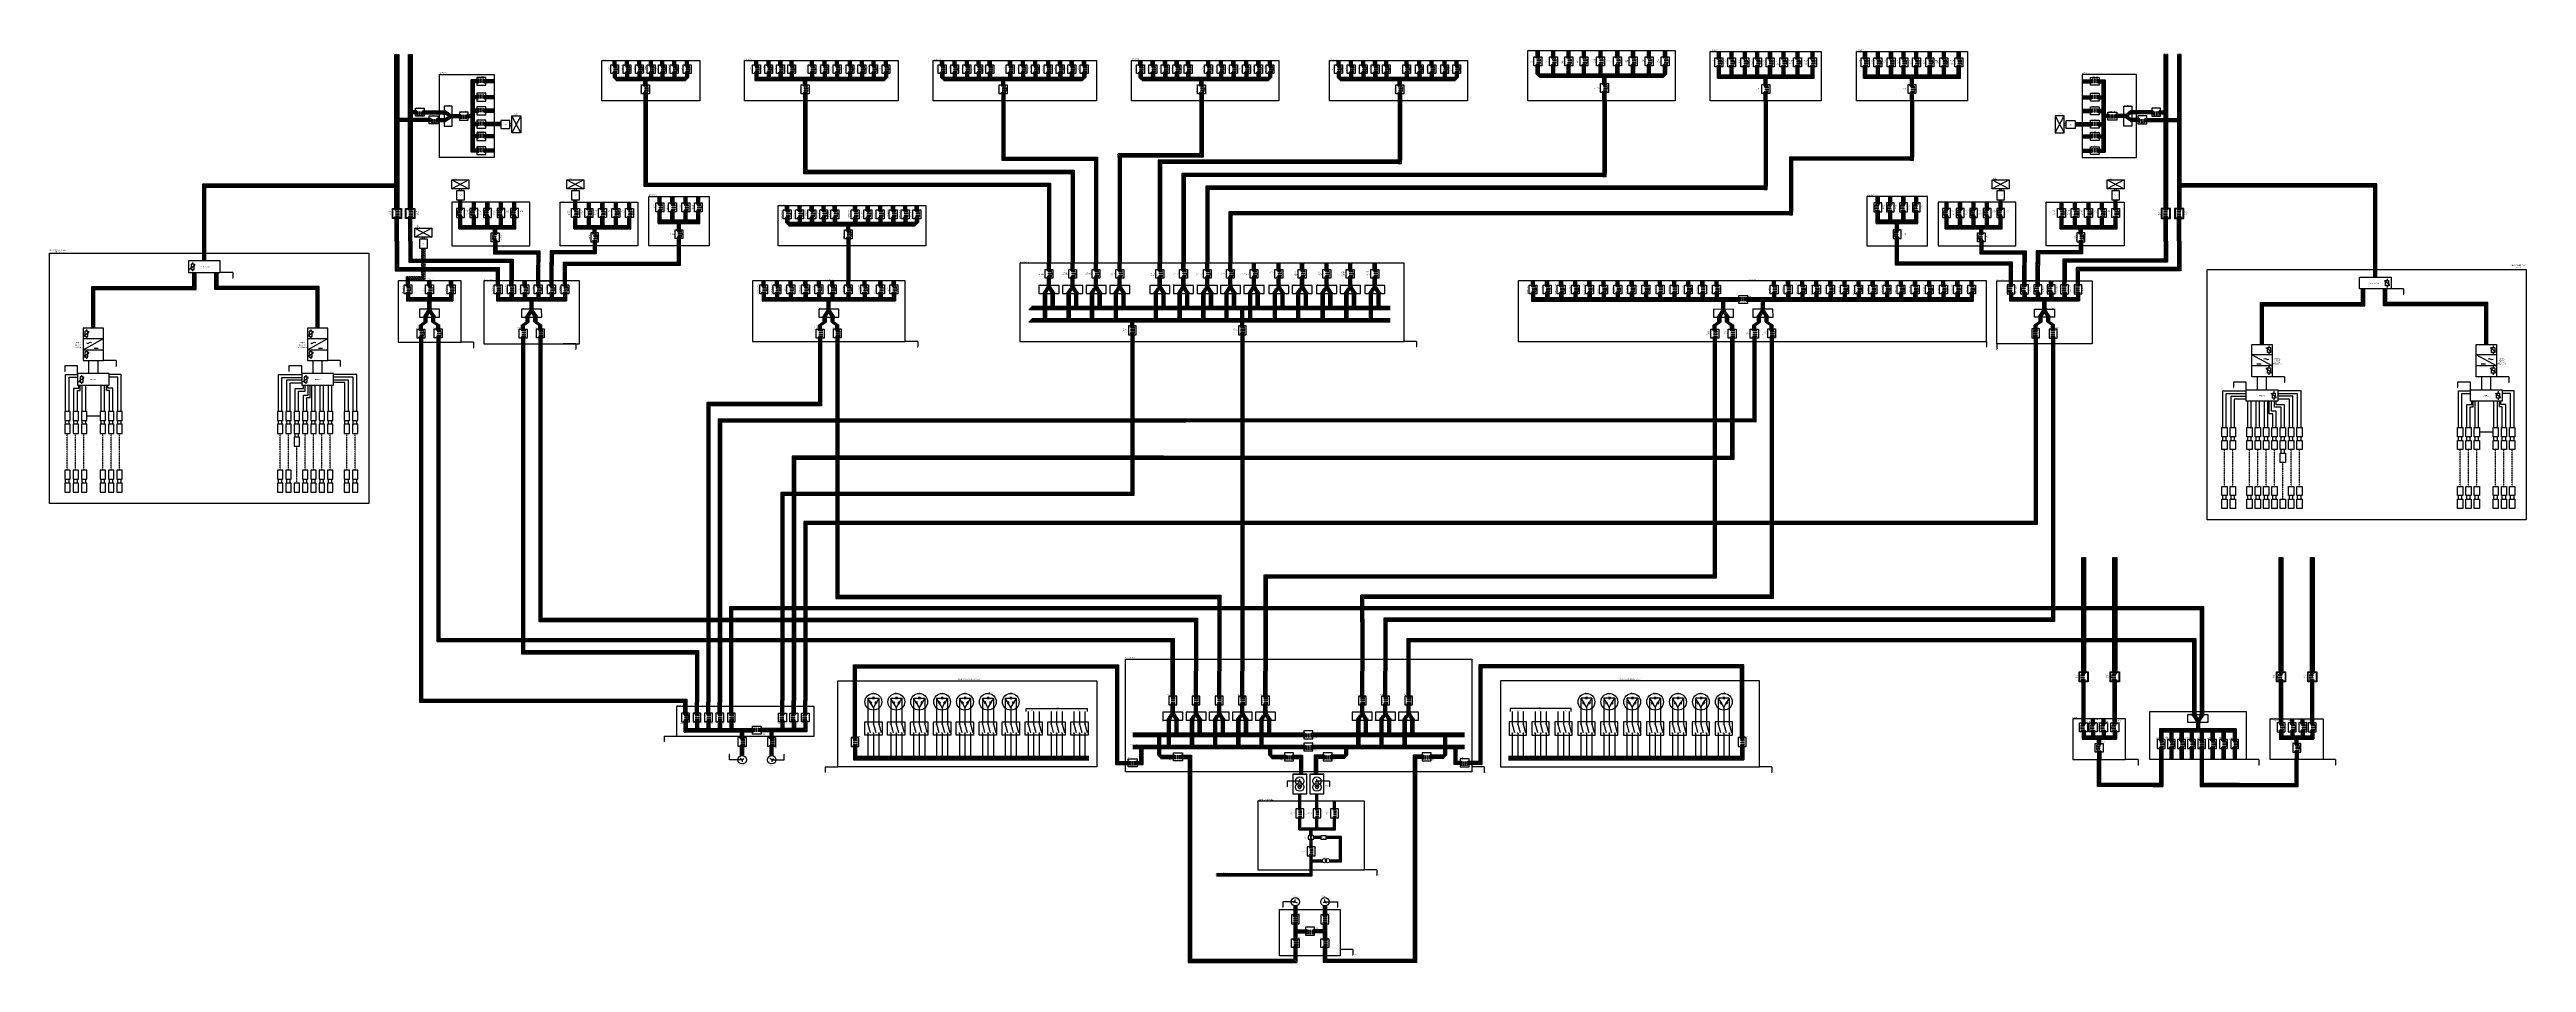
# Model space of a CAD drawing. Header units: inches. Extents: x -137 to 2243, y 16 to 894.
import ezdxf

# ---------------------------------------------------------------- set-up
doc = ezdxf.new("R2010")
doc.units = ezdxf.units.IN
doc.header["$MEASUREMENT"] = 0
doc.linetypes.add('DASHED2', pattern=[0.375, 0.25, -0.125])
doc.styles.get("Standard").update_dxf_attribs({"font": 'arial.ttf'})

msp = doc.modelspace()

# ---------------------------------------------------------------- hatches: boundary and pattern name
h = msp.add_hatch(color=1)
h.dxf.hatch_style = 1
h.paths.add_polyline_path([(195.9, 889.2), (195.3, 889.2), (195.3, 741.2), (195.9, 741.2)])
h = msp.add_hatch(color=2)
h.dxf.hatch_style = 1
h.paths.add_polyline_path([(196.3, 741.2), (196.9, 741.2), (196.9, 889.2), (196.3, 889.2)])
h = msp.add_hatch(color=5)
h.dxf.hatch_style = 1
h.paths.add_polyline_path([(197.3, 741.2), (197.9, 741.2), (197.9, 889.2), (197.3, 889.2)])
at = {"true_color": 0x000000}
h = msp.add_hatch(color=18, dxfattribs=at)
h.dxf.hatch_style = 1
h.paths.add_polyline_path([(198.3, 741.2), (198.9, 741.2), (198.9, 889.2), (198.3, 889.2)])
h = msp.add_hatch(color=1)
h.dxf.hatch_style = 1
h.paths.add_polyline_path([(208.8, 889.2), (208.2, 889.2), (208.2, 741.2), (208.8, 741.2)])
h = msp.add_hatch(color=2)
h.dxf.hatch_style = 1
h.paths.add_polyline_path([(209.2, 741.2), (209.8, 741.2), (209.8, 889.2), (209.2, 889.2)])
h = msp.add_hatch(color=5)
h.dxf.hatch_style = 1
h.paths.add_polyline_path([(210.2, 741.2), (210.8, 741.2), (210.8, 889.2), (210.2, 889.2)])
h = msp.add_hatch(color=18, dxfattribs=at)
h.dxf.hatch_style = 1
h.paths.add_polyline_path([(211.2, 741.2), (211.8, 741.2), (211.8, 889.2), (211.2, 889.2)])
h = msp.add_hatch(color=18, dxfattribs=at)
h.dxf.hatch_style = 1
h.paths.add_polyline_path([(1895.6, 741.2), (1895, 741.2), (1895, 889.2), (1895.6, 889.2)])
h = msp.add_hatch(color=5)
h.dxf.hatch_style = 1
h.paths.add_polyline_path([(1896.6, 741.2), (1896, 741.2), (1896, 889.2), (1896.6, 889.2)])
h = msp.add_hatch(color=2)
h.dxf.hatch_style = 1
h.paths.add_polyline_path([(1897.6, 741.2), (1897, 741.2), (1897, 889.2), (1897.6, 889.2)])
h = msp.add_hatch(color=1)
h.dxf.hatch_style = 1
h.paths.add_polyline_path([(1898, 889.2), (1898.6, 889.2), (1898.6, 741.2), (1898, 741.2)])
h = msp.add_hatch(color=18, dxfattribs=at)
h.dxf.hatch_style = 1
h.paths.add_polyline_path([(1908.5, 741.2), (1907.9, 741.2), (1907.9, 889.2), (1908.5, 889.2)])
h = msp.add_hatch(color=5)
h.dxf.hatch_style = 1
h.paths.add_polyline_path([(1909.5, 741.2), (1908.9, 741.2), (1908.9, 889.2), (1909.5, 889.2)])
h = msp.add_hatch(color=2)
h.dxf.hatch_style = 1
h.paths.add_polyline_path([(1910.5, 741.2), (1909.9, 741.2), (1909.9, 889.2), (1910.5, 889.2)])
h = msp.add_hatch(color=1)
h.dxf.hatch_style = 1
h.paths.add_polyline_path([(1910.9, 889.2), (1911.5, 889.2), (1911.5, 741.2), (1910.9, 741.2)])
h = msp.add_hatch(color=1)
h.dxf.hatch_style = 1
h.paths.add_polyline_path([(1816.6, 405.8), (1816, 405.8), (1816, 295.9), (1816.6, 295.9)])
h.paths.add_polyline_path([(1846.6, 405.8), (1846, 405.8), (1846, 358.7), (1846.6, 358.7)])
h.paths.add_polyline_path([(1846.6, 355.7), (1846, 355.7), (1846, 295.9), (1846.6, 295.9)])
h.paths.add_polyline_path([(1846.6, 357.7), (1846, 357.7), (1846, 356.7), (1846.6, 356.7)])
h.paths.add_polyline_path([(1846.6, 358.7), (1846, 358.7), (1846, 357.7), (1846.6, 357.7)])
h.paths.add_polyline_path([(1846.6, 356.7), (1846, 356.7), (1846, 355.7), (1846.6, 355.7)])
h.paths.add_polyline_path([(2006.4, 405.8), (2005.8, 405.8), (2005.8, 295.9), (2006.4, 295.9)])
h.paths.add_polyline_path([(2036.3, 405.8), (2035.7, 405.8), (2035.7, 295.9), (2036.3, 295.9)])
at = {"true_color": 0xf8d731}
h = msp.add_hatch(color=40, dxfattribs=at)
h.dxf.hatch_style = 1
h.paths.add_polyline_path([(1817.6, 405.8), (1817, 405.8), (1817, 295.9), (1817.6, 295.9)])
h.paths.add_polyline_path([(1847.6, 405.8), (1847, 405.8), (1847, 295.9), (1847.6, 295.9)])
h.paths.add_polyline_path([(2007.4, 405.8), (2006.8, 405.8), (2006.8, 295.9), (2007.4, 295.9)])
h.paths.add_polyline_path([(2037.3, 405.8), (2036.7, 405.8), (2036.7, 295.9), (2037.3, 295.9)])
h = msp.add_hatch(color=5)
h.dxf.hatch_style = 1
h.paths.add_polyline_path([(1818.6, 405.8), (1818, 405.8), (1818, 295.9), (1818.6, 295.9)])
h.paths.add_polyline_path([(1848.6, 405.8), (1848, 405.8), (1848, 295.9), (1848.6, 295.9)])
h.paths.add_polyline_path([(2008.4, 405.8), (2007.8, 405.8), (2007.8, 295.9), (2008.4, 295.9)])
h.paths.add_polyline_path([(2038.3, 405.8), (2037.7, 405.8), (2037.7, 295.9), (2038.3, 295.9)])
at = {"true_color": 0x000000}
h = msp.add_hatch(color=18, dxfattribs=at)
h.dxf.hatch_style = 1
h.paths.add_polyline_path([(1819.6, 355.7), (1819, 355.7), (1819, 295.9), (1819.6, 295.9)])
h.paths.add_polyline_path([(1819.6, 405.8), (1819, 405.8), (1819, 355.7), (1819.6, 355.7)])
h.paths.add_polyline_path([(1849.6, 405.8), (1849, 405.8), (1849, 358.7), (1849.6, 358.7)])
h.paths.add_polyline_path([(1849.6, 358.7), (1849, 358.7), (1849, 357.7), (1849.6, 357.7)])
h.paths.add_polyline_path([(1849.6, 357.7), (1849, 357.7), (1849, 356.7), (1849.6, 356.7)])
h.paths.add_polyline_path([(1849.6, 356.7), (1849, 356.7), (1849, 355.7), (1849.6, 355.7)])
h.paths.add_polyline_path([(1849.6, 355.7), (1849, 355.7), (1849, 295.9), (1849.6, 295.9)])
h.paths.add_polyline_path([(2009.4, 405.8), (2008.8, 405.8), (2008.8, 295.9), (2009.4, 295.9)])
h.paths.add_polyline_path([(2039.3, 405.8), (2038.7, 405.8), (2038.7, 295.9), (2039.3, 295.9)])

# ---------------------------------------------------------------- linework, layer by layer
for p, q in [((404.9, 878.3), (404.9, 883.4)), ((405.9, 878.3), (405.9, 883.4)), ((406.9, 878.3), (406.9, 883.4)), ((407.9, 878.3), (407.9, 883.4)), ((416.8, 878.3), (416.8, 883.4)), ((417.8, 878.3), (417.8, 883.4)), ((418.8, 878.3), (418.8, 883.4)), ((419.8, 878.3), (419.8, 883.4)), ((428.6, 878.3), (428.6, 883.4)), ((429.6, 878.3), (429.6, 883.4)), ((430.6, 878.3), (430.6, 883.4)), ((431.6, 878.3), (431.6, 883.4)), ((439.9, 878.3), (439.9, 883.4)), ((440.9, 878.3), (440.9, 883.4)), ((441.9, 878.3), (441.9, 883.4)), ((442.9, 878.3), (442.9, 883.4)), ((450.7, 878.3), (450.7, 883.4)), ((451.7, 878.3), (451.7, 883.4)), ((452.7, 878.3), (452.7, 883.4)), ((453.7, 878.3), (453.7, 883.4)), ((462.2, 878.3), (462.2, 883.4)), ((463.2, 878.3), (463.2, 883.4)), ((464.2, 878.3), (464.2, 883.4)), ((465.2, 878.3), (465.2, 883.4)), ((474.4, 878.3), (474.4, 883.4)), ((475.4, 878.3), (475.4, 883.4)), ((476.4, 878.3), (476.4, 883.4)), ((477.4, 878.3), (477.4, 883.4)), ((541.1, 878.3), (541.1, 883.4)), ((542.1, 878.3), (542.1, 883.4)), ((543.1, 878.3), (543.1, 883.4)), ((544.1, 878.3), (544.1, 883.4)), ((552.9, 878.3), (552.9, 883.4)), ((553.9, 878.3), (553.9, 883.4)), ((554.9, 878.3), (554.9, 883.4)), ((555.9, 878.3), (555.9, 883.4)), ((564.2, 878.3), (564.2, 883.4)), ((565.2, 878.3), (565.2, 883.4)), ((566.2, 878.3), (566.2, 883.4)), ((567.2, 878.3), (567.2, 883.4)), ((575, 878.3), (575, 883.4)), ((576, 878.3), (576, 883.4)), ((577, 878.3), (577, 883.4)), ((578, 878.3), (578, 883.4)), ((594.5, 878.3), (594.5, 883.4)), ((595.5, 878.3), (595.5, 883.4)), ((596.5, 878.3), (596.5, 883.4)), ((597.5, 878.3), (597.5, 883.4)), ((606.7, 878.3), (606.7, 883.4)), ((607.7, 878.3), (607.7, 883.4)), ((608.7, 878.3), (608.7, 883.4)), ((609.7, 878.3), (609.7, 883.4)), ((618.6, 878.3), (618.6, 883.4)), ((619.6, 878.3), (619.6, 883.4)), ((620.6, 878.3), (620.6, 883.4)), ((621.6, 878.3), (621.6, 883.4)), ((631, 878.3), (631, 883.4)), ((632, 878.3), (632, 883.4)), ((633, 878.3), (633, 883.4)), ((634, 878.3), (634, 883.4)), ((642.5, 878.3), (642.5, 883.4)), ((643.5, 878.3), (643.5, 883.4)), ((644.5, 878.3), (644.5, 883.4)), ((645.5, 878.3), (645.5, 883.4)), ((653.7, 878.3), (653.7, 883.4)), ((654.7, 878.3), (654.7, 883.4)), ((655.7, 878.3), (655.7, 883.4)), ((656.7, 878.3), (656.7, 883.4)), ((665.6, 878.3), (665.6, 883.4)), ((666.6, 878.3), (666.6, 883.4)), ((667.6, 878.3), (667.6, 883.4)), ((668.6, 878.3), (668.6, 883.4)), ((719.6, 878.3), (719.6, 883.4)), ((720.6, 878.3), (720.6, 883.4)), ((721.6, 878.3), (721.6, 883.4)), ((722.6, 878.3), (722.6, 883.4)), ((731.6, 878.3), (731.6, 883.4)), ((732.6, 878.3), (732.6, 883.4)), ((733.6, 878.3), (733.6, 883.4)), ((734.6, 878.3), (734.6, 883.4)), ((743.4, 878.3), (743.4, 883.4)), ((744.4, 878.3), (744.4, 883.4)), ((745.4, 878.3), (745.4, 883.4)), ((746.4, 878.3), (746.4, 883.4)), ((754.7, 878.3), (754.7, 883.4)), ((755.7, 878.3), (755.7, 883.4)), ((756.7, 878.3), (756.7, 883.4)), ((757.7, 878.3), (757.7, 883.4)), ((765.4, 878.3), (765.4, 883.4)), ((766.4, 878.3), (766.4, 883.4)), ((767.4, 878.3), (767.4, 883.4)), ((768.4, 878.3), (768.4, 883.4)), ((784.9, 878.3), (784.9, 883.4)), ((785.9, 878.3), (785.9, 883.4)), ((786.9, 878.3), (786.9, 883.4)), ((787.9, 878.3), (787.9, 883.4)), ((797.2, 878.3), (797.2, 883.4)), ((798.2, 878.3), (798.2, 883.4)), ((799.2, 878.3), (799.2, 883.4)), ((800.2, 878.3), (800.2, 883.4)), ((809.1, 878.3), (809.1, 883.4)), ((810.1, 878.3), (810.1, 883.4)), ((811.1, 878.3), (811.1, 883.4)), ((812.1, 878.3), (812.1, 883.4)), ((821.5, 878.3), (821.5, 883.4)), ((822.5, 878.3), (822.5, 883.4)), ((823.5, 878.3), (823.5, 883.4)), ((824.5, 878.3), (824.5, 883.4)), ((833, 878.3), (833, 883.4)), ((834, 878.3), (834, 883.4)), ((835, 878.3), (835, 883.4)), ((836, 878.3), (836, 883.4)), ((844.2, 878.3), (844.2, 883.4)), ((845.2, 878.3), (845.2, 883.4)), ((846.2, 878.3), (846.2, 883.4)), ((847.2, 878.3), (847.2, 883.4)), ((856, 878.3), (856, 883.4)), ((857, 878.3), (857, 883.4)), ((858, 878.3), (858, 883.4)), ((859, 878.3), (859, 883.4)), ((910.1, 878.3), (910.1, 883.4)), ((911.1, 878.3), (911.1, 883.4)), ((912.1, 878.3), (912.1, 883.4)), ((913.1, 878.3), (913.1, 883.4)), ((922, 878.3), (922, 883.4)), ((923, 878.3), (923, 883.4)), ((924, 878.3), (924, 883.4)), ((925, 878.3), (925, 883.4)), ((933.8, 878.3), (933.8, 883.4)), ((934.8, 878.3), (934.8, 883.4)), ((935.8, 878.3), (935.8, 883.4)), ((936.8, 878.3), (936.8, 883.4)), ((945.1, 878.3), (945.1, 883.4)), ((946.1, 878.3), (946.1, 883.4)), ((947.1, 878.3), (947.1, 883.4)), ((948.1, 878.3), (948.1, 883.4)), ((955.9, 878.3), (955.9, 883.4)), ((956.9, 878.3), (956.9, 883.4)), ((957.9, 878.3), (957.9, 883.4)), ((958.9, 878.3), (958.9, 883.4)), ((975.4, 878.3), (975.4, 883.4)), ((976.4, 878.3), (976.4, 883.4)), ((977.4, 878.3), (977.4, 883.4)), ((978.4, 878.3), (978.4, 883.4)), ((987.6, 878.3), (987.6, 883.4)), ((988.6, 878.3), (988.6, 883.4)), ((989.6, 878.3), (989.6, 883.4)), ((990.6, 878.3), (990.6, 883.4)), ((999.5, 878.3), (999.5, 883.4)), ((1000.5, 878.3), (1000.5, 883.4)), ((1001.5, 878.3), (1001.5, 883.4)), ((1002.5, 878.3), (1002.5, 883.4)), ((1011.9, 878.3), (1011.9, 883.4)), ((1012.9, 878.3), (1012.9, 883.4)), ((1013.9, 878.3), (1013.9, 883.4)), ((1014.9, 878.3), (1014.9, 883.4)), ((1023.5, 878.3), (1023.5, 883.4)), ((1024.5, 878.3), (1024.5, 883.4)), ((1025.5, 878.3), (1025.5, 883.4)), ((1026.5, 878.3), (1026.5, 883.4)), ((1034.6, 878.3), (1034.6, 883.4)), ((1035.6, 878.3), (1035.6, 883.4)), ((1036.6, 878.3), (1036.6, 883.4)), ((1037.6, 878.3), (1037.6, 883.4)), ((1100.6, 878.3), (1100.6, 883.4)), ((1101.6, 878.3), (1101.6, 883.4)), ((1102.6, 878.3), (1102.6, 883.4)), ((1103.6, 878.3), (1103.6, 883.4)), ((1112.5, 878.3), (1112.5, 883.4)), ((1113.5, 878.3), (1113.5, 883.4)), ((1114.5, 878.3), (1114.5, 883.4)), ((1115.5, 878.3), (1115.5, 883.4)), ((1124.3, 878.3), (1124.3, 883.4)), ((1125.3, 878.3), (1125.3, 883.4)), ((1126.3, 878.3), (1126.3, 883.4)), ((1127.3, 878.3), (1127.3, 883.4)), ((1135.6, 878.3), (1135.6, 883.4)), ((1136.6, 878.3), (1136.6, 883.4)), ((1137.6, 878.3), (1137.6, 883.4)), ((1138.6, 878.3), (1138.6, 883.4)), ((1146.4, 878.3), (1146.4, 883.4)), ((1147.4, 878.3), (1147.4, 883.4)), ((1148.4, 878.3), (1148.4, 883.4)), ((1149.4, 878.3), (1149.4, 883.4)), ((1165.9, 878.3), (1165.9, 883.4)), ((1166.9, 878.3), (1166.9, 883.4)), ((1167.9, 878.3), (1167.9, 883.4)), ((1168.9, 878.3), (1168.9, 883.4)), ((1178.1, 878.3), (1178.1, 883.4)), ((1179.1, 878.3), (1179.1, 883.4)), ((1180.1, 878.3), (1180.1, 883.4)), ((1181.1, 878.3), (1181.1, 883.4)), ((1190, 878.3), (1190, 883.4)), ((1191, 878.3), (1191, 883.4)), ((1192, 878.3), (1192, 883.4)), ((1193, 878.3), (1193, 883.4)), ((1202.4, 878.3), (1202.4, 883.4)), ((1203.4, 878.3), (1203.4, 883.4)), ((1204.4, 878.3), (1204.4, 883.4)), ((1205.4, 878.3), (1205.4, 883.4)), ((1213.9, 878.3), (1213.9, 883.4)), ((1214.9, 878.3), (1214.9, 883.4)), ((1215.9, 878.3), (1215.9, 883.4)), ((1216.9, 878.3), (1216.9, 883.4)), ((1291.9, 885.9), (1291.9, 893)), ((1292.9, 885.9), (1292.9, 893)), ((1293.9, 885.9), (1293.9, 893)), ((1294.9, 885.9), (1294.9, 893)), ((1306.9, 885.9), (1306.9, 893)), ((1307.9, 885.9), (1307.9, 893)), ((1308.9, 885.9), (1308.9, 893)), ((1309.9, 885.9), (1309.9, 893)), ((1321.6, 885.9), (1321.6, 893)), ((1322.6, 885.9), (1322.6, 893)), ((1323.6, 885.9), (1323.6, 893)), ((1324.6, 885.9), (1324.6, 893)), ((1336.3, 885.9), (1336.3, 893)), ((1337.3, 885.9), (1337.3, 893)), ((1338.3, 885.9), (1338.3, 893)), ((1339.3, 885.9), (1339.3, 893)), ((1352.2, 885.9), (1352.2, 893)), ((1353.2, 885.9), (1353.2, 893)), ((1354.2, 885.9), (1354.2, 893)), ((1355.2, 885.9), (1355.2, 893)), ((1368.5, 885.9), (1368.5, 893)), ((1369.5, 885.9), (1369.5, 893)), ((1370.5, 885.9), (1370.5, 893)), ((1371.5, 885.9), (1371.5, 893)), ((1383.5, 885.9), (1383.5, 893)), ((1384.5, 885.9), (1384.5, 893)), ((1385.5, 885.9), (1385.5, 893)), ((1386.5, 885.9), (1386.5, 893)), ((1398.8, 885.9), (1398.8, 893)), ((1399.8, 885.9), (1399.8, 893)), ((1400.8, 885.9), (1400.8, 893)), ((1401.8, 885.9), (1401.8, 893)), ((1414.3, 885.9), (1414.3, 893)), ((1415.3, 885.9), (1415.3, 893)), ((1416.3, 885.9), (1416.3, 893)), ((1417.3, 885.9), (1417.3, 893)), ((1465.9, 884.9), (1465.9, 892)), ((1466.9, 884.9), (1466.9, 892)), ((1467.9, 884.9), (1467.9, 892)), ((1468.9, 884.9), (1468.9, 892)), ((1478.2, 884.9), (1478.2, 892)), ((1479.2, 884.9), (1479.2, 892)), ((1480.2, 884.9), (1480.2, 892)), ((1481.2, 884.9), (1481.2, 892)), ((1490.9, 884.9), (1490.9, 892)), ((1491.9, 884.9), (1491.9, 892)), ((1492.9, 884.9), (1492.9, 892)), ((1493.9, 884.9), (1493.9, 892)), ((1502.9, 884.9), (1502.9, 892)), ((1503.9, 884.9), (1503.9, 892)), ((1504.9, 884.9), (1504.9, 892)), ((1505.9, 884.9), (1505.9, 892)), ((1515.2, 884.9), (1515.2, 892)), ((1516.2, 884.9), (1516.2, 892)), ((1517.2, 884.9), (1517.2, 892)), ((1518.2, 884.9), (1518.2, 892)), ((1528.1, 884.9), (1528.1, 892)), ((1529.1, 884.9), (1529.1, 892)), ((1530.1, 884.9), (1530.1, 892)), ((1531.1, 884.9), (1531.1, 892)), ((1541.5, 884.9), (1541.5, 892)), ((1542.5, 884.9), (1542.5, 892)), ((1543.5, 884.9), (1543.5, 892)), ((1544.5, 884.9), (1544.5, 892)), ((1555.9, 884.9), (1555.9, 892)), ((1556.9, 884.9), (1556.9, 892)), ((1557.9, 884.9), (1557.9, 892)), ((1558.9, 884.9), (1558.9, 892)), ((1606.4, 884.9), (1606.4, 892)), ((1607.4, 884.9), (1607.4, 892)), ((1608.4, 884.9), (1608.4, 892)), ((1609.4, 884.9), (1609.4, 892)), ((1618.7, 884.9), (1618.7, 892)), ((1619.7, 884.9), (1619.7, 892)), ((1620.7, 884.9), (1620.7, 892)), ((1621.7, 884.9), (1621.7, 892)), ((1631.4, 884.9), (1631.4, 892)), ((1632.4, 884.9), (1632.4, 892)), ((1633.4, 884.9), (1633.4, 892)), ((1634.4, 884.9), (1634.4, 892)), ((1643.5, 884.9), (1643.5, 892)), ((1644.5, 884.9), (1644.5, 892)), ((1645.5, 884.9), (1645.5, 892)), ((1646.5, 884.9), (1646.5, 892)), ((1655.7, 884.9), (1655.7, 892)), ((1656.7, 884.9), (1656.7, 892)), ((1657.7, 884.9), (1657.7, 892)), ((1658.7, 884.9), (1658.7, 892)), ((1668.6, 884.9), (1668.6, 892)), ((1669.6, 884.9), (1669.6, 892)), ((1670.6, 884.9), (1670.6, 892)), ((1671.6, 884.9), (1671.6, 892)), ((1682.1, 884.9), (1682.1, 892)), ((1683.1, 884.9), (1683.1, 892)), ((1684.1, 884.9), (1684.1, 892)), ((1685.1, 884.9), (1685.1, 892)), ((1696.4, 884.9), (1696.4, 892)), ((1697.4, 884.9), (1697.4, 892)), ((1698.4, 884.9), (1698.4, 892)), ((1699.4, 884.9), (1699.4, 892)), ((275, 864.8), (268.4, 864.8)), ((275, 863.8), (269.4, 863.8)), ((275, 862.8), (270.4, 862.8)), ((275, 861.8), (271.4, 861.8)), ((290.5, 864.8), (281.5, 864.8)), ((290.5, 863.8), (281.5, 863.8)), ((290.5, 862.8), (281.5, 862.8)), ((290.5, 861.8), (281.5, 861.8)), ((404.9, 871.8), (404.9, 867)), ((405.9, 871.8), (405.9, 866)), ((406.9, 871.8), (406.9, 865)), ((407.9, 871.8), (407.9, 864)), ((416.8, 871.8), (416.8, 864)), ((417.8, 871.8), (417.8, 865)), ((418.8, 871.8), (418.8, 866)), ((419.8, 871.8), (419.8, 867)), ((428.6, 871.8), (428.6, 864)), ((429.6, 871.8), (429.6, 865)), ((430.6, 871.8), (430.6, 866)), ((431.6, 871.8), (431.6, 867)), ((434.5, 859), (434.5, 864)), ((435.5, 859), (435.5, 865)), ((436.5, 859), (436.5, 866)), ((437.5, 859), (437.5, 867)), ((439.9, 871.8), (439.9, 864)), ((440.9, 871.8), (440.9, 865)), ((441.9, 871.8), (441.9, 866)), ((442.9, 871.8), (442.9, 867)), ((450.7, 871.8), (450.7, 864)), ((451.7, 871.8), (451.7, 865)), ((452.7, 871.8), (452.7, 866)), ((453.7, 871.8), (453.7, 867)), ((462.2, 871.8), (462.2, 864)), ((463.2, 871.8), (463.2, 865)), ((464.2, 871.8), (464.2, 866)), ((465.2, 871.8), (465.2, 867)), ((474.4, 871.8), (474.4, 864)), ((475.4, 871.8), (475.4, 865)), ((476.4, 871.8), (476.4, 866)), ((477.4, 871.8), (477.4, 867)), ((541.1, 871.8), (541.1, 864)), ((542.1, 871.8), (542.1, 865)), ((543.1, 871.8), (543.1, 866)), ((544.1, 871.8), (544.1, 867)), ((552.9, 871.8), (552.9, 864)), ((553.9, 871.8), (553.9, 865)), ((554.9, 871.8), (554.9, 866)), ((555.9, 871.8), (555.9, 867)), ((564.2, 871.8), (564.2, 864)), ((565.2, 871.8), (565.2, 865)), ((566.2, 871.8), (566.2, 866)), ((567.2, 871.8), (567.2, 867)), ((575, 871.8), (575, 864)), ((576, 871.8), (576, 865)), ((577, 871.8), (577, 866)), ((578, 871.8), (578, 867)), ((587.9, 859), (587.9, 864)), ((588.9, 859), (588.9, 865)), ((589.9, 859), (589.9, 866)), ((590.9, 859), (590.9, 867)), ((594.5, 871.8), (594.5, 864)), ((595.5, 871.8), (595.5, 865)), ((596.5, 871.8), (596.5, 866)), ((597.5, 871.8), (597.5, 867)), ((606.7, 871.8), (606.7, 864)), ((607.7, 871.8), (607.7, 865)), ((608.7, 871.8), (608.7, 866)), ((609.7, 871.8), (609.7, 867)), ((618.6, 871.8), (618.6, 864)), ((619.6, 871.8), (619.6, 865)), ((620.6, 871.8), (620.6, 866)), ((621.6, 871.8), (621.6, 867)), ((631, 871.8), (631, 864)), ((632, 871.8), (632, 865)), ((633, 871.8), (633, 866)), ((634, 871.8), (634, 867)), ((642.5, 871.8), (642.5, 864)), ((643.5, 871.8), (643.5, 865)), ((644.5, 871.8), (644.5, 866)), ((645.5, 871.8), (645.5, 867)), ((653.7, 871.8), (653.7, 864)), ((654.7, 871.8), (654.7, 865)), ((655.7, 871.8), (655.7, 866)), ((656.7, 871.8), (656.7, 867)), ((665.6, 871.8), (665.6, 864)), ((666.6, 871.8), (666.6, 865)), ((667.6, 871.8), (667.6, 866)), ((668.6, 871.8), (668.6, 867)), ((719.6, 871.8), (719.6, 867)), ((720.6, 871.8), (720.6, 866)), ((721.6, 871.8), (721.6, 865)), ((722.6, 871.8), (722.6, 864)), ((731.6, 871.8), (731.6, 864)), ((732.6, 871.8), (732.6, 865)), ((733.6, 871.8), (733.6, 866)), ((734.6, 871.8), (734.6, 867)), ((743.4, 871.8), (743.4, 864)), ((744.4, 871.8), (744.4, 865)), ((745.4, 871.8), (745.4, 866)), ((746.4, 871.8), (746.4, 867)), ((754.7, 871.8), (754.7, 864)), ((755.7, 871.8), (755.7, 865)), ((756.7, 871.8), (756.7, 866)), ((757.7, 871.8), (757.7, 867)), ((765.4, 871.8), (765.4, 864)), ((766.4, 871.8), (766.4, 865)), ((767.4, 871.8), (767.4, 866)), ((768.4, 871.8), (768.4, 867)), ((778.3, 859), (778.3, 864)), ((779.3, 859), (779.3, 865)), ((780.3, 859), (780.3, 866)), ((781.3, 859), (781.3, 867)), ((784.9, 871.8), (784.9, 864)), ((785.9, 871.8), (785.9, 865)), ((786.9, 871.8), (786.9, 866)), ((787.9, 871.8), (787.9, 867)), ((797.2, 871.8), (797.2, 864)), ((798.2, 871.8), (798.2, 865)), ((799.2, 871.8), (799.2, 866)), ((800.2, 871.8), (800.2, 867)), ((809.1, 871.8), (809.1, 864)), ((810.1, 871.8), (810.1, 865)), ((811.1, 871.8), (811.1, 866)), ((812.1, 871.8), (812.1, 867)), ((821.5, 871.8), (821.5, 864)), ((822.5, 871.8), (822.5, 865)), ((823.5, 871.8), (823.5, 866)), ((824.5, 871.8), (824.5, 867)), ((833, 871.8), (833, 864)), ((834, 871.8), (834, 865)), ((835, 871.8), (835, 866)), ((836, 871.8), (836, 867)), ((844.2, 871.8), (844.2, 864)), ((845.2, 871.8), (845.2, 865)), ((846.2, 871.8), (846.2, 866)), ((847.2, 871.8), (847.2, 867)), ((856, 871.8), (856, 864)), ((857, 871.8), (857, 865)), ((858, 871.8), (858, 866)), ((859, 871.8), (859, 867)), ((910.1, 871.8), (910.1, 867)), ((911.1, 871.8), (911.1, 866)), ((912.1, 871.8), (912.1, 865)), ((913.1, 871.8), (913.1, 864)), ((922, 871.8), (922, 864)), ((923, 871.8), (923, 865)), ((924, 871.8), (924, 866)), ((925, 871.8), (925, 867)), ((933.8, 871.8), (933.8, 864)), ((934.8, 871.8), (934.8, 865)), ((935.8, 871.8), (935.8, 866)), ((936.8, 871.8), (936.8, 867)), ((945.1, 871.8), (945.1, 864)), ((946.1, 871.8), (946.1, 865)), ((947.1, 871.8), (947.1, 866)), ((948.1, 871.8), (948.1, 867)), ((955.9, 871.8), (955.9, 864)), ((956.9, 871.8), (956.9, 865)), ((957.9, 871.8), (957.9, 866)), ((958.9, 871.8), (958.9, 867)), ((968.8, 859), (968.8, 864)), ((969.8, 859), (969.8, 865)), ((970.8, 859), (970.8, 866)), ((971.8, 859), (971.8, 867)), ((975.4, 871.8), (975.4, 864)), ((976.4, 871.8), (976.4, 865)), ((977.4, 871.8), (977.4, 866)), ((978.4, 871.8), (978.4, 867)), ((987.6, 871.8), (987.6, 864)), ((988.6, 871.8), (988.6, 865)), ((989.6, 871.8), (989.6, 866)), ((990.6, 871.8), (990.6, 867)), ((999.5, 871.8), (999.5, 864)), ((1000.5, 871.8), (1000.5, 865)), ((1001.5, 871.8), (1001.5, 866)), ((1002.5, 871.8), (1002.5, 867)), ((1011.9, 871.8), (1011.9, 864)), ((1012.9, 871.8), (1012.9, 865)), ((1013.9, 871.8), (1013.9, 866)), ((1014.9, 871.8), (1014.9, 867)), ((1023.5, 871.8), (1023.5, 864)), ((1024.5, 871.8), (1024.5, 865)), ((1025.5, 871.8), (1025.5, 866)), ((1026.5, 871.8), (1026.5, 867)), ((1034.6, 871.8), (1034.6, 864)), ((1035.6, 871.8), (1035.6, 865)), ((1036.6, 871.8), (1036.6, 866)), ((1037.6, 871.8), (1037.6, 867)), ((1100.6, 871.8), (1100.6, 867)), ((1101.6, 871.8), (1101.6, 866)), ((1102.6, 871.8), (1102.6, 865)), ((1103.6, 871.8), (1103.6, 864)), ((1112.5, 871.8), (1112.5, 864)), ((1113.5, 871.8), (1113.5, 865)), ((1114.5, 871.8), (1114.5, 866)), ((1115.5, 871.8), (1115.5, 867)), ((1124.3, 871.8), (1124.3, 864)), ((1125.3, 871.8), (1125.3, 865)), ((1126.3, 871.8), (1126.3, 866)), ((1127.3, 871.8), (1127.3, 867)), ((1135.6, 871.8), (1135.6, 864)), ((1136.6, 871.8), (1136.6, 865)), ((1137.6, 871.8), (1137.6, 866)), ((1138.6, 871.8), (1138.6, 867)), ((1146.4, 871.8), (1146.4, 864)), ((1147.4, 871.8), (1147.4, 865)), ((1148.4, 871.8), (1148.4, 866)), ((1149.4, 871.8), (1149.4, 867)), ((1159.3, 859), (1159.3, 864)), ((1160.3, 859), (1160.3, 865)), ((1161.3, 859), (1161.3, 866)), ((1162.3, 859), (1162.3, 867)), ((1165.9, 871.8), (1165.9, 864)), ((1166.9, 871.8), (1166.9, 865)), ((1167.9, 871.8), (1167.9, 866)), ((1168.9, 871.8), (1168.9, 867)), ((1178.1, 871.8), (1178.1, 864)), ((1179.1, 871.8), (1179.1, 865)), ((1180.1, 871.8), (1180.1, 866)), ((1181.1, 871.8), (1181.1, 867)), ((1190, 871.8), (1190, 864)), ((1191, 871.8), (1191, 865)), ((1192, 871.8), (1192, 866)), ((1193, 871.8), (1193, 867)), ((1202.4, 871.8), (1202.4, 864)), ((1203.4, 871.8), (1203.4, 865)), ((1204.4, 871.8), (1204.4, 866)), ((1205.4, 871.8), (1205.4, 867)), ((1213.9, 871.8), (1213.9, 864)), ((1214.9, 871.8), (1214.9, 865)), ((1215.9, 871.8), (1215.9, 866)), ((1216.9, 871.8), (1216.9, 867)), ((1291.9, 870.3), (1291.9, 879.3)), ((1292.9, 869.3), (1292.9, 879.3)), ((1293.9, 868.3), (1293.9, 879.3)), ((1294.9, 867.3), (1294.9, 879.3)), ((1306.9, 870.3), (1306.9, 879.3)), ((1307.9, 869.3), (1307.9, 879.3)), ((1308.9, 868.3), (1308.9, 879.3)), ((1309.9, 867.3), (1309.9, 879.3)), ((1321.6, 870.3), (1321.6, 879.3)), ((1322.6, 869.3), (1322.6, 879.3)), ((1323.6, 868.3), (1323.6, 879.3)), ((1324.6, 867.3), (1324.6, 879.3)), ((1336.3, 870.3), (1336.3, 879.3)), ((1337.3, 869.3), (1337.3, 879.3)), ((1338.3, 868.3), (1338.3, 879.3)), ((1339.3, 867.3), (1339.3, 879.3)), ((1352.2, 870.3), (1352.2, 879.3)), ((1353.2, 869.3), (1353.2, 879.3)), ((1354.2, 868.3), (1354.2, 879.3)), ((1355.2, 867.3), (1355.2, 879.3)), ((1356, 860.2), (1356, 867.3)), ((1357, 860.2), (1357, 868.3)), ((1358, 860.2), (1358, 869.3)), ((1359, 860.2), (1359, 870.3)), ((1368.5, 870.3), (1368.5, 879.3)), ((1369.5, 869.3), (1369.5, 879.3)), ((1370.5, 868.3), (1370.5, 879.3)), ((1371.5, 867.3), (1371.5, 879.3)), ((1383.5, 870.3), (1383.5, 879.3)), ((1384.5, 869.3), (1384.5, 879.3)), ((1385.5, 868.3), (1385.5, 879.3)), ((1386.5, 867.3), (1386.5, 879.3)), ((1398.8, 870.3), (1398.8, 879.3)), ((1399.8, 869.3), (1399.8, 879.3)), ((1400.8, 868.3), (1400.8, 879.3)), ((1401.8, 867.3), (1401.8, 879.3)), ((1414.3, 867.3), (1414.3, 879.3)), ((1415.3, 868.3), (1415.3, 879.3)), ((1416.3, 869.3), (1416.3, 879.3)), ((1417.3, 870.3), (1417.3, 879.3)), ((1465.9, 866.3), (1465.9, 878.3)), ((1466.9, 867.3), (1466.9, 878.3)), ((1467.9, 868.3), (1467.9, 878.3)), ((1468.9, 869.3), (1468.9, 878.3)), ((1478.2, 869.3), (1478.2, 878.3)), ((1479.2, 868.3), (1479.2, 878.3)), ((1480.2, 867.3), (1480.2, 878.3)), ((1481.2, 866.3), (1481.2, 878.3)), ((1490.9, 869.3), (1490.9, 878.3)), ((1491.9, 868.3), (1491.9, 878.3)), ((1492.9, 867.3), (1492.9, 878.3)), ((1493.9, 866.3), (1493.9, 878.3)), ((1502.9, 869.3), (1502.9, 878.3)), ((1503.9, 868.3), (1503.9, 878.3)), ((1504.9, 867.3), (1504.9, 878.3)), ((1505.9, 866.3), (1505.9, 878.3)), ((1510.9, 859.2), (1510.9, 866.3)), ((1511.9, 859.2), (1511.9, 867.3)), ((1512.9, 859.2), (1512.9, 868.3)), ((1513.9, 859.2), (1513.9, 869.3)), ((1515.2, 869.3), (1515.2, 878.3)), ((1516.2, 868.3), (1516.2, 878.3)), ((1517.2, 867.3), (1517.2, 878.3)), ((1518.2, 866.3), (1518.2, 878.3)), ((1528.1, 869.3), (1528.1, 878.3)), ((1529.1, 868.3), (1529.1, 878.3)), ((1530.1, 867.3), (1530.1, 878.3)), ((1531.1, 866.3), (1531.1, 878.3)), ((1541.5, 869.3), (1541.5, 878.3)), ((1542.5, 868.3), (1542.5, 878.3)), ((1543.5, 867.3), (1543.5, 878.3)), ((1544.5, 866.3), (1544.5, 878.3)), ((1555.9, 869.3), (1555.9, 878.3)), ((1556.9, 868.3), (1556.9, 878.3)), ((1557.9, 867.3), (1557.9, 878.3)), ((1558.9, 866.3), (1558.9, 878.3)), ((1606.4, 866.3), (1606.4, 878.3)), ((1607.4, 867.3), (1607.4, 878.3)), ((1608.4, 868.3), (1608.4, 878.3)), ((1609.4, 869.3), (1609.4, 878.3)), ((1618.7, 869.3), (1618.7, 878.3)), ((1619.7, 868.3), (1619.7, 878.3)), ((1620.7, 867.3), (1620.7, 878.3)), ((1621.7, 866.3), (1621.7, 878.3)), ((1631.4, 869.3), (1631.4, 878.3)), ((1632.4, 868.3), (1632.4, 878.3)), ((1633.4, 867.3), (1633.4, 878.3)), ((1634.4, 866.3), (1634.4, 878.3)), ((1643.5, 869.3), (1643.5, 878.3)), ((1644.5, 868.3), (1644.5, 878.3)), ((1645.5, 867.3), (1645.5, 878.3)), ((1646.5, 866.3), (1646.5, 878.3)), ((1651.4, 859.2), (1651.4, 866.3)), ((1652.4, 859.2), (1652.4, 867.3)), ((1653.4, 859.2), (1653.4, 868.3)), ((1654.4, 859.2), (1654.4, 869.3)), ((1655.7, 869.3), (1655.7, 878.3)), ((1656.7, 868.3), (1656.7, 878.3)), ((1657.7, 867.3), (1657.7, 878.3)), ((1658.7, 866.3), (1658.7, 878.3)), ((1668.6, 869.3), (1668.6, 878.3)), ((1669.6, 868.3), (1669.6, 878.3)), ((1670.6, 867.3), (1670.6, 878.3)), ((1671.6, 866.3), (1671.6, 878.3)), ((1682.1, 869.3), (1682.1, 878.3)), ((1683.1, 868.3), (1683.1, 878.3)), ((1684.1, 867.3), (1684.1, 878.3)), ((1685.1, 866.3), (1685.1, 878.3)), ((1696.4, 869.3), (1696.4, 878.3)), ((1697.4, 868.3), (1697.4, 878.3)), ((1698.4, 867.3), (1698.4, 878.3)), ((1699.4, 866.3), (1699.4, 878.3)), ((1816.3, 864.8), (1825.3, 864.8)), ((1816.3, 863.8), (1825.3, 863.8)), ((1816.3, 862.8), (1825.3, 862.8)), ((1816.3, 861.8), (1825.3, 861.8)), ((1831.8, 864.8), (1838.5, 864.8)), ((1831.8, 863.8), (1837.5, 863.8)), ((1831.8, 862.8), (1836.5, 862.8)), ((1831.8, 861.8), (1835.5, 861.8)), ((216, 835.1), (208.2, 835.1)), ((216, 834.1), (209.2, 834.1)), ((216, 833.1), (210.2, 833.1)), ((222.5, 835.1), (243.6, 835.1)), ((222.5, 834.1), (243.6, 834.1)), ((222.5, 833.1), (243.6, 833.1)), ((275, 846.5), (268.4, 846.5)), ((275, 833.5), (268.4, 833.5)), ((275, 847.5), (269.4, 847.5)), ((275, 834.5), (269.4, 834.5)), ((275, 848.5), (270.4, 848.5)), ((275, 835.5), (270.4, 835.5)), ((275, 849.5), (271.4, 849.5)), ((275, 836.5), (271.4, 836.5)), ((290.5, 849.5), (281.5, 849.5)), ((290.5, 848.5), (281.5, 848.5)), ((290.5, 847.5), (281.5, 847.5)), ((290.5, 846.5), (281.5, 846.5)), ((290.5, 836.5), (281.5, 836.5)), ((290.5, 835.5), (281.5, 835.5)), ((290.5, 834.5), (281.5, 834.5)), ((290.5, 833.5), (281.5, 833.5)), ((434.5, 852.4), (434.5, 844.6)), ((434.5, 844.6), (434.5, 762.4)), ((435.5, 852.4), (435.5, 844.6)), ((435.5, 844.6), (435.5, 763.4)), ((436.5, 852.4), (436.5, 844.6)), ((436.5, 844.6), (436.5, 764.4)), ((437.5, 852.4), (437.5, 844.6)), ((437.5, 844.6), (437.5, 765.4)), ((587.9, 852.4), (587.9, 844.6)), ((587.9, 844.6), (587.9, 774.8)), ((588.9, 852.4), (588.9, 844.6)), ((588.9, 844.6), (588.9, 775.8)), ((589.9, 852.4), (589.9, 844.6)), ((589.9, 844.6), (589.9, 776.8)), ((590.9, 852.4), (590.9, 844.6)), ((590.9, 844.6), (590.9, 777.8)), ((778.3, 852.4), (778.3, 844.6)), ((778.3, 844.6), (778.3, 787.5)), ((779.3, 852.4), (779.3, 844.6)), ((779.3, 844.6), (779.3, 788.5)), ((780.3, 852.4), (780.3, 844.6)), ((780.3, 844.6), (780.3, 789.5)), ((781.3, 852.4), (781.3, 844.6)), ((781.3, 844.6), (781.3, 790.5)), ((968.8, 852.4), (968.8, 844.6)), ((968.8, 844.6), (968.8, 793.5)), ((969.8, 852.4), (969.8, 844.6)), ((969.8, 844.6), (969.8, 792.5)), ((970.8, 852.4), (970.8, 844.6)), ((970.8, 844.6), (970.8, 791.5)), ((971.8, 852.4), (971.8, 844.6)), ((971.8, 844.6), (971.8, 790.5)), ((1159.3, 852.4), (1159.3, 844.6)), ((1159.3, 844.6), (1159.3, 787.5)), ((1160.3, 852.4), (1160.3, 844.6)), ((1160.3, 844.6), (1160.3, 787.5)), ((1161.3, 852.4), (1161.3, 844.6)), ((1161.3, 844.6), (1161.3, 787.5)), ((1162.3, 852.4), (1162.3, 844.6)), ((1162.3, 844.6), (1162.3, 787.5)), ((1356, 844.6), (1356, 853.6)), ((1356, 844.6), (1356, 774.8)), ((1357, 844.6), (1357, 853.6)), ((1357, 844.6), (1357, 774.8)), ((1358, 844.6), (1358, 853.6)), ((1358, 844.6), (1358, 774.8)), ((1359, 844.6), (1359, 853.6)), ((1359, 844.6), (1359, 774.8)), ((1510.9, 844.6), (1510.9, 852.6)), ((1510.9, 844.6), (1510.9, 762.4)), ((1511.9, 844.6), (1511.9, 852.6)), ((1511.9, 844.6), (1511.9, 762.4)), ((1512.9, 844.6), (1512.9, 852.6)), ((1512.9, 844.6), (1512.9, 762.4)), ((1513.9, 844.6), (1513.9, 852.6)), ((1513.9, 844.6), (1513.9, 762.4)), ((1651.4, 844.6), (1651.4, 852.6)), ((1651.4, 844.6), (1651.4, 790.4)), ((1652.4, 844.6), (1652.4, 852.6)), ((1652.4, 844.6), (1652.4, 790.4)), ((1653.4, 844.6), (1653.4, 852.6)), ((1653.4, 844.6), (1653.4, 790.4)), ((1654.4, 844.6), (1654.4, 852.6)), ((1654.4, 844.6), (1654.4, 790.4)), ((1816.3, 849.5), (1825.3, 849.5)), ((1816.3, 848.5), (1825.3, 848.5)), ((1816.3, 847.5), (1825.3, 847.5)), ((1816.3, 846.5), (1825.3, 846.5)), ((1816.3, 836.5), (1825.3, 836.5)), ((1816.3, 835.5), (1825.3, 835.5)), ((1816.3, 834.5), (1825.3, 834.5)), ((1816.3, 833.5), (1825.3, 833.5)), ((1831.8, 849.5), (1835.5, 849.5)), ((1831.8, 848.5), (1836.5, 848.5)), ((1831.8, 847.5), (1837.5, 847.5)), ((1831.8, 846.5), (1838.5, 846.5)), ((1831.8, 836.5), (1835.5, 836.5)), ((1831.8, 835.5), (1836.5, 835.5)), ((1831.8, 834.5), (1837.5, 834.5)), ((1831.8, 833.5), (1838.5, 833.5)), ((1884.3, 835.1), (1863.2, 835.1)), ((1884.3, 834.1), (1863.2, 834.1)), ((1884.3, 833.1), (1863.2, 833.1)), ((1890.8, 835.1), (1898.6, 835.1)), ((1890.8, 834.1), (1897.6, 834.1)), ((1890.8, 833.1), (1896.6, 833.1)), ((229.3, 827.7), (195.3, 827.7)), ((229.3, 826.7), (196.3, 826.7)), ((229.3, 825.7), (197.3, 825.7)), ((229.3, 824.7), (198.3, 824.7)), ((216, 832.1), (211.2, 832.1)), ((222.5, 832.1), (243.6, 832.1)), ((235.9, 827.7), (243.6, 827.7)), ((235.9, 826.7), (243.6, 826.7)), ((235.9, 825.7), (243.6, 825.7)), ((235.9, 824.7), (243.6, 824.7)), ((249.2, 831.4), (258.2, 831.4)), ((249.2, 830.4), (258.2, 830.4)), ((249.2, 829.4), (258.2, 829.4)), ((249.2, 828.4), (258.2, 828.4)), ((264.7, 831.4), (271.4, 831.4)), ((264.7, 830.4), (270.4, 830.4)), ((264.7, 829.4), (269.4, 829.4)), ((264.7, 828.4), (268.4, 828.4)), ((275, 820.6), (268.4, 820.6)), ((275, 821.6), (269.4, 821.6)), ((275, 809.9), (269.4, 809.9)), ((275, 822.6), (270.4, 822.6)), ((275, 810.9), (270.4, 810.9)), ((275, 823.6), (271.4, 823.6)), ((275, 811.9), (271.4, 811.9)), ((297.1, 823.6), (281.5, 823.6)), ((297.1, 822.6), (281.5, 822.6)), ((297.1, 821.6), (281.5, 821.6)), ((297.1, 820.6), (281.5, 820.6)), ((290.5, 811.9), (281.5, 811.9)), ((290.5, 810.9), (281.5, 810.9)), ((290.5, 809.9), (281.5, 809.9)), ((305.6, 822.9), (307.6, 822.9)), ((305.6, 821), (307.6, 821)), ((316.2, 830.1), (307.6, 813.8)), ((316.2, 813.8), (307.6, 830.1)), ((1790.6, 830.1), (1799.2, 813.8)), ((1790.6, 813.8), (1799.2, 830.1)), ((1801.2, 822.9), (1799.2, 822.9)), ((1801.2, 821), (1799.2, 821)), ((1809.8, 823.6), (1825.3, 823.6)), ((1809.8, 822.6), (1825.3, 822.6)), ((1809.8, 821.6), (1825.3, 821.6)), ((1809.8, 820.6), (1825.3, 820.6)), ((1816.3, 811.9), (1825.3, 811.9)), ((1816.3, 810.9), (1825.3, 810.9)), ((1816.3, 809.9), (1825.3, 809.9)), ((1831.8, 823.6), (1835.5, 823.6)), ((1831.8, 822.6), (1836.5, 822.6)), ((1831.8, 821.6), (1837.5, 821.6)), ((1831.8, 820.6), (1838.5, 820.6)), ((1831.8, 811.9), (1835.5, 811.9)), ((1831.8, 810.9), (1836.5, 810.9)), ((1831.8, 809.9), (1837.5, 809.9)), ((1842.1, 831.4), (1835.5, 831.4)), ((1842.1, 830.4), (1836.5, 830.4)), ((1842.1, 829.4), (1837.5, 829.4)), ((1842.1, 828.4), (1838.5, 828.4)), ((1857.6, 831.4), (1848.6, 831.4)), ((1857.6, 830.4), (1848.6, 830.4)), ((1857.6, 829.4), (1848.6, 829.4)), ((1857.6, 828.4), (1848.6, 828.4)), ((1884.3, 832.1), (1863.2, 832.1)), ((1871, 827.7), (1863.2, 827.7)), ((1871, 826.7), (1863.2, 826.7)), ((1871, 825.7), (1863.2, 825.7)), ((1871, 824.7), (1863.2, 824.7)), ((1877.5, 827.7), (1911.5, 827.7)), ((1877.5, 826.7), (1910.5, 826.7)), ((1877.5, 825.7), (1909.5, 825.7)), ((1877.5, 824.7), (1908.5, 824.7)), ((1890.8, 832.1), (1895.6, 832.1)), ((275, 808.9), (268.4, 808.9)), ((275, 795.2), (268.4, 795.2)), ((275, 796.2), (269.4, 796.2)), ((275, 797.2), (270.4, 797.2)), ((275, 798.2), (271.4, 798.2)), ((290.5, 808.9), (281.5, 808.9)), ((290.5, 798.2), (281.5, 798.2)), ((290.5, 797.2), (281.5, 797.2)), ((290.5, 796.2), (281.5, 796.2)), ((290.5, 795.2), (281.5, 795.2)), ((778.3, 787.5), (867.4, 787.5)), ((779.3, 788.5), (867.4, 788.5)), ((780.3, 789.5), (867.4, 789.5)), ((781.3, 790.5), (867.4, 790.5)), ((867.4, 790.5), (870.4, 790.5)), ((867.4, 789.5), (869.4, 789.5)), ((867.4, 788.5), (868.4, 788.5)), ((867.4, 787.5), (867.4, 688.7)), ((868.4, 788.5), (868.4, 787.5)), ((868.4, 787.5), (868.4, 688.7)), ((869.4, 789.5), (869.4, 787.5)), ((869.4, 787.5), (869.4, 688.7)), ((870.4, 790.5), (870.4, 787.5)), ((870.4, 787.5), (870.4, 688.7)), ((968.8, 793.5), (890.2, 793.5)), ((890.2, 790.5), (890.2, 793.5)), ((890.2, 790.5), (890.2, 688.7)), ((969.8, 792.5), (891.2, 792.5)), ((891.2, 790.5), (891.2, 792.5)), ((891.2, 790.5), (891.2, 688.7)), ((970.8, 791.5), (892.2, 791.5)), ((892.2, 790.5), (892.2, 791.5)), ((892.2, 790.5), (892.2, 688.7)), ((971.8, 790.5), (893.2, 790.5)), ((893.2, 790.5), (893.2, 688.7)), ((1159.3, 787.5), (928.7, 787.5)), ((928.7, 787.5), (928.7, 688.7)), ((929.7, 786.5), (929.7, 688.7)), ((1159.3, 786.5), (929.7, 786.5)), ((930.7, 785.5), (930.7, 688.7)), ((1159.3, 785.5), (930.7, 785.5)), ((1159.3, 786.5), (1160.3, 786.5)), ((1159.3, 785.5), (1161.3, 785.5)), ((1160.3, 786.5), (1160.3, 787.5)), ((1161.3, 785.5), (1161.3, 787.5)), ((1162.3, 784.5), (1162.3, 787.5)), ((1651.4, 790.4), (1535.1, 790.4)), ((1535.1, 790.4), (1535.1, 738)), ((1536.1, 789.4), (1536.1, 738)), ((1651.4, 789.4), (1536.1, 789.4)), ((1537.1, 788.4), (1537.1, 738)), ((1651.4, 788.4), (1537.1, 788.4)), ((1538.1, 787.4), (1538.1, 738)), ((1651.4, 787.4), (1538.1, 787.4)), ((1651.4, 789.4), (1652.4, 789.4)), ((1651.4, 788.4), (1653.4, 788.4)), ((1651.4, 787.4), (1654.4, 787.4)), ((1652.4, 789.4), (1652.4, 790.4)), ((1653.4, 788.4), (1653.4, 790.4)), ((1654.4, 787.4), (1654.4, 790.4)), ((1816.3, 808.9), (1825.3, 808.9)), ((1816.3, 798.2), (1825.3, 798.2)), ((1816.3, 797.2), (1825.3, 797.2)), ((1816.3, 796.2), (1825.3, 796.2)), ((1816.3, 795.2), (1825.3, 795.2)), ((1831.8, 808.9), (1838.5, 808.9)), ((1831.8, 798.2), (1835.5, 798.2)), ((1831.8, 797.2), (1836.5, 797.2)), ((1831.8, 796.2), (1837.5, 796.2)), ((1831.8, 795.2), (1838.5, 795.2)), ((250, 768.6), (266.4, 760.1)), ((266.4, 768.6), (250, 760.1)), ((360.5, 768.6), (376.9, 760.1)), ((376.9, 768.6), (360.5, 760.1)), ((434.5, 762.4), (822.2, 762.4)), ((435.5, 763.4), (822.2, 763.4)), ((436.5, 764.4), (822.2, 764.4)), ((437.5, 765.4), (822.2, 765.4)), ((587.9, 774.8), (845, 774.8)), ((588.9, 775.8), (845, 775.8)), ((589.9, 776.8), (845, 776.8)), ((590.9, 777.8), (845, 777.8)), ((822.2, 765.4), (825.2, 765.4)), ((822.2, 764.4), (824.2, 764.4)), ((822.2, 763.4), (823.2, 763.4)), ((822.2, 762.4), (822.2, 688.7)), ((823.2, 763.4), (823.2, 762.4)), ((823.2, 762.4), (823.2, 688.7)), ((824.2, 764.4), (824.2, 762.4)), ((824.2, 762.4), (824.2, 688.7)), ((825.2, 765.4), (825.2, 762.4)), ((825.2, 762.4), (825.2, 688.7)), ((845, 777.8), (848, 777.8)), ((845, 776.8), (847, 776.8)), ((845, 775.8), (846, 775.8)), ((845, 774.8), (845, 688.7)), ((846, 775.8), (846, 774.8)), ((846, 774.8), (846, 688.7)), ((847, 776.8), (847, 774.8)), ((847, 774.8), (847, 688.7)), ((848, 777.8), (848, 774.8)), ((848, 774.8), (848, 688.7)), ((931.7, 784.5), (931.7, 688.7)), ((1159.3, 784.5), (931.7, 784.5)), ((1356, 774.8), (951.5, 774.8)), ((951.5, 774.8), (951.5, 688.7)), ((952.5, 773.8), (952.5, 688.7)), ((1356, 773.8), (952.5, 773.8)), ((953.5, 772.8), (953.5, 688.7)), ((1356, 772.8), (953.5, 772.8)), ((954.5, 771.8), (954.5, 688.7)), ((1356, 771.8), (954.5, 771.8)), ((1510.9, 762.4), (974.4, 762.4)), ((974.4, 762.4), (974.4, 688.7)), ((1159.3, 784.5), (1162.3, 784.5)), ((1356, 773.8), (1357, 773.8)), ((1356, 772.8), (1358, 772.8)), ((1356, 771.8), (1359, 771.8)), ((1357, 773.8), (1357, 774.8)), ((1358, 772.8), (1358, 774.8)), ((1359, 771.8), (1359, 774.8)), ((1511.9, 761.4), (1511.9, 762.4)), ((1512.9, 760.4), (1512.9, 762.4)), ((1513.9, 759.4), (1513.9, 762.4)), ((1729.9, 768.6), (1746.3, 760.1)), ((1746.3, 768.6), (1729.9, 760.1)), ((1840.4, 768.6), (1856.8, 760.1)), ((1856.8, 768.6), (1840.4, 760.1)), ((256.7, 740.1), (256.7, 749.5)), ((257.3, 758.1), (257.3, 760.1)), ((257.7, 740.1), (257.7, 749.5)), ((258.7, 740.1), (258.7, 749.5)), ((259.1, 758.1), (259.1, 760.1)), ((259.7, 740.1), (259.7, 749.5)), ((269.7, 740.1), (269.7, 747.2)), ((270.7, 740.1), (270.7, 747.2)), ((271.7, 740.1), (271.7, 747.2)), ((272.7, 740.1), (272.7, 747.2)), ((282.7, 740.1), (282.7, 747.2)), ((283.7, 740.1), (283.7, 747.2)), ((284.7, 740.1), (284.7, 747.2)), ((285.7, 740.1), (285.7, 747.2)), ((295.7, 740.1), (295.7, 747.2)), ((296.7, 740.1), (296.7, 747.2)), ((297.7, 740.1), (297.7, 747.2)), ((298.7, 740.1), (298.7, 747.2)), ((308.6, 740.1), (308.6, 747.2)), ((309.6, 740.1), (309.6, 747.2)), ((310.6, 740.1), (310.6, 747.2)), ((311.6, 740.1), (311.6, 747.2)), ((367.2, 740.1), (367.2, 749.5)), ((367.8, 758.1), (367.8, 760.1)), ((368.2, 740.1), (368.2, 749.5)), ((369.2, 740.1), (369.2, 749.5)), ((369.6, 758.1), (369.6, 760.1)), ((370.2, 740.1), (370.2, 749.5)), ((380.2, 740.1), (380.2, 747.2)), ((381.2, 740.1), (381.2, 747.2)), ((382.2, 740.1), (382.2, 747.2)), ((383.2, 740.1), (383.2, 747.2)), ((393.2, 740.1), (393.2, 747.2)), ((394.2, 740.1), (394.2, 747.2)), ((395.2, 740.1), (395.2, 747.2)), ((396.2, 740.1), (396.2, 747.2)), ((406.1, 740.1), (406.1, 747.2)), ((407.1, 740.1), (407.1, 747.2)), ((408.1, 740.1), (408.1, 747.2)), ((409.1, 740.1), (409.1, 747.2)), ((419.1, 740.1), (419.1, 747.2)), ((420.1, 740.1), (420.1, 747.2)), ((421.1, 740.1), (421.1, 747.2)), ((422.1, 740.1), (422.1, 747.2)), ((448.2, 745.4), (448.2, 752.5)), ((448.2, 726.8), (448.2, 738.8)), ((449.2, 745.4), (449.2, 752.5)), ((449.2, 727.8), (449.2, 738.8)), ((450.2, 745.4), (450.2, 752.5)), ((450.2, 728.8), (450.2, 738.8)), ((451.2, 745.4), (451.2, 752.5)), ((451.2, 729.8), (451.2, 738.8)), ((460.5, 745.4), (460.5, 752.5)), ((460.5, 729.8), (460.5, 738.8)), ((461.5, 745.4), (461.5, 752.5)), ((461.5, 728.8), (461.5, 738.8)), ((462.5, 745.4), (462.5, 752.5)), ((462.5, 727.8), (462.5, 738.8)), ((463.5, 745.4), (463.5, 752.5)), ((463.5, 726.8), (463.5, 738.8)), ((473.2, 745.4), (473.2, 752.5)), ((473.2, 729.8), (473.2, 738.8)), ((474.2, 745.4), (474.2, 752.5)), ((474.2, 728.8), (474.2, 738.8)), ((475.2, 745.4), (475.2, 752.5)), ((475.2, 727.8), (475.2, 738.8)), ((476.2, 745.4), (476.2, 752.5)), ((476.2, 726.8), (476.2, 738.8)), ((485.3, 745.4), (485.3, 752.5)), ((485.3, 729.8), (485.3, 738.8)), ((486.3, 745.4), (486.3, 752.5)), ((486.3, 728.8), (486.3, 738.8)), ((487.3, 745.4), (487.3, 752.5)), ((487.3, 727.8), (487.3, 738.8)), ((488.3, 745.4), (488.3, 752.5)), ((488.3, 726.8), (488.3, 738.8)), ((570.7, 738.9), (570.7, 743.9)), ((571.7, 738.9), (571.7, 743.9)), ((572.7, 738.9), (572.7, 743.9)), ((573.7, 738.9), (573.7, 743.9)), ((582.6, 738.9), (582.6, 743.9)), ((583.6, 738.9), (583.6, 743.9)), ((584.6, 738.9), (584.6, 743.9)), ((585.6, 738.9), (585.6, 743.9)), ((594.4, 738.9), (594.4, 743.9)), ((595.4, 738.9), (595.4, 743.9)), ((596.4, 738.9), (596.4, 743.9)), ((597.4, 738.9), (597.4, 743.9)), ((605.7, 738.9), (605.7, 743.9)), ((606.7, 738.9), (606.7, 743.9)), ((607.7, 738.9), (607.7, 743.9)), ((608.7, 738.9), (608.7, 743.9)), ((616.5, 738.9), (616.5, 743.9)), ((617.5, 738.9), (617.5, 743.9)), ((618.5, 738.9), (618.5, 743.9)), ((619.5, 738.9), (619.5, 743.9)), ((636, 738.9), (636, 743.9)), ((637, 738.9), (637, 743.9)), ((638, 738.9), (638, 743.9)), ((639, 738.9), (639, 743.9)), ((648.2, 738.9), (648.2, 743.9)), ((649.2, 738.9), (649.2, 743.9)), ((650.2, 738.9), (650.2, 743.9)), ((651.2, 738.9), (651.2, 743.9)), ((660.1, 738.9), (660.1, 743.9)), ((661.1, 738.9), (661.1, 743.9)), ((662.1, 738.9), (662.1, 743.9)), ((663.1, 738.9), (663.1, 743.9)), ((672.5, 738.9), (672.5, 743.9)), ((673.5, 738.9), (673.5, 743.9)), ((674.5, 738.9), (674.5, 743.9)), ((675.5, 738.9), (675.5, 743.9)), ((684.1, 738.9), (684.1, 743.9)), ((685.1, 738.9), (685.1, 743.9)), ((686.1, 738.9), (686.1, 743.9)), ((687.1, 738.9), (687.1, 743.9)), ((695.2, 738.9), (695.2, 743.9)), ((696.2, 738.9), (696.2, 743.9)), ((697.2, 738.9), (697.2, 743.9)), ((698.2, 738.9), (698.2, 743.9)), ((975.4, 761.4), (975.4, 688.7)), ((1510.9, 761.4), (975.4, 761.4)), ((976.4, 760.4), (976.4, 688.7)), ((1510.9, 760.4), (976.4, 760.4)), ((977.4, 759.4), (977.4, 688.7)), ((1510.9, 759.4), (977.4, 759.4)), ((1535.1, 738), (996.5, 738)), ((996.5, 738), (996.5, 688.7)), ((1510.9, 761.4), (1511.9, 761.4)), ((1510.9, 760.4), (1512.9, 760.4)), ((1510.9, 759.4), (1513.9, 759.4)), ((1536.1, 737), (1536.1, 738)), ((1537.1, 736), (1537.1, 738)), ((1538.1, 735), (1538.1, 738)), ((1618.6, 745.4), (1618.6, 752.5)), ((1618.6, 726.8), (1618.6, 738.8)), ((1619.6, 745.4), (1619.6, 752.5)), ((1619.6, 727.8), (1619.6, 738.8)), ((1620.6, 745.4), (1620.6, 752.5)), ((1620.6, 728.8), (1620.6, 738.8)), ((1621.6, 745.4), (1621.6, 752.5)), ((1621.6, 729.8), (1621.6, 738.8)), ((1630.6, 745.4), (1630.6, 752.5)), ((1630.6, 726.8), (1630.6, 738.8)), ((1631.6, 745.4), (1631.6, 752.5)), ((1631.6, 727.8), (1631.6, 738.8)), ((1632.6, 745.4), (1632.6, 752.5)), ((1632.6, 728.8), (1632.6, 738.8)), ((1633.6, 745.4), (1633.6, 752.5)), ((1633.6, 729.8), (1633.6, 738.8)), ((1643.3, 745.4), (1643.3, 752.5)), ((1643.3, 726.8), (1643.3, 738.8)), ((1644.3, 745.4), (1644.3, 752.5)), ((1644.3, 727.8), (1644.3, 738.8)), ((1645.3, 745.4), (1645.3, 752.5)), ((1645.3, 728.8), (1645.3, 738.8)), ((1646.3, 745.4), (1646.3, 752.5)), ((1646.3, 729.8), (1646.3, 738.8)), ((1655.6, 745.4), (1655.6, 752.5)), ((1655.6, 729.8), (1655.6, 738.8)), ((1656.6, 745.4), (1656.6, 752.5)), ((1656.6, 728.8), (1656.6, 738.8)), ((1657.6, 745.4), (1657.6, 752.5)), ((1657.6, 727.8), (1657.6, 738.8)), ((1658.6, 745.4), (1658.6, 752.5)), ((1658.6, 726.8), (1658.6, 738.8)), ((1684.7, 740.1), (1684.7, 747.2)), ((1685.7, 740.1), (1685.7, 747.2)), ((1686.7, 740.1), (1686.7, 747.2)), ((1687.7, 740.1), (1687.7, 747.2)), ((1697.7, 740.1), (1697.7, 747.2)), ((1698.7, 740.1), (1698.7, 747.2)), ((1699.7, 740.1), (1699.7, 747.2)), ((1700.7, 740.1), (1700.7, 747.2)), ((1710.7, 740.1), (1710.7, 747.2)), ((1711.7, 740.1), (1711.7, 747.2)), ((1712.7, 740.1), (1712.7, 747.2)), ((1713.7, 740.1), (1713.7, 747.2)), ((1723.6, 740.1), (1723.6, 747.2)), ((1724.6, 740.1), (1724.6, 747.2)), ((1725.6, 740.1), (1725.6, 747.2)), ((1726.6, 740.1), (1726.6, 747.2)), ((1736.6, 740.1), (1736.6, 749.5)), ((1737.2, 758.1), (1737.2, 760.1)), ((1737.6, 740.1), (1737.6, 749.5)), ((1738.6, 740.1), (1738.6, 749.5)), ((1739, 758.1), (1739, 760.1)), ((1739.6, 740.1), (1739.6, 749.5)), ((1795.2, 740.1), (1795.2, 747.2)), ((1796.2, 740.1), (1796.2, 747.2)), ((1797.2, 740.1), (1797.2, 747.2)), ((1798.2, 740.1), (1798.2, 747.2)), ((1808.1, 740.1), (1808.1, 747.2)), ((1809.1, 740.1), (1809.1, 747.2)), ((1810.1, 740.1), (1810.1, 747.2)), ((1811.1, 740.1), (1811.1, 747.2)), ((1821.1, 740.1), (1821.1, 747.2)), ((1822.1, 740.1), (1822.1, 747.2)), ((1823.1, 740.1), (1823.1, 747.2)), ((1824.1, 740.1), (1824.1, 747.2)), ((1834.1, 740.1), (1834.1, 747.2)), ((1835.1, 740.1), (1835.1, 747.2)), ((1836.1, 740.1), (1836.1, 747.2)), ((1837.1, 740.1), (1837.1, 747.2)), ((1847.1, 740.1), (1847.1, 749.5)), ((1847.7, 758.1), (1847.7, 760.1)), ((1848.1, 740.1), (1848.1, 749.5)), ((1849.1, 740.1), (1849.1, 749.5)), ((1849.5, 758.1), (1849.5, 760.1)), ((1850.1, 740.1), (1850.1, 749.5)), ((195.6, 709.6), (195.6, 733.1)), ((196.6, 709.6), (196.6, 733.1)), ((197.6, 709.6), (197.6, 733.1)), ((198.6, 709.6), (198.6, 733.1)), ((208.5, 709.6), (208.5, 733.1)), ((209.5, 709.6), (209.5, 733.1)), ((210.5, 709.6), (210.5, 733.1)), ((211.5, 709.6), (211.5, 733.1)), ((214.5, 722.1), (230.9, 713.5)), ((230.9, 722.1), (214.5, 713.5)), ((256.7, 721.5), (256.7, 733.5)), ((257.7, 722.5), (257.7, 733.5)), ((258.7, 723.5), (258.7, 733.5)), ((259.7, 724.5), (259.7, 733.5)), ((269.7, 724.5), (269.7, 733.5)), ((270.7, 723.5), (270.7, 733.5)), ((271.7, 722.5), (271.7, 733.5)), ((272.7, 721.5), (272.7, 733.5)), ((282.7, 724.5), (282.7, 733.5)), ((283.7, 723.5), (283.7, 733.5)), ((284.7, 722.5), (284.7, 733.5)), ((285.7, 721.5), (285.7, 733.5)), ((290.1, 716.7), (290.1, 721.5)), ((291.1, 716.7), (291.1, 722.5)), ((292.1, 716.7), (292.1, 723.5)), ((293.1, 716.7), (293.1, 724.5)), ((295.7, 724.5), (295.7, 733.5)), ((296.7, 723.5), (296.7, 733.5)), ((297.7, 722.5), (297.7, 733.5)), ((298.7, 721.5), (298.7, 733.5)), ((308.6, 724.5), (308.6, 733.5)), ((309.6, 723.5), (309.6, 733.5)), ((310.6, 722.5), (310.6, 733.5)), ((311.6, 721.5), (311.6, 733.5)), ((367.2, 721.5), (367.2, 733.5)), ((368.2, 722.5), (368.2, 733.5)), ((369.2, 723.5), (369.2, 733.5)), ((370.2, 724.5), (370.2, 733.5)), ((380.2, 721.5), (380.2, 733.5)), ((381.2, 722.5), (381.2, 733.5)), ((382.2, 723.5), (382.2, 733.5)), ((383.2, 724.5), (383.2, 733.5)), ((385.7, 716.7), (385.7, 724.5)), ((386.7, 716.7), (386.7, 723.5)), ((387.7, 716.7), (387.7, 722.5)), ((388.7, 716.7), (388.7, 721.5)), ((393.2, 721.5), (393.2, 733.5)), ((394.2, 722.5), (394.2, 733.5)), ((395.2, 723.5), (395.2, 733.5)), ((396.2, 724.5), (396.2, 733.5)), ((406.1, 721.5), (406.1, 733.5)), ((407.1, 722.5), (407.1, 733.5)), ((408.1, 723.5), (408.1, 733.5)), ((409.1, 724.5), (409.1, 733.5)), ((419.1, 724.5), (419.1, 733.5)), ((420.1, 723.5), (420.1, 733.5)), ((421.1, 722.5), (421.1, 733.5)), ((422.1, 721.5), (422.1, 733.5)), ((466.7, 719.7), (466.7, 726.8)), ((467.7, 719.7), (467.7, 727.8)), ((468.7, 719.7), (468.7, 728.8)), ((469.7, 719.7), (469.7, 729.8)), ((570.7, 732.3), (570.7, 727.5)), ((571.7, 732.3), (571.7, 726.5)), ((572.7, 732.3), (572.7, 725.5)), ((573.7, 732.3), (573.7, 724.5)), ((582.6, 732.3), (582.6, 724.5)), ((583.6, 732.3), (583.6, 725.5)), ((584.6, 732.3), (584.6, 726.5)), ((585.6, 732.3), (585.6, 727.5)), ((594.4, 732.3), (594.4, 724.5)), ((595.4, 732.3), (595.4, 725.5)), ((596.4, 732.3), (596.4, 726.5)), ((597.4, 732.3), (597.4, 727.5)), ((605.7, 732.3), (605.7, 724.5)), ((606.7, 732.3), (606.7, 725.5)), ((607.7, 732.3), (607.7, 726.5)), ((608.7, 732.3), (608.7, 727.5)), ((616.5, 732.3), (616.5, 724.5)), ((617.5, 732.3), (617.5, 725.5)), ((618.5, 732.3), (618.5, 726.5)), ((619.5, 732.3), (619.5, 727.5)), ((629.4, 719.5), (629.4, 724.5)), ((630.4, 719.5), (630.4, 725.5)), ((631.4, 719.5), (631.4, 726.5)), ((632.4, 719.5), (632.4, 727.5)), ((636, 732.3), (636, 724.5)), ((637, 732.3), (637, 725.5)), ((638, 732.3), (638, 726.5)), ((639, 732.3), (639, 727.5)), ((648.2, 732.3), (648.2, 724.5)), ((649.2, 732.3), (649.2, 725.5)), ((650.2, 732.3), (650.2, 726.5)), ((651.2, 732.3), (651.2, 727.5)), ((660.1, 732.3), (660.1, 724.5)), ((661.1, 732.3), (661.1, 725.5)), ((662.1, 732.3), (662.1, 726.5)), ((663.1, 732.3), (663.1, 727.5)), ((672.5, 732.3), (672.5, 724.5)), ((673.5, 732.3), (673.5, 725.5)), ((674.5, 732.3), (674.5, 726.5)), ((675.5, 732.3), (675.5, 727.5)), ((684.1, 732.3), (684.1, 724.5)), ((685.1, 732.3), (685.1, 725.5)), ((686.1, 732.3), (686.1, 726.5)), ((687.1, 732.3), (687.1, 727.5)), ((695.2, 732.3), (695.2, 724.5)), ((696.2, 732.3), (696.2, 725.5)), ((697.2, 732.3), (697.2, 726.5)), ((698.2, 732.3), (698.2, 727.5)), ((997.5, 737), (997.5, 688.7)), ((1535.1, 737), (997.5, 737)), ((998.5, 736), (998.5, 688.7)), ((1535.1, 736), (998.5, 736)), ((999.5, 735), (999.5, 688.7)), ((1535.1, 735), (999.5, 735)), ((1535.1, 737), (1536.1, 737)), ((1535.1, 736), (1537.1, 736)), ((1535.1, 735), (1538.1, 735)), ((1637.1, 719.7), (1637.1, 729.8)), ((1638.1, 719.7), (1638.1, 728.8)), ((1639.1, 719.7), (1639.1, 727.8)), ((1640.1, 719.7), (1640.1, 726.8)), ((1684.7, 721.5), (1684.7, 733.5)), ((1685.7, 722.5), (1685.7, 733.5)), ((1686.7, 723.5), (1686.7, 733.5)), ((1687.7, 724.5), (1687.7, 733.5)), ((1697.7, 724.5), (1697.7, 733.5)), ((1698.7, 723.5), (1698.7, 733.5)), ((1699.7, 722.5), (1699.7, 733.5)), ((1700.7, 721.5), (1700.7, 733.5)), ((1710.7, 724.5), (1710.7, 733.5)), ((1711.7, 723.5), (1711.7, 733.5)), ((1712.7, 722.5), (1712.7, 733.5)), ((1713.7, 721.5), (1713.7, 733.5)), ((1718.1, 716.7), (1718.1, 721.5)), ((1719.1, 716.7), (1719.1, 722.5)), ((1720.1, 716.7), (1720.1, 723.5)), ((1721.1, 716.7), (1721.1, 724.5)), ((1723.6, 724.5), (1723.6, 733.5)), ((1724.6, 723.5), (1724.6, 733.5)), ((1725.6, 722.5), (1725.6, 733.5)), ((1726.6, 721.5), (1726.6, 733.5)), ((1736.6, 724.5), (1736.6, 733.5)), ((1737.6, 723.5), (1737.6, 733.5)), ((1738.6, 722.5), (1738.6, 733.5)), ((1739.6, 721.5), (1739.6, 733.5)), ((1795.2, 721.5), (1795.2, 733.5)), ((1796.2, 722.5), (1796.2, 733.5)), ((1797.2, 723.5), (1797.2, 733.5)), ((1798.2, 724.5), (1798.2, 733.5)), ((1808.1, 721.5), (1808.1, 733.5)), ((1809.1, 722.5), (1809.1, 733.5)), ((1810.1, 723.5), (1810.1, 733.5)), ((1811.1, 724.5), (1811.1, 733.5)), ((1813.7, 716.7), (1813.7, 724.5)), ((1814.7, 716.7), (1814.7, 723.5)), ((1815.7, 716.7), (1815.7, 722.5)), ((1816.7, 716.7), (1816.7, 721.5)), ((1821.1, 721.5), (1821.1, 733.5)), ((1822.1, 722.5), (1822.1, 733.5)), ((1823.1, 723.5), (1823.1, 733.5)), ((1824.1, 724.5), (1824.1, 733.5)), ((1834.1, 721.5), (1834.1, 733.5)), ((1835.1, 722.5), (1835.1, 733.5)), ((1836.1, 723.5), (1836.1, 733.5)), ((1837.1, 724.5), (1837.1, 733.5)), ((1847.1, 724.5), (1847.1, 733.5)), ((1848.1, 723.5), (1848.1, 733.5)), ((1849.1, 722.5), (1849.1, 733.5)), ((1850.1, 721.5), (1850.1, 733.5)), ((1895.3, 709.6), (1895.3, 733.1)), ((1896.3, 709.6), (1896.3, 733.1)), ((1897.3, 709.6), (1897.3, 733.1)), ((1898.3, 709.6), (1898.3, 733.1)), ((1908.2, 709.6), (1908.2, 733.1)), ((1909.2, 709.6), (1909.2, 733.1)), ((1910.2, 709.6), (1910.2, 733.1)), ((1911.2, 709.6), (1911.2, 733.1)), ((195.6, 709.6), (195.6, 681.3)), ((196.6, 709.6), (196.6, 682.3)), ((197.6, 709.6), (197.6, 683.3)), ((198.6, 709.6), (198.6, 684.3)), ((208.5, 709.6), (208.5, 689.5)), ((209.5, 709.6), (209.5, 690.5)), ((209.5, 690.5), (306.8, 690.5)), ((210.5, 709.6), (210.5, 691.5)), ((210.5, 691.5), (307.8, 691.5)), ((211.5, 709.6), (211.5, 692.5)), ((211.5, 692.5), (308.8, 692.5)), ((221.8, 711.5), (221.8, 713.5)), ((223.6, 711.5), (223.6, 713.5)), ((290.1, 710.1), (290.1, 705.1)), ((290.1, 705.1), (290.1, 697.5)), ((290.1, 697.5), (331.5, 697.5)), ((291.1, 710.1), (291.1, 705.1)), ((291.1, 705.1), (291.1, 698.5)), ((291.1, 698.5), (332.5, 698.5)), ((292.1, 710.1), (292.1, 705.1)), ((292.1, 705.1), (292.1, 699.5)), ((292.1, 699.5), (333.5, 699.5)), ((293.1, 710.1), (293.1, 705.1)), ((293.1, 705.1), (293.1, 700.5)), ((293.1, 700.5), (334.5, 700.5)), ((306.8, 690.5), (306.8, 671.7)), ((307.8, 691.5), (307.8, 671.7)), ((308.8, 692.5), (308.8, 671.7)), ((331.5, 697.5), (331.5, 686.5)), ((332.5, 698.5), (332.5, 687.5)), ((333.5, 699.5), (333.5, 688.5)), ((334.5, 700.5), (334.5, 689.5)), ((385.7, 700.5), (344.3, 700.5)), ((344.3, 700.5), (344.3, 689.5)), ((386.7, 699.5), (345.3, 699.5)), ((345.3, 699.5), (345.3, 688.5)), ((387.7, 698.5), (346.3, 698.5)), ((346.3, 698.5), (346.3, 687.5)), ((388.7, 697.5), (347.3, 697.5)), ((347.3, 697.5), (347.3, 686.5)), ((385.7, 710.1), (385.7, 705.1)), ((385.7, 705.1), (385.7, 700.5)), ((386.7, 710.1), (386.7, 705.1)), ((386.7, 705.1), (386.7, 699.5)), ((387.7, 710.1), (387.7, 705.1)), ((387.7, 705.1), (387.7, 698.5)), ((388.7, 710.1), (388.7, 705.1)), ((388.7, 705.1), (388.7, 697.5)), ((466.7, 705.1), (466.7, 713.1)), ((466.7, 689.5), (466.7, 705.1)), ((467.7, 705.1), (467.7, 713.1)), ((467.7, 688.5), (467.7, 705.1)), ((468.7, 705.1), (468.7, 713.1)), ((468.7, 687.5), (468.7, 705.1)), ((469.7, 705.1), (469.7, 713.1)), ((469.7, 686.5), (469.7, 705.1)), ((629.4, 712.9), (629.4, 691.6)), ((629.4, 691.6), (629.4, 671.7)), ((630.4, 712.9), (630.4, 692.6)), ((630.4, 692.6), (630.4, 671.7)), ((631.4, 712.9), (631.4, 693.6)), ((631.4, 693.6), (631.4, 671.7)), ((632.4, 712.9), (632.4, 694.6)), ((632.4, 694.6), (632.4, 671.7)), ((1637.1, 705.1), (1637.1, 713.1)), ((1637.1, 686.5), (1637.1, 705.1)), ((1638.1, 705.1), (1638.1, 713.1)), ((1638.1, 687.5), (1638.1, 705.1)), ((1639.1, 705.1), (1639.1, 713.1)), ((1639.1, 688.5), (1639.1, 705.1)), ((1640.1, 705.1), (1640.1, 713.1)), ((1640.1, 689.5), (1640.1, 705.1)), ((1718.1, 710.1), (1718.1, 705.1)), ((1718.1, 705.1), (1718.1, 697.5)), ((1718.1, 697.5), (1759.5, 697.5)), ((1719.1, 710.1), (1719.1, 705.1)), ((1719.1, 705.1), (1719.1, 698.5)), ((1719.1, 698.5), (1760.5, 698.5)), ((1720.1, 710.1), (1720.1, 705.1)), ((1720.1, 705.1), (1720.1, 699.5)), ((1720.1, 699.5), (1761.5, 699.5)), ((1721.1, 710.1), (1721.1, 705.1)), ((1721.1, 705.1), (1721.1, 700.5)), ((1721.1, 700.5), (1762.5, 700.5)), ((1759.5, 697.5), (1759.5, 686.5)), ((1760.5, 698.5), (1760.5, 687.5)), ((1761.5, 699.5), (1761.5, 688.5)), ((1762.5, 700.5), (1762.5, 689.5)), ((1813.7, 700.5), (1772.3, 700.5)), ((1772.3, 700.5), (1772.3, 689.5)), ((1814.7, 699.5), (1773.3, 699.5)), ((1773.3, 699.5), (1773.3, 688.5)), ((1815.7, 698.5), (1774.3, 698.5)), ((1774.3, 698.5), (1774.3, 687.5)), ((1816.7, 697.5), (1775.3, 697.5)), ((1775.3, 697.5), (1775.3, 686.5)), ((1895.3, 692.5), (1798, 692.5)), ((1798, 692.5), (1798, 671.7)), ((1896.3, 691.5), (1799, 691.5)), ((1799, 691.5), (1799, 671.7)), ((1897.3, 690.5), (1800, 690.5)), ((1800, 690.5), (1800, 671.7)), ((1813.7, 710.1), (1813.7, 705.1)), ((1813.7, 705.1), (1813.7, 700.5)), ((1814.7, 710.1), (1814.7, 705.1)), ((1814.7, 705.1), (1814.7, 699.5)), ((1815.7, 710.1), (1815.7, 705.1)), ((1815.7, 705.1), (1815.7, 698.5)), ((1816.7, 710.1), (1816.7, 705.1)), ((1816.7, 705.1), (1816.7, 697.5)), ((1895.3, 709.6), (1895.3, 692.5)), ((1896.3, 709.6), (1896.3, 691.5)), ((1897.3, 709.6), (1897.3, 690.5)), ((1898.3, 709.6), (1898.3, 689.5)), ((1908.2, 709.6), (1908.2, 684.3)), ((1909.2, 709.6), (1909.2, 683.3)), ((1910.2, 709.6), (1910.2, 682.3)), ((1911.2, 709.6), (1911.2, 681.3)), ((-1.4, 683.3), (3, 686.7)), ((-1.4, 682.5), (-1.4, 683.3)), ((0.8, 689.2), (0.8, 687.5)), ((0.8, 682.5), (0.8, 680.9)), ((3, 686.7), (3, 687.5)), ((39.4, 679.6), (27.4, 679.6)), ((39.1, 674.6), (39.7, 674.6)), ((39.2, 674.5), (39.6, 674.5)), ((39.3, 674.4), (39.5, 674.4)), ((39.4, 679.6), (39.4, 674.6)), ((195.6, 681.3), (292.9, 681.3)), ((196.6, 682.3), (293.9, 682.3)), ((197.6, 683.3), (294.9, 683.3)), ((198.6, 684.3), (295.9, 684.3)), ((206.3, 671.7), (206.3, 675.8)), ((206.3, 666.7), (206.3, 671.7)), ((207.3, 666.7), (207.3, 674.8)), ((208.3, 666.7), (208.3, 673.8)), ((208.5, 689.5), (305.8, 689.5)), ((209.3, 666.7), (209.3, 672.8)), ((227, 666.7), (227, 671.7)), ((228, 666.7), (228, 671.7)), ((229, 666.7), (229, 671.7)), ((230, 666.7), (230, 671.7)), ((247.8, 666.7), (247.8, 671.7)), ((248.8, 666.7), (248.8, 671.7)), ((249.8, 666.7), (249.8, 671.7)), ((250.8, 666.7), (250.8, 671.7)), ((292.9, 666.7), (292.9, 681.3)), ((293.9, 666.7), (293.9, 682.3)), ((294.9, 666.7), (294.9, 683.3)), ((295.9, 666.7), (295.9, 684.3)), ((305.8, 689.5), (305.8, 671.7)), ((305.8, 666.7), (305.8, 671.7)), ((306.8, 666.7), (306.8, 671.7)), ((307.8, 666.7), (307.8, 671.7)), ((308.8, 666.7), (308.8, 671.7)), ((318.6, 666.7), (318.6, 671.7)), ((319.6, 666.7), (319.6, 671.7)), ((320.6, 666.7), (320.6, 671.7)), ((321.6, 666.7), (321.6, 671.7)), ((331.5, 671.7), (331.5, 686.5)), ((331.5, 666.7), (331.5, 671.7)), ((332.5, 671.7), (332.5, 687.5)), ((332.5, 666.7), (332.5, 671.7)), ((333.5, 671.7), (333.5, 688.5)), ((333.5, 666.7), (333.5, 671.7)), ((334.5, 671.7), (334.5, 689.5)), ((334.5, 666.7), (334.5, 671.7)), ((334.5, 671.7), (344.3, 671.7)), ((344.3, 671.7), (344.3, 689.5)), ((344.3, 666.7), (344.3, 671.7)), ((345.3, 671.7), (345.3, 688.5)), ((345.3, 666.7), (345.3, 671.7)), ((346.3, 671.7), (346.3, 687.5)), ((346.3, 666.7), (346.3, 671.7)), ((347.3, 671.7), (347.3, 686.5)), ((347.3, 666.7), (347.3, 671.7)), ((357.2, 671.7), (357.2, 689.5)), ((357.2, 689.5), (466.7, 689.5)), ((357.2, 666.7), (357.2, 671.7)), ((358.2, 671.7), (358.2, 688.5)), ((358.2, 688.5), (467.7, 688.5)), ((358.2, 666.7), (358.2, 671.7)), ((359.2, 671.7), (359.2, 687.5)), ((359.2, 687.5), (468.7, 687.5)), ((359.2, 666.7), (359.2, 671.7)), ((360.2, 671.7), (360.2, 686.5)), ((360.2, 686.5), (469.7, 686.5)), ((360.2, 666.7), (360.2, 671.7)), ((548.1, 666.7), (548.1, 671.7)), ((549.1, 666.7), (549.1, 671.7)), ((550.1, 666.7), (550.1, 671.7)), ((551.1, 666.7), (551.1, 671.7)), ((560.9, 666.7), (560.9, 671.7)), ((561.9, 666.7), (561.9, 671.7)), ((562.9, 666.7), (562.9, 671.7)), ((563.9, 666.7), (563.9, 671.7)), ((574.1, 666.7), (574.1, 671.7)), ((575.1, 666.7), (575.1, 671.7)), ((576.1, 666.7), (576.1, 671.7)), ((577.1, 666.7), (577.1, 671.7)), ((588.3, 666.7), (588.3, 671.7)), ((589.3, 666.7), (589.3, 671.7)), ((590.3, 666.7), (590.3, 671.7)), ((591.3, 666.7), (591.3, 671.7)), ((601.2, 666.7), (601.2, 671.7)), ((602.2, 666.7), (602.2, 671.7)), ((603.2, 666.7), (603.2, 671.7)), ((604.2, 666.7), (604.2, 671.7)), ((614.1, 666.7), (614.1, 671.7)), ((615.1, 666.7), (615.1, 671.7)), ((616.1, 666.7), (616.1, 671.7)), ((617.1, 666.7), (617.1, 671.7)), ((629.4, 666.7), (629.4, 671.7)), ((630.4, 666.7), (630.4, 671.7)), ((631.4, 666.7), (631.4, 671.7)), ((632.4, 666.7), (632.4, 671.7)), ((645.1, 666.7), (645.1, 671.7)), ((646.1, 666.7), (646.1, 671.7)), ((647.1, 666.7), (647.1, 671.7)), ((648.1, 666.7), (648.1, 671.7)), ((660.3, 666.7), (660.3, 671.7)), ((661.3, 666.7), (661.3, 671.7)), ((662.3, 666.7), (662.3, 671.7)), ((663.3, 666.7), (663.3, 671.7)), ((673.2, 666.7), (673.2, 671.7)), ((674.2, 666.7), (674.2, 671.7)), ((675.2, 666.7), (675.2, 671.7)), ((676.2, 666.7), (676.2, 671.7)), ((822.2, 681.6), (822.2, 688.7)), ((822.2, 666), (822.2, 675.1)), ((823.2, 681.6), (823.2, 688.7)), ((823.2, 666), (823.2, 675.1)), ((824.2, 681.6), (824.2, 688.7)), ((824.2, 666), (824.2, 675.1)), ((825.2, 681.6), (825.2, 688.7)), ((825.2, 666), (825.2, 675.1)), ((845, 681.6), (845, 688.7)), ((845, 666), (845, 675.1)), ((846, 681.6), (846, 688.7)), ((846, 666), (846, 675.1)), ((847, 681.6), (847, 688.7)), ((847, 666), (847, 675.1)), ((848, 681.6), (848, 688.7)), ((848, 666), (848, 675.1)), ((867.4, 681.6), (867.4, 688.7)), ((867.4, 666), (867.4, 675.1)), ((868.4, 681.6), (868.4, 688.7)), ((868.4, 666), (868.4, 675.1)), ((869.4, 681.6), (869.4, 688.7)), ((869.4, 666), (869.4, 675.1)), ((870.4, 681.6), (870.4, 688.7)), ((870.4, 666), (870.4, 675.1)), ((890.2, 681.6), (890.2, 688.7)), ((890.2, 666), (890.2, 675.1)), ((891.2, 681.6), (891.2, 688.7)), ((891.2, 666), (891.2, 675.1)), ((892.2, 681.6), (892.2, 688.7)), ((892.2, 666), (892.2, 675.1)), ((893.2, 681.6), (893.2, 688.7)), ((893.2, 666), (893.2, 675.1)), ((928.7, 681.6), (928.7, 688.7)), ((928.7, 666), (928.7, 675.1)), ((929.7, 681.6), (929.7, 688.7)), ((929.7, 666), (929.7, 675.1)), ((930.7, 681.6), (930.7, 688.7)), ((930.7, 666), (930.7, 675.1)), ((931.7, 681.6), (931.7, 688.7)), ((931.7, 666), (931.7, 675.1)), ((951.5, 681.6), (951.5, 688.7)), ((951.5, 666), (951.5, 675.1)), ((952.5, 681.6), (952.5, 688.7)), ((952.5, 666), (952.5, 675.1)), ((953.5, 681.6), (953.5, 688.7)), ((953.5, 666), (953.5, 675.1)), ((954.5, 681.6), (954.5, 688.7)), ((954.5, 666), (954.5, 675.1)), ((974.4, 681.6), (974.4, 688.7)), ((974.4, 666), (974.4, 675.1)), ((975.4, 681.6), (975.4, 688.7)), ((975.4, 666), (975.4, 675.1)), ((976.4, 681.6), (976.4, 688.7)), ((976.4, 666), (976.4, 675.1)), ((977.4, 681.6), (977.4, 688.7)), ((977.4, 666), (977.4, 675.1)), ((996.5, 681.6), (996.5, 688.7)), ((996.5, 666), (996.5, 675.1)), ((997.5, 681.6), (997.5, 688.7)), ((997.5, 666), (997.5, 675.1)), ((998.5, 681.6), (998.5, 688.7)), ((998.5, 666), (998.5, 675.1)), ((999.5, 681.6), (999.5, 688.7)), ((999.5, 666), (999.5, 675.1)), ((1019.2, 681.6), (1019.2, 688.7)), ((1019.2, 666), (1019.2, 675.1)), ((1020.2, 681.6), (1020.2, 688.7)), ((1020.2, 666), (1020.2, 675.1)), ((1021.2, 681.6), (1021.2, 688.7)), ((1021.2, 666), (1021.2, 675.1)), ((1022.2, 681.6), (1022.2, 688.7)), ((1022.2, 666), (1022.2, 675.1)), ((1043, 681.6), (1043, 688.7)), ((1043, 666), (1043, 675.1)), ((1044, 681.6), (1044, 688.7)), ((1044, 666), (1044, 675.1)), ((1045, 681.6), (1045, 688.7)), ((1045, 666), (1045, 675.1)), ((1046, 681.6), (1046, 688.7)), ((1046, 666), (1046, 675.1)), ((1065.5, 681.6), (1065.5, 688.7)), ((1065.5, 666), (1065.5, 675.1)), ((1066.5, 681.6), (1066.5, 688.7)), ((1066.5, 666), (1066.5, 675.1)), ((1067.5, 681.6), (1067.5, 688.7)), ((1067.5, 666), (1067.5, 675.1)), ((1068.5, 681.6), (1068.5, 688.7)), ((1068.5, 666), (1068.5, 675.1)), ((1089.1, 681.6), (1089.1, 688.7)), ((1089.1, 666), (1089.1, 675.1)), ((1090.1, 681.6), (1090.1, 688.7)), ((1090.1, 666), (1090.1, 675.1)), ((1091.1, 681.6), (1091.1, 688.7)), ((1091.1, 666), (1091.1, 675.1)), ((1092.1, 681.6), (1092.1, 688.7)), ((1092.1, 666), (1092.1, 675.1)), ((1111.8, 681.6), (1111.8, 688.7)), ((1111.8, 666), (1111.8, 675.1)), ((1112.8, 681.6), (1112.8, 688.7)), ((1112.8, 666), (1112.8, 675.1)), ((1113.8, 681.6), (1113.8, 688.7)), ((1113.8, 666), (1113.8, 675.1)), ((1114.8, 681.6), (1114.8, 688.7)), ((1114.8, 666), (1114.8, 675.1)), ((1135.3, 681.6), (1135.3, 688.7)), ((1135.3, 666), (1135.3, 675.1)), ((1136.3, 681.6), (1136.3, 688.7)), ((1136.3, 666), (1136.3, 675.1)), ((1137.3, 681.6), (1137.3, 688.7)), ((1137.3, 666), (1137.3, 675.1)), ((1138.3, 681.6), (1138.3, 688.7)), ((1138.3, 666), (1138.3, 675.1)), ((1287.3, 666.5), (1287.3, 671.5)), ((1288.3, 666.5), (1288.3, 671.5)), ((1289.3, 666.5), (1289.3, 671.5)), ((1290.3, 666.5), (1290.3, 671.5)), ((1300.9, 666.5), (1300.9, 671.5)), ((1301.9, 666.5), (1301.9, 671.5)), ((1302.9, 666.5), (1302.9, 671.5)), ((1303.9, 666.5), (1303.9, 671.5)), ((1314.4, 666.5), (1314.4, 671.5)), ((1315.4, 666.5), (1315.4, 671.5)), ((1316.4, 666.5), (1316.4, 671.5)), ((1317.4, 666.5), (1317.4, 671.5)), ((1328, 666.5), (1328, 671.5)), ((1329, 666.5), (1329, 671.5)), ((1330, 666.5), (1330, 671.5)), ((1331, 666.5), (1331, 671.5)), ((1341.6, 666.5), (1341.6, 671.5)), ((1342.6, 666.5), (1342.6, 671.5)), ((1343.6, 666.5), (1343.6, 671.5)), ((1344.6, 666.5), (1344.6, 671.5)), ((1355.1, 666.5), (1355.1, 671.5)), ((1356.1, 666.5), (1356.1, 671.5)), ((1357.1, 666.5), (1357.1, 671.5)), ((1358.1, 666.5), (1358.1, 671.5)), ((1368.7, 666.5), (1368.7, 671.5)), ((1369.7, 666.5), (1369.7, 671.5)), ((1370.7, 666.5), (1370.7, 671.5)), ((1371.7, 666.5), (1371.7, 671.5)), ((1382.3, 666.5), (1382.3, 671.5)), ((1383.3, 666.5), (1383.3, 671.5)), ((1384.3, 666.5), (1384.3, 671.5)), ((1385.3, 666.5), (1385.3, 671.5)), ((1395.8, 666.5), (1395.8, 671.5)), ((1396.8, 666.5), (1396.8, 671.5)), ((1397.8, 666.5), (1397.8, 671.5)), ((1398.8, 666.5), (1398.8, 671.5)), ((1409.4, 666.5), (1409.4, 671.5)), ((1410.4, 666.5), (1410.4, 671.5)), ((1411.4, 666.5), (1411.4, 671.5)), ((1412.4, 666.5), (1412.4, 671.5)), ((1423, 666.5), (1423, 671.5)), ((1424, 666.5), (1424, 671.5)), ((1425, 666.5), (1425, 671.5)), ((1426, 666.5), (1426, 671.5)), ((1436.5, 666.5), (1436.5, 671.5)), ((1437.5, 666.5), (1437.5, 671.5)), ((1438.5, 666.5), (1438.5, 671.5)), ((1439.5, 666.5), (1439.5, 671.5)), ((1450.1, 666.5), (1450.1, 671.5)), ((1451.1, 666.5), (1451.1, 671.5)), ((1452.1, 666.5), (1452.1, 671.5)), ((1453.1, 666.5), (1453.1, 671.5)), ((1463.7, 666.5), (1463.7, 671.5)), ((1464.7, 666.5), (1464.7, 671.5)), ((1465.7, 666.5), (1465.7, 671.5)), ((1466.7, 666.5), (1466.7, 671.5)), ((1518.9, 666.5), (1518.9, 671.5)), ((1519.9, 666.5), (1519.9, 671.5)), ((1520.9, 666.5), (1520.9, 671.5)), ((1521.9, 666.5), (1521.9, 671.5)), ((1532.4, 666.5), (1532.4, 671.5)), ((1533.4, 666.5), (1533.4, 671.5)), ((1534.4, 666.5), (1534.4, 671.5)), ((1535.4, 666.5), (1535.4, 671.5)), ((1546, 666.5), (1546, 671.5)), ((1547, 666.5), (1547, 671.5)), ((1548, 666.5), (1548, 671.5)), ((1549, 666.5), (1549, 671.5)), ((1559.5, 666.5), (1559.5, 671.5)), ((1560.5, 666.5), (1560.5, 671.5)), ((1561.5, 666.5), (1561.5, 671.5)), ((1562.5, 666.5), (1562.5, 671.5)), ((1573.1, 666.5), (1573.1, 671.5)), ((1574.1, 666.5), (1574.1, 671.5)), ((1575.1, 666.5), (1575.1, 671.5)), ((1576.1, 666.5), (1576.1, 671.5)), ((1586.7, 666.5), (1586.7, 671.5)), ((1587.7, 666.5), (1587.7, 671.5)), ((1588.7, 666.5), (1588.7, 671.5)), ((1589.7, 666.5), (1589.7, 671.5)), ((1600.2, 666.5), (1600.2, 671.5)), ((1601.2, 666.5), (1601.2, 671.5)), ((1602.2, 666.5), (1602.2, 671.5)), ((1603.2, 666.5), (1603.2, 671.5)), ((1613.8, 666.5), (1613.8, 671.5)), ((1614.8, 666.5), (1614.8, 671.5)), ((1615.8, 666.5), (1615.8, 671.5)), ((1616.8, 666.5), (1616.8, 671.5)), ((1627.4, 666.5), (1627.4, 671.5)), ((1628.4, 666.5), (1628.4, 671.5)), ((1629.4, 666.5), (1629.4, 671.5)), ((1630.4, 666.5), (1630.4, 671.5)), ((1746.6, 686.5), (1637.1, 686.5)), ((1747.6, 687.5), (1638.1, 687.5)), ((1748.6, 688.5), (1639.1, 688.5)), ((1749.6, 689.5), (1640.1, 689.5)), ((1640.9, 666.5), (1640.9, 671.5)), ((1641.9, 666.5), (1641.9, 671.5)), ((1642.9, 666.5), (1642.9, 671.5)), ((1643.9, 666.5), (1643.9, 671.5)), ((1654.5, 666.5), (1654.5, 671.5)), ((1655.5, 666.5), (1655.5, 671.5)), ((1656.5, 666.5), (1656.5, 671.5)), ((1657.5, 666.5), (1657.5, 671.5)), ((1668.1, 666.5), (1668.1, 671.5)), ((1669.1, 666.5), (1669.1, 671.5)), ((1670.1, 666.5), (1670.1, 671.5)), ((1671.1, 666.5), (1671.1, 671.5)), ((1681.6, 666.5), (1681.6, 671.5)), ((1682.6, 666.5), (1682.6, 671.5)), ((1683.6, 666.5), (1683.6, 671.5)), ((1684.6, 666.5), (1684.6, 671.5)), ((1695.2, 666.5), (1695.2, 671.5)), ((1696.2, 666.5), (1696.2, 671.5)), ((1697.2, 666.5), (1697.2, 671.5)), ((1698.2, 666.5), (1698.2, 671.5)), ((1708.8, 666.5), (1708.8, 671.5)), ((1709.8, 666.5), (1709.8, 671.5)), ((1710.8, 666.5), (1710.8, 671.5)), ((1711.8, 666.5), (1711.8, 671.5)), ((1746.6, 671.7), (1746.6, 686.5)), ((1746.6, 666.7), (1746.6, 671.7)), ((1747.6, 671.7), (1747.6, 687.5)), ((1747.6, 666.7), (1747.6, 671.7)), ((1748.6, 671.7), (1748.6, 688.5)), ((1748.6, 666.7), (1748.6, 671.7)), ((1749.6, 671.7), (1749.6, 689.5)), ((1749.6, 666.7), (1749.6, 671.7)), ((1759.5, 671.7), (1759.5, 686.5)), ((1759.5, 666.7), (1759.5, 671.7)), ((1760.5, 671.7), (1760.5, 687.5)), ((1760.5, 666.7), (1760.5, 671.7)), ((1761.5, 671.7), (1761.5, 688.5)), ((1761.5, 666.7), (1761.5, 671.7)), ((1762.5, 671.7), (1762.5, 689.5)), ((1762.5, 666.7), (1762.5, 671.7)), ((1772.3, 671.7), (1762.5, 671.7)), ((1772.3, 671.7), (1772.3, 689.5)), ((1772.3, 666.7), (1772.3, 671.7)), ((1773.3, 671.7), (1773.3, 688.5)), ((1773.3, 666.7), (1773.3, 671.7)), ((1774.3, 671.7), (1774.3, 687.5)), ((1774.3, 666.7), (1774.3, 671.7)), ((1775.3, 671.7), (1775.3, 686.5)), ((1775.3, 666.7), (1775.3, 671.7)), ((1785.2, 666.7), (1785.2, 671.7)), ((1786.2, 666.7), (1786.2, 671.7)), ((1787.2, 666.7), (1787.2, 671.7)), ((1788.2, 666.7), (1788.2, 671.7)), ((1798, 666.7), (1798, 671.7)), ((1799, 666.7), (1799, 671.7)), ((1800, 666.7), (1800, 671.7)), ((1898.3, 689.5), (1801, 689.5)), ((1801, 689.5), (1801, 671.7)), ((1801, 666.7), (1801, 671.7)), ((1810.9, 666.7), (1810.9, 684.3)), ((1908.2, 684.3), (1810.9, 684.3)), ((1811.9, 666.7), (1811.9, 683.3)), ((1909.2, 683.3), (1811.9, 683.3)), ((1812.9, 666.7), (1812.9, 682.3)), ((1910.2, 682.3), (1812.9, 682.3)), ((1813.9, 666.7), (1813.9, 681.3)), ((1911.2, 681.3), (1813.9, 681.3)), ((2107.2, 671.1), (2107.2, 671.9)), ((2111.6, 667.7), (2107.2, 671.1)), ((2109.4, 673.6), (2109.4, 671.9)), ((2109.4, 666.9), (2109.4, 665.3)), ((2111.6, 666.9), (2111.6, 667.7)), ((206.3, 660.1), (206.3, 652.3)), ((207.3, 660.1), (207.3, 653.3)), ((208.3, 660.1), (208.3, 654.3)), ((209.3, 660.1), (209.3, 655.3)), ((227, 660.1), (227, 652.3)), ((227, 643.3), (227, 655.3)), ((228, 660.1), (228, 653.3)), ((228, 643.3), (228, 654.3)), ((229, 660.1), (229, 654.3)), ((229, 643.3), (229.2, 653.3)), ((230, 660.1), (230, 655.3)), ((230, 643.3), (230, 652.3)), ((247.8, 660.1), (247.8, 655.3)), ((248.8, 660.1), (248.8, 654.3)), ((249.8, 660.1), (249.8, 653.3)), ((250.8, 660.1), (250.8, 652.3)), ((292.9, 660.1), (292.9, 652.3)), ((293.9, 660.1), (293.9, 653.3)), ((294.9, 660.1), (294.9, 654.3)), ((295.9, 660.1), (295.9, 655.3)), ((305.8, 660.1), (305.8, 652.3)), ((306.8, 660.1), (306.8, 653.3)), ((307.8, 660.1), (307.8, 654.3)), ((308.8, 660.1), (308.8, 655.3)), ((318.6, 660.1), (318.6, 652.3)), ((319.6, 660.1), (319.6, 653.3)), ((320.6, 660.1), (320.6, 654.3)), ((321.6, 660.1), (321.6, 655.3)), ((325.1, 643.3), (325.1, 655.3)), ((326.1, 643.3), (326.1, 654.3)), ((327.1, 643.3), (327.2, 653.3)), ((328.1, 643.3), (328.1, 652.3)), ((331.5, 660.1), (331.5, 652.3)), ((332.5, 660.1), (332.5, 653.3)), ((333.5, 660.1), (333.5, 654.3)), ((334.5, 660.1), (334.5, 655.3)), ((344.3, 660.1), (344.3, 652.3)), ((345.3, 660.1), (345.3, 653.3)), ((346.3, 660.1), (346.3, 654.3)), ((347.3, 660.1), (347.3, 655.3)), ((357.2, 660.1), (357.2, 655.3)), ((358.2, 660.1), (358.2, 654.3)), ((359.2, 660.1), (359.2, 653.3)), ((360.2, 660.1), (360.2, 652.3)), ((548.1, 660.1), (548.1, 652.3)), ((549.1, 660.1), (549.1, 653.3)), ((550.1, 660.1), (550.1, 654.3)), ((551.1, 660.1), (551.1, 655.3)), ((560.9, 660.1), (560.9, 652.3)), ((561.9, 660.1), (561.9, 653.3)), ((562.9, 660.1), (562.9, 654.3)), ((563.9, 660.1), (563.9, 655.3)), ((574.1, 660.1), (574.1, 652.3)), ((575.1, 660.1), (575.1, 653.3)), ((576.1, 660.1), (576.1, 654.3)), ((577.1, 660.1), (577.1, 655.3)), ((588.3, 660.1), (588.3, 652.3)), ((589.3, 660.1), (589.3, 653.3)), ((590.3, 660.1), (590.3, 654.3)), ((591.3, 660.1), (591.3, 655.3)), ((601.2, 660.1), (601.2, 652.3)), ((602.2, 660.1), (602.2, 653.3)), ((603.2, 660.1), (603.2, 654.3)), ((604.2, 660.1), (604.2, 655.3)), ((610.6, 643.3), (610.6, 655.3)), ((611.6, 643.3), (611.6, 654.3)), ((612.6, 643.3), (612.7, 653.3)), ((613.6, 643.3), (613.6, 652.3)), ((614.1, 660.1), (614.1, 652.3)), ((615.1, 660.1), (615.1, 653.3)), ((616.1, 660.1), (616.1, 654.3)), ((617.1, 660.1), (617.1, 655.3)), ((629.4, 660.1), (629.4, 652.3)), ((630.4, 660.1), (630.4, 653.3)), ((631.4, 660.1), (631.4, 654.3)), ((632.4, 660.1), (632.4, 655.3)), ((645.1, 660.1), (645.1, 652.3)), ((646.1, 660.1), (646.1, 653.3)), ((647.1, 660.1), (647.1, 654.3)), ((648.1, 660.1), (648.1, 655.3)), ((660.3, 660.1), (660.3, 652.3)), ((661.3, 660.1), (661.3, 653.3)), ((662.3, 660.1), (662.3, 654.3)), ((663.3, 660.1), (663.3, 655.3)), ((673.2, 660.1), (673.2, 655.3)), ((674.2, 660.1), (674.2, 654.3)), ((675.2, 660.1), (675.2, 653.3)), ((676.2, 660.1), (676.2, 652.3)), ((818.6, 632.1), (818.6, 660.4)), ((819.6, 633.1), (819.6, 660.4)), ((820.6, 634.1), (820.6, 660.4)), ((821.6, 635.1), (821.6, 660.4)), ((825.9, 643.9), (825.9, 660.4)), ((826.9, 644.9), (826.9, 660.4)), ((827.9, 645.9), (827.9, 660.4)), ((828.9, 646.9), (828.9, 660.4)), ((841.3, 632.1), (841.3, 660.4)), ((842.3, 633.1), (842.3, 660.4)), ((843.3, 634.1), (843.3, 660.4)), ((844.3, 635.1), (844.3, 660.4)), ((848.6, 643.9), (848.6, 660.4)), ((849.6, 644.9), (849.6, 660.4)), ((850.6, 645.9), (850.6, 660.4)), ((851.6, 646.9), (851.6, 660.4)), ((863.7, 632.1), (863.7, 660.4)), ((864.7, 633.1), (864.7, 660.4)), ((865.7, 634.1), (865.7, 660.4)), ((866.7, 635.1), (866.7, 660.4)), ((871.1, 643.9), (871.1, 660.4)), ((872.1, 644.9), (872.1, 660.4)), ((873.1, 645.9), (873.1, 660.4)), ((874.1, 646.9), (874.1, 660.4)), ((886.6, 632.1), (886.6, 660.4)), ((887.6, 633.1), (887.6, 660.4)), ((888.6, 634.1), (888.6, 660.4)), ((889.6, 635.1), (889.6, 660.4)), ((893.9, 643.9), (893.9, 660.4)), ((894.9, 644.9), (894.9, 660.4)), ((895.9, 645.9), (895.9, 660.4)), ((896.9, 646.9), (896.9, 660.4)), ((925, 632.1), (925, 660.4)), ((926, 633.1), (926, 660.4)), ((927, 634.1), (927, 660.4)), ((928, 635.1), (928, 660.4)), ((932.4, 643.9), (932.4, 660.4)), ((933.4, 644.9), (933.4, 660.4)), ((934.4, 645.9), (934.4, 660.4)), ((935.4, 646.9), (935.4, 660.4)), ((947.9, 632.1), (947.9, 660.4)), ((948.9, 633.1), (948.9, 660.4)), ((949.9, 634.1), (949.9, 660.4)), ((950.9, 635.1), (950.9, 660.4)), ((955.2, 643.9), (955.2, 660.4)), ((956.2, 644.9), (956.2, 660.4)), ((957.2, 645.9), (957.2, 660.4)), ((958.2, 646.9), (958.2, 660.4)), ((970.7, 632.1), (970.7, 660.4)), ((971.7, 633.1), (971.7, 660.4)), ((972.7, 634.1), (972.7, 660.4)), ((973.7, 635.1), (973.7, 660.4)), ((978, 643.9), (978, 660.4)), ((979, 644.9), (979, 660.4)), ((980, 645.9), (980, 660.4)), ((981, 646.9), (981, 660.4)), ((992.9, 632.1), (992.9, 660.4)), ((993.9, 633.1), (993.9, 660.4)), ((994.9, 634.1), (994.9, 660.4)), ((995.9, 635.1), (995.9, 660.4)), ((1000.2, 643.9), (1000.2, 660.4)), ((1001.2, 644.9), (1001.2, 660.4)), ((1002.2, 645.9), (1002.2, 660.4)), ((1003.2, 646.9), (1003.2, 660.4)), ((1015.6, 632.1), (1015.6, 660.4)), ((1016.6, 633.1), (1016.6, 660.4)), ((1017.6, 634.1), (1017.6, 660.4)), ((1018.6, 635.1), (1018.6, 660.4)), ((1022.9, 643.9), (1022.9, 660.4)), ((1023.9, 644.9), (1023.9, 660.4)), ((1024.9, 645.9), (1024.9, 660.4)), ((1025.9, 646.9), (1025.9, 660.4)), ((1039.3, 632.1), (1039.3, 660.4)), ((1040.3, 633.1), (1040.3, 660.4)), ((1041.3, 634.1), (1041.3, 660.4)), ((1042.3, 635.1), (1042.3, 660.4)), ((1046.7, 643.9), (1046.7, 660.4)), ((1047.7, 644.9), (1047.7, 660.4)), ((1048.7, 645.9), (1048.7, 660.4)), ((1049.7, 646.9), (1049.7, 660.4)), ((1061.8, 632.1), (1061.8, 660.4)), ((1062.8, 633.1), (1062.8, 660.4)), ((1063.8, 634.1), (1063.8, 660.4)), ((1064.8, 635.1), (1064.8, 660.4)), ((1069.2, 643.9), (1069.2, 660.4)), ((1070.2, 644.9), (1070.2, 660.4)), ((1071.2, 645.9), (1071.2, 660.4)), ((1072.2, 646.9), (1072.2, 660.4)), ((1085.4, 632.1), (1085.4, 660.4)), ((1086.4, 633.1), (1086.4, 660.4)), ((1087.4, 634.1), (1087.4, 660.4)), ((1088.4, 635.1), (1088.4, 660.4)), ((1092.7, 643.9), (1092.7, 660.4)), ((1093.7, 644.9), (1093.7, 660.4)), ((1094.7, 645.9), (1094.7, 660.4)), ((1095.7, 646.9), (1095.7, 660.4)), ((1108.1, 632.1), (1108.1, 660.4)), ((1109.1, 633.1), (1109.1, 660.4)), ((1110.1, 634.1), (1110.1, 660.4)), ((1111.1, 635.1), (1111.1, 660.4)), ((1115.4, 643.9), (1115.4, 660.4)), ((1116.4, 644.9), (1116.4, 660.4)), ((1117.4, 645.9), (1117.4, 660.4)), ((1118.4, 646.9), (1118.4, 660.4)), ((1131.6, 632.1), (1131.6, 660.4)), ((1132.6, 633.1), (1132.6, 660.4)), ((1133.6, 634.1), (1133.6, 660.4)), ((1134.6, 635.1), (1134.6, 660.4)), ((1139, 643.9), (1139, 660.4)), ((1140, 644.9), (1140, 660.4)), ((1141, 645.9), (1141, 660.4)), ((1142, 646.9), (1142, 660.4)), ((1287.3, 660), (1287.3, 652.1)), ((1288.3, 660), (1288.3, 653.1)), ((1289.3, 660), (1289.3, 654.1)), ((1290.3, 660), (1290.3, 655.1)), ((1300.9, 660), (1300.9, 652.1)), ((1301.9, 660), (1301.9, 653.1)), ((1302.9, 660), (1302.9, 654.1)), ((1303.9, 660), (1303.9, 655.1)), ((1314.4, 660), (1314.4, 652.1)), ((1315.4, 660), (1315.4, 653.1)), ((1316.4, 660), (1316.4, 654.1)), ((1317.4, 660), (1317.4, 655.1)), ((1328, 660), (1328, 652.1)), ((1329, 660), (1329, 653.1)), ((1330, 660), (1330, 654.1)), ((1331, 660), (1331, 655.1)), ((1341.6, 660), (1341.6, 652.1)), ((1342.6, 660), (1342.6, 653.1)), ((1343.6, 660), (1343.6, 654.1)), ((1344.6, 660), (1344.6, 655.1)), ((1355.1, 660), (1355.1, 652.1)), ((1356.1, 660), (1356.1, 653.1)), ((1357.1, 660), (1357.1, 654.1)), ((1358.1, 660), (1358.1, 655.1)), ((1368.7, 660), (1368.7, 652.1)), ((1369.7, 660), (1369.7, 653.1)), ((1370.7, 660), (1370.7, 654.1)), ((1371.7, 660), (1371.7, 655.1)), ((1382.3, 660), (1382.3, 652.1)), ((1383.3, 660), (1383.3, 653.1)), ((1384.3, 660), (1384.3, 654.1)), ((1385.3, 660), (1385.3, 655.1)), ((1395.8, 660), (1395.8, 652.1)), ((1396.8, 660), (1396.8, 653.1)), ((1397.8, 660), (1397.8, 654.1)), ((1398.8, 660), (1398.8, 655.1)), ((1409.4, 660), (1409.4, 652.1)), ((1410.4, 660), (1410.4, 653.1)), ((1411.4, 660), (1411.4, 654.1)), ((1412.4, 660), (1412.4, 655.1)), ((1423, 660), (1423, 652.1)), ((1424, 660), (1424, 653.1)), ((1425, 660), (1425, 654.1)), ((1426, 660), (1426, 655.1)), ((1436.5, 660), (1436.5, 652.1)), ((1437.5, 660), (1437.5, 653.1)), ((1438.5, 660), (1438.5, 654.1)), ((1439.5, 660), (1439.5, 655.1)), ((1450.1, 660), (1450.1, 652.1)), ((1451.1, 660), (1451.1, 653.1)), ((1452.1, 660), (1452.1, 654.1)), ((1453.1, 660), (1453.1, 655.1)), ((1463.7, 660), (1463.7, 652.1)), ((1464.7, 660), (1464.7, 653.1)), ((1465.7, 660), (1465.7, 654.1)), ((1466.7, 660), (1466.7, 655.1)), ((1470.2, 643.1), (1470.2, 655.1)), ((1471.2, 643.1), (1471.2, 654.1)), ((1472.2, 643.1), (1472.3, 653.1)), ((1473.2, 643.1), (1473.2, 652.1)), ((1508.2, 643.3), (1508.2, 652.1)), ((1509.2, 643.3), (1509.2, 653.1)), ((1510.2, 643.3), (1510.3, 654.1)), ((1511.2, 643.3), (1511.2, 655.1)), ((1518.9, 660), (1518.9, 652.1)), ((1519.9, 660), (1519.9, 653.1)), ((1520.9, 660), (1520.9, 654.1)), ((1521.9, 660), (1521.9, 655.1)), ((1532.4, 660), (1532.4, 652.1)), ((1533.4, 660), (1533.4, 653.1)), ((1534.4, 660), (1534.4, 654.1)), ((1535.4, 660), (1535.4, 655.1)), ((1546, 660), (1546, 652.1)), ((1547, 660), (1547, 653.1)), ((1548, 660), (1548, 654.1)), ((1549, 660), (1549, 655.1)), ((1559.5, 660), (1559.5, 652.1)), ((1560.5, 660), (1560.5, 653.1)), ((1561.5, 660), (1561.5, 654.1)), ((1562.5, 660), (1562.5, 655.1)), ((1573.1, 660), (1573.1, 652.1)), ((1574.1, 660), (1574.1, 653.1)), ((1575.1, 660), (1575.1, 654.1)), ((1576.1, 660), (1576.1, 655.1)), ((1586.7, 660), (1586.7, 652.1)), ((1587.7, 660), (1587.7, 653.1)), ((1588.7, 660), (1588.7, 654.1)), ((1589.7, 660), (1589.7, 655.1)), ((1600.2, 660), (1600.2, 652.1)), ((1601.2, 660), (1601.2, 653.1)), ((1602.2, 660), (1602.2, 654.1)), ((1603.2, 660), (1603.2, 655.1)), ((1613.8, 660), (1613.8, 652.1)), ((1614.8, 660), (1614.8, 653.1)), ((1615.8, 660), (1615.8, 654.1)), ((1616.8, 660), (1616.8, 655.1)), ((1627.4, 660), (1627.4, 652.1)), ((1628.4, 660), (1628.4, 653.1)), ((1629.4, 660), (1629.4, 654.1)), ((1630.4, 660), (1630.4, 655.1)), ((1640.9, 660), (1640.9, 652.1)), ((1641.9, 660), (1641.9, 653.1)), ((1642.9, 660), (1642.9, 654.1)), ((1643.9, 660), (1643.9, 655.1)), ((1654.5, 660), (1654.5, 652.1)), ((1655.5, 660), (1655.5, 653.1)), ((1656.5, 660), (1656.5, 654.1)), ((1657.5, 660), (1657.5, 655.1)), ((1668.1, 660), (1668.1, 652.1)), ((1669.1, 660), (1669.1, 653.1)), ((1670.1, 660), (1670.1, 654.1)), ((1671.1, 660), (1671.1, 655.1)), ((1681.6, 660), (1681.6, 652.1)), ((1682.6, 660), (1682.6, 653.1)), ((1683.6, 660), (1683.6, 654.1)), ((1684.6, 660), (1684.6, 655.1)), ((1695.2, 660), (1695.2, 652.1)), ((1696.2, 660), (1696.2, 653.1)), ((1697.2, 660), (1697.2, 654.1)), ((1698.2, 660), (1698.2, 655.1)), ((1708.8, 660), (1708.8, 655.1)), ((1709.8, 660), (1709.8, 654.1)), ((1710.8, 660), (1710.8, 653.1)), ((1711.8, 660), (1711.8, 652.1)), ((1746.6, 660.1), (1746.6, 652.3)), ((1747.6, 660.1), (1747.6, 653.3)), ((1748.6, 660.1), (1748.6, 654.3)), ((1749.6, 660.1), (1749.6, 655.3)), ((1759.5, 660.1), (1759.5, 655.3)), ((1760.5, 660.1), (1760.5, 654.3)), ((1761.5, 660.1), (1761.5, 653.3)), ((1762.5, 660.1), (1762.5, 652.3)), ((1772.3, 660.1), (1772.3, 655.3)), ((1773.3, 660.1), (1773.3, 654.3)), ((1774.3, 660.1), (1774.3, 653.3)), ((1775.3, 660.1), (1775.3, 652.3)), ((1778.7, 643.3), (1778.7, 652.3)), ((1779.7, 643.3), (1779.6, 653.3)), ((1780.7, 643.3), (1780.7, 654.3)), ((1781.7, 643.3), (1781.7, 655.3)), ((1785.2, 660.1), (1785.2, 655.3)), ((1786.2, 660.1), (1786.2, 654.3)), ((1787.2, 660.1), (1787.2, 653.3)), ((1788.2, 660.1), (1788.2, 652.3)), ((1798, 660.1), (1798, 655.3)), ((1799, 660.1), (1799, 654.3)), ((1800, 660.1), (1800, 653.3)), ((1801, 660.1), (1801, 652.3)), ((1810.9, 660.1), (1810.9, 655.3)), ((1811.9, 660.1), (1811.9, 654.3)), ((1812.9, 660.1), (1812.9, 653.3)), ((1813.9, 660.1), (1813.9, 652.3)), ((2125.3, 664), (2113.3, 664)), ((2125, 659), (2125.6, 659)), ((2125.1, 658.9), (2125.5, 658.9)), ((2125.2, 658.8), (2125.4, 658.8)), ((2125.3, 664), (2125.3, 659)), ((-103.3, 618.9), (-98.9, 622.3)), ((-103.3, 618.1), (-103.3, 618.9)), ((-101.1, 624.8), (-101.1, 623.1)), ((-98.9, 622.3), (-98.9, 623.1)), ((112.2, 618.9), (116.6, 622.3)), ((112.2, 618.1), (112.2, 618.9)), ((114.4, 624.8), (114.4, 623.1)), ((116.6, 622.3), (116.6, 623.1)), ((218.8, 629.1), (223.4, 632.3)), ((218.8, 624.1), (218.8, 629.1)), ((219.8, 629.1), (224.4, 632.3)), ((219.8, 624.1), (219.8, 629.1)), ((220.8, 629.1), (225.4, 632.3)), ((220.8, 624.1), (220.8, 629.1)), ((221.8, 629.1), (226.4, 632.3)), ((221.8, 624.1), (221.8, 629.1)), ((223.4, 632.3), (223.4, 637.7)), ((224.4, 632.3), (224.4, 637.7)), ((225.4, 632.3), (225.4, 637.7)), ((226.4, 632.3), (226.4, 637.7)), ((230.7, 632.3), (230.7, 637.7)), ((230.7, 632.3), (235.4, 629.1)), ((231.7, 632.3), (231.7, 637.7)), ((231.7, 632.3), (236.4, 629.1)), ((232.7, 632.3), (232.7, 637.7)), ((232.7, 632.3), (237.4, 629.1)), ((233.7, 632.3), (233.7, 637.7)), ((233.7, 632.3), (238.4, 629.1)), ((235.4, 624.3), (235.4, 629.1)), ((236.4, 624.3), (236.4, 629.1)), ((237.4, 624.3), (237.4, 629.1)), ((238.4, 624.3), (238.4, 629.1)), ((316.9, 629.1), (321.4, 632.3)), ((316.9, 624.1), (316.9, 629.1)), ((317.9, 629.1), (322.4, 632.3)), ((317.9, 624.1), (317.9, 629.1)), ((318.9, 629.1), (323.4, 632.3)), ((318.9, 624.1), (318.9, 629.1)), ((319.9, 629.1), (324.4, 632.3)), ((319.9, 624.1), (319.9, 629.1)), ((321.4, 632.3), (321.4, 637.7)), ((322.4, 632.3), (322.4, 637.7)), ((323.4, 632.3), (323.4, 637.7)), ((324.4, 632.3), (324.4, 637.7)), ((328.8, 632.3), (328.8, 637.7)), ((328.8, 632.3), (333.5, 629.1)), ((329.8, 632.3), (329.8, 637.7)), ((329.8, 632.3), (334.5, 629.1)), ((330.8, 632.3), (330.8, 637.7)), ((330.8, 632.3), (335.5, 629.1)), ((331.8, 632.3), (331.8, 637.7)), ((331.8, 632.3), (336.5, 629.1)), ((333.5, 624.3), (333.5, 629.1)), ((334.5, 624.3), (334.5, 629.1)), ((335.5, 624.3), (335.5, 629.1)), ((336.5, 624.3), (336.5, 629.1)), ((602.3, 629.1), (606.9, 632.3)), ((602.3, 624.1), (602.3, 629.1)), ((603.3, 629.1), (607.9, 632.3)), ((603.3, 624.1), (603.3, 629.1)), ((604.3, 629.1), (608.9, 632.3)), ((604.3, 624.1), (604.3, 629.1)), ((605.3, 629.1), (609.9, 632.3)), ((605.3, 624.1), (605.3, 629.1)), ((606.9, 632.3), (606.9, 637.7)), ((607.9, 632.3), (607.9, 637.7)), ((608.9, 632.3), (608.9, 637.7)), ((609.9, 632.3), (609.9, 637.7)), ((614.3, 632.3), (614.3, 637.7)), ((614.3, 632.3), (618.9, 629.1)), ((615.3, 632.3), (615.3, 637.7)), ((615.3, 632.3), (619.9, 629.1)), ((616.3, 632.3), (616.3, 637.7)), ((616.3, 632.3), (620.9, 629.1)), ((617.3, 632.3), (617.3, 637.7)), ((617.3, 632.3), (621.9, 629.1)), ((618.9, 624.3), (618.9, 629.1)), ((619.9, 624.3), (619.9, 629.1)), ((620.9, 624.3), (620.9, 629.1)), ((621.9, 624.3), (621.9, 629.1)), ((902.3, 627.3), (902.3, 635.1)), ((902.3, 620.8), (902.3, 615.7)), ((903.3, 627.3), (903.3, 634.1)), ((903.3, 620.8), (903.3, 615.7)), ((904.3, 627.3), (904.3, 633.1)), ((904.3, 620.8), (904.3, 615.7)), ((905.3, 627.3), (905.3, 632.1)), ((905.3, 620.8), (905.3, 615.7)), ((1461.9, 629), (1466.5, 632.1)), ((1461.9, 624), (1461.9, 629)), ((1462.9, 629), (1467.5, 632.1)), ((1462.9, 624), (1462.9, 629)), ((1463.9, 629), (1468.5, 632.1)), ((1463.9, 624), (1463.9, 629)), ((1464.9, 629), (1469.5, 632.1)), ((1464.9, 624), (1464.9, 629)), ((1466.5, 632.1), (1466.5, 637.5)), ((1467.5, 632.1), (1467.5, 637.5)), ((1468.5, 632.1), (1468.5, 637.5)), ((1469.5, 632.1), (1469.5, 637.5)), ((1473.9, 632.1), (1473.9, 637.5)), ((1473.9, 632.1), (1478.6, 629)), ((1474.9, 632.1), (1474.9, 637.5)), ((1474.9, 632.1), (1479.6, 629)), ((1475.9, 632.1), (1475.9, 637.5)), ((1475.9, 632.1), (1480.6, 629)), ((1476.9, 632.1), (1476.9, 637.5)), ((1476.9, 632.1), (1481.6, 629)), ((1478.6, 624.1), (1478.6, 629)), ((1479.6, 624.1), (1479.6, 629)), ((1480.6, 624.1), (1480.6, 629)), ((1481.6, 624.1), (1481.6, 629)), ((1499.9, 629.1), (1504.5, 632.2)), ((1499.9, 624.1), (1499.9, 629.1)), ((1500.9, 629.1), (1505.5, 632.2)), ((1500.9, 624.1), (1500.9, 629.1)), ((1501.9, 629.1), (1506.5, 632.2)), ((1501.9, 624.1), (1501.9, 629.1)), ((1502.9, 629.1), (1507.5, 632.2)), ((1502.9, 624.1), (1502.9, 629.1)), ((1504.5, 632.2), (1504.5, 637.7)), ((1505.5, 632.2), (1505.5, 637.7)), ((1506.5, 632.2), (1506.5, 637.7)), ((1507.5, 632.2), (1507.5, 637.7)), ((1511.9, 632.2), (1511.9, 637.7)), ((1511.9, 632.2), (1516.6, 629.1)), ((1512.9, 632.2), (1512.9, 637.7)), ((1512.9, 632.2), (1517.6, 629.1)), ((1513.9, 632.2), (1513.9, 637.7)), ((1513.9, 632.2), (1518.6, 629.1)), ((1514.9, 632.2), (1514.9, 637.7)), ((1514.9, 632.2), (1519.6, 629.1)), ((1516.6, 624.3), (1516.6, 629.1)), ((1517.6, 624.3), (1517.6, 629.1)), ((1518.6, 624.3), (1518.6, 629.1)), ((1519.6, 624.3), (1519.6, 629.1)), ((1775, 632.3), (1770.3, 629.1)), ((1770.3, 624.3), (1770.3, 629.1)), ((1776, 632.3), (1771.3, 629.1)), ((1771.3, 624.3), (1771.3, 629.1)), ((1777, 632.3), (1772.3, 629.1)), ((1772.3, 624.3), (1772.3, 629.1)), ((1778, 632.3), (1773.3, 629.1)), ((1773.3, 624.3), (1773.3, 629.1)), ((1775, 632.3), (1775, 637.7)), ((1776, 632.3), (1776, 637.7)), ((1777, 632.3), (1777, 637.7)), ((1778, 632.3), (1778, 637.7)), ((1782.4, 632.3), (1782.4, 637.7)), ((1787, 629.1), (1782.4, 632.3)), ((1783.4, 632.3), (1783.4, 637.7)), ((1788, 629.1), (1783.4, 632.3)), ((1784.4, 632.3), (1784.4, 637.7)), ((1789, 629.1), (1784.4, 632.3)), ((1785.4, 632.3), (1785.4, 637.7)), ((1790, 629.1), (1785.4, 632.3)), ((1787, 624.1), (1787, 629.1)), ((1788, 624.1), (1788, 629.1)), ((1789, 624.1), (1789, 629.1)), ((1790, 624.1), (1790, 629.1)), ((-104.2, 616.1), (-84.7, 616.1)), ((-104.2, 605.4), (-84.7, 616.1)), ((-104.2, 605.4), (-84.7, 605.4)), ((-103.3, 599.1), (-98.9, 602.5)), ((-103.3, 598.3), (-103.3, 599.1)), ((-101.1, 618.1), (-101.1, 616.5)), ((-101.1, 605), (-101.1, 603.3)), ((-101.1, 598.3), (-101.1, 596.7)), ((-98.9, 602.5), (-98.9, 603.3)), ((-93.6, 606.9), (-89.7, 606.9)), ((111.3, 616.1), (130.8, 616.1)), ((111.3, 605.4), (130.8, 616.1)), ((111.3, 605.4), (130.8, 605.4)), ((112.2, 599.1), (116.6, 602.5)), ((112.2, 598.3), (112.2, 599.1)), ((114.4, 618.1), (114.4, 616.5)), ((114.4, 605), (114.4, 603.3)), ((114.4, 598.3), (114.4, 596.7)), ((116.6, 602.5), (116.6, 603.3)), ((121.9, 606.9), (125.8, 606.9)), ((218.8, 617.6), (218.8, 266.5)), ((219.8, 617.6), (219.8, 267.5)), ((220.8, 617.6), (220.8, 268.5)), ((221.8, 617.6), (221.8, 269.5)), ((270.8, 612.6), (258.8, 612.6)), ((270.5, 607.6), (271.1, 607.6)), ((270.6, 607.5), (271, 607.5)), ((270.7, 607.4), (270.9, 607.4)), ((270.8, 612.6), (270.8, 607.6)), ((316.9, 617.6), (316.9, 313.2)), ((317.9, 617.6), (317.9, 314.2)), ((318.9, 617.6), (318.9, 315.2)), ((319.9, 617.6), (319.9, 316.2)), ((369, 611.1), (357, 611.1)), ((368.7, 606.1), (369.3, 606.1)), ((368.8, 606), (369.2, 606)), ((368.9, 605.9), (369.1, 605.9)), ((369, 611.1), (369, 606.1)), ((602.3, 617.6), (602.3, 554.5)), ((603.3, 617.6), (603.3, 553.5)), ((604.3, 617.6), (604.3, 552.5)), ((605.3, 617.6), (605.3, 551.5)), ((697.6, 613.4), (685.6, 613.4)), ((697.3, 608.4), (697.9, 608.4)), ((697.4, 608.3), (697.8, 608.3)), ((697.5, 608.2), (697.7, 608.2)), ((697.6, 613.4), (697.6, 608.4)), ((902.3, 615.7), (902.3, 468.2)), ((903.3, 615.7), (903.3, 467.2)), ((904.3, 615.7), (904.3, 466.2)), ((905.3, 615.7), (905.3, 465.2)), ((1176.9, 613.4), (1164.9, 613.4)), ((1176.6, 608.4), (1177.2, 608.4)), ((1176.7, 608.3), (1177.1, 608.3)), ((1176.8, 608.2), (1177, 608.2)), ((1176.9, 613.4), (1176.9, 608.4)), ((1478.6, 617.6), (1478.6, 502.8)), ((1479.6, 617.6), (1479.6, 501.8)), ((1480.6, 617.6), (1480.6, 500.8)), ((1481.6, 617.6), (1481.6, 499.8)), ((1499.9, 617.6), (1499.9, 538.7)), ((1500.9, 617.6), (1500.9, 537.7)), ((1501.9, 617.6), (1501.9, 536.7)), ((1502.9, 617.6), (1502.9, 535.7)), ((1724.2, 608.4), (1724.8, 608.4)), ((1724.3, 608.3), (1724.7, 608.3)), ((1724.4, 608.2), (1724.6, 608.2)), ((1724.5, 613.4), (1724.5, 608.4)), ((1734.5, 606.1), (1734, 606.1)), ((1734.4, 606), (1734.1, 606)), ((1734.3, 605.9), (1734.2, 605.9)), ((1734.3, 611.1), (1734.3, 606.1)), ((1770.3, 617.7), (1770.3, 440.4)), ((1771.3, 617.7), (1771.3, 439.4)), ((1772.3, 617.7), (1772.3, 438.4)), ((1773.3, 617.7), (1773.3, 437.4)), ((1999, 600.5), (1979.5, 600.5)), ((1999, 589.8), (1979.5, 600.5)), ((1993.7, 606.8), (1993.7, 607.5)), ((1998.1, 603.4), (1993.7, 606.8)), ((1995.9, 609.2), (1995.9, 607.5)), ((1995.9, 602.6), (1995.9, 600.9)), ((1998.1, 602.6), (1998.1, 603.4)), ((2214.5, 600.5), (2194.9, 600.5)), ((2214.5, 589.8), (2194.9, 600.5)), ((2209.2, 606.8), (2209.2, 607.5)), ((2213.6, 603.4), (2209.2, 606.8)), ((2211.4, 609.2), (2211.4, 607.5)), ((2211.4, 602.6), (2211.4, 600.9)), ((2213.6, 602.6), (2213.6, 603.4)), ((-122.3, 584.9), (-121.7, 584.9)), ((-122.2, 584.8), (-121.8, 584.8)), ((-122.1, 584.7), (-121.9, 584.7)), ((-109.7, 589.9), (-122, 589.9)), ((-122, 589.9), (-122, 584.9)), ((-109.7, 582.5), (-109.7, 589.9)), ((-108, 575.1), (-103.6, 578.5)), ((-108, 574.3), (-108, 575.1)), ((-105.8, 581), (-105.8, 579.3)), ((-105.8, 574.3), (-105.8, 572.7)), ((-103.6, 578.5), (-103.6, 579.3)), ((-72.7, 594.9), (-84.7, 594.9)), ((-73, 589.9), (-72.4, 589.9)), ((-72.9, 589.8), (-72.5, 589.8)), ((-72.8, 589.7), (-72.6, 589.7)), ((-72.7, 594.9), (-72.7, 589.9)), ((93.2, 584.9), (93.8, 584.9)), ((93.3, 584.8), (93.7, 584.8)), ((93.4, 584.7), (93.6, 584.7)), ((105.8, 589.9), (93.5, 589.9)), ((93.5, 589.9), (93.5, 584.9)), ((105.8, 582.5), (105.8, 589.9)), ((107.5, 575.1), (111.9, 578.5)), ((107.5, 574.3), (107.5, 575.1)), ((109.7, 581), (109.7, 579.3)), ((109.7, 574.3), (109.7, 572.7)), ((111.9, 578.5), (111.9, 579.3)), ((142.8, 594.9), (130.8, 594.9)), ((142.5, 589.9), (143.1, 589.9)), ((142.6, 589.8), (143, 589.8)), ((142.7, 589.7), (142.9, 589.7)), ((142.8, 594.9), (142.8, 589.9)), ((1974, 574.3), (1961.7, 574.3)), ((1961.7, 574.3), (1961.7, 569.3)), ((1974, 566.9), (1974, 574.3)), ((1999, 589.8), (1979.5, 589.8)), ((1988.4, 591.4), (1984.4, 591.4)), ((1993.7, 587), (1993.7, 587.8)), ((1998.1, 583.6), (1993.7, 587)), ((1995.9, 589.4), (1995.9, 587.8)), ((1995.9, 582.8), (1995.9, 581.1)), ((1998.1, 582.8), (1998.1, 583.6)), ((2011, 579.3), (1999, 579.3)), ((2010.7, 574.3), (2011.3, 574.3)), ((2010.8, 574.2), (2011.2, 574.2)), ((2010.9, 574.1), (2011.1, 574.1)), ((2011, 579.3), (2011, 574.3)), ((2189.5, 574.3), (2177.2, 574.3)), ((2177.2, 574.3), (2177.2, 569.3)), ((2189.5, 566.9), (2189.5, 574.3)), ((2214.5, 589.8), (2194.9, 589.8)), ((2203.9, 591.4), (2199.9, 591.4)), ((2209.2, 587), (2209.2, 587.8)), ((2213.6, 583.6), (2209.2, 587)), ((2211.4, 589.4), (2211.4, 587.8)), ((2211.4, 582.8), (2211.4, 581.1)), ((2213.6, 582.8), (2213.6, 583.6)), ((2226.5, 579.3), (2214.5, 579.3)), ((2226.2, 574.3), (2226.8, 574.3)), ((2226.3, 574.2), (2226.7, 574.2)), ((2226.4, 574.1), (2226.6, 574.1)), ((2226.5, 579.3), (2226.5, 574.3)), ((602.3, 554.5), (495, 554.5)), ((495, 554.5), (495, 266.5)), ((603.3, 553.5), (496, 553.5)), ((496, 553.5), (496, 266.5)), ((604.3, 552.5), (497, 552.5)), ((497, 552.5), (497, 266.5)), ((605.3, 551.5), (498, 551.5)), ((498, 551.5), (498, 266.5)), ((1961.4, 569.3), (1962, 569.3)), ((1961.5, 569.2), (1961.9, 569.2)), ((1961.6, 569.1), (1961.8, 569.1)), ((1998.4, 562.9), (1998.4, 563.7)), ((2002.8, 559.5), (1998.4, 562.9)), ((2000.6, 565.4), (2000.6, 563.7)), ((2000.6, 558.7), (2000.6, 557.1)), ((2002.8, 558.7), (2002.8, 559.5)), ((2176.9, 569.3), (2177.5, 569.3)), ((2177, 569.2), (2177.4, 569.2)), ((2177.1, 569.1), (2177.3, 569.1)), ((2213.9, 562.9), (2213.9, 563.7)), ((2218.3, 559.5), (2213.9, 562.9)), ((2216.1, 565.4), (2216.1, 563.7)), ((2216.1, 558.7), (2216.1, 557.1)), ((2218.3, 558.7), (2218.3, 559.5)), ((-100.9, 541.7), (-88, 541.7)), ((506, 538.9), (506, 266.5)), ((506, 538.9), (955.3, 538.9)), ((507, 537.9), (507, 266.5)), ((507, 537.9), (955.3, 537.9)), ((508, 536.9), (508, 266.5)), ((508, 536.9), (955.3, 536.9)), ((509, 535.9), (509, 266.5)), ((509, 535.9), (955.3, 535.9)), ((1499.9, 538.7), (955.3, 538.9)), ((1500.9, 537.7), (955.3, 537.9)), ((1501.9, 536.7), (955.3, 536.9)), ((1502.9, 535.7), (955.3, 535.9)), ((1502.9, 538.7), (1502.9, 538.7)), ((1502.9, 537.7), (1502.9, 537.7)), ((1502.9, 536.7), (1502.9, 536.7)), ((2211.2, 526.1), (2198.3, 526.1)), ((577.1, 503), (577.1, 268.3)), ((933.9, 503), (577.1, 503)), ((578.1, 502), (578.1, 268.3)), ((933.9, 502), (578.1, 502)), ((579.1, 501), (579.1, 268.3)), ((933.9, 501), (579.1, 501)), ((580.1, 500), (580.1, 268.3)), ((933.9, 500), (580.1, 500)), ((1478.6, 502.8), (933.9, 503)), ((1479.6, 501.8), (933.9, 502)), ((1480.6, 500.8), (933.9, 501)), ((1481.6, 499.8), (933.9, 500)), ((1478.6, 499.8), (1478.6, 499.8)), ((1479.6, 499.8), (1479.6, 499.8)), ((1480.6, 499.8), (1480.6, 499.8)), ((1481.6, 502.8), (1481.6, 502.8)), ((1481.6, 501.8), (1481.6, 501.8)), ((1481.6, 500.8), (1481.6, 500.8)), ((110.7, 477.2), (110.7, 480.8)), ((902.3, 468.2), (566.1, 468.2)), ((566.1, 468.2), (566.1, 268.3)), ((903.3, 467.2), (567.1, 467.2)), ((567.1, 467.2), (567.1, 268.3)), ((904.3, 466.2), (568.1, 466.2)), ((568.1, 466.2), (568.1, 268.3)), ((905.3, 465.2), (569.1, 465.2)), ((569.1, 465.2), (569.1, 268.3)), ((1999.5, 461.7), (1999.5, 465.2)), ((1770.3, 440.4), (588.1, 440.4)), ((588.1, 440.4), (588.1, 268.3)), ((1771.3, 439.4), (589.1, 439.4)), ((589.1, 439.4), (589.1, 268.3)), ((1772.3, 438.4), (590.1, 438.4)), ((590.1, 438.4), (590.1, 268.3)), ((1773.3, 437.4), (591.1, 437.4)), ((591.1, 437.4), (591.1, 268.3)), ((517, 266.5), (517, 358.7)), ((517, 358.7), (1932.9, 358.7)), ((518, 266.5), (518, 357.7)), ((518, 357.7), (1931.9, 357.7)), ((1931.9, 357.7), (1931.9, 253.7)), ((1932.9, 358.7), (1932.9, 253.7)), ((519, 266.5), (519, 356.7)), ((519, 356.7), (1930.9, 356.7)), ((520, 266.5), (520, 355.7)), ((520, 355.7), (1929.9, 355.7)), ((1929.9, 355.7), (1929.9, 253.7)), ((1930.9, 356.7), (1930.9, 253.7)), ((316.9, 313.2), (484, 313.2)), ((317.9, 314.2), (485, 314.2)), ((318.9, 315.2), (486, 315.2)), ((319.9, 316.2), (487, 316.2)), ((484, 313.2), (484, 266.5)), ((485, 314.2), (485, 266.5)), ((486, 315.2), (486, 266.5)), ((487, 316.2), (487, 266.5)), ((635.8, 240), (635.8, 302.6)), ((635.8, 302.6), (890.5, 302.6)), ((636.8, 240), (636.8, 301.6)), ((636.8, 301.6), (889.5, 301.6)), ((637.8, 240), (637.8, 300.6)), ((637.8, 300.6), (888.5, 300.6)), ((638.8, 231.5), (638.8, 299.6)), ((638.8, 299.6), (887.5, 299.6)), ((887.5, 299.6), (887.5, 206.7)), ((888.5, 300.6), (888.5, 207.7)), ((889.5, 301.6), (889.5, 208.7)), ((890.5, 302.6), (890.5, 209.7)), ((1491.3, 302.6), (1236.6, 302.6)), ((1236.6, 302.6), (1236.6, 209.7)), ((1490.3, 301.6), (1237.6, 301.6)), ((1237.6, 301.6), (1237.6, 208.7)), ((1489.3, 300.6), (1238.6, 300.6)), ((1238.6, 300.6), (1238.6, 207.7)), ((1488.3, 299.6), (1239.6, 299.6)), ((1239.6, 299.6), (1239.6, 206.7)), ((1488.3, 231.5), (1488.3, 299.6)), ((1489.3, 240), (1489.3, 300.6)), ((1490.3, 240), (1490.3, 301.6)), ((1491.3, 240), (1491.3, 302.6)), ((1816.3, 250.6), (1816.3, 287.8)), ((1817.3, 250.6), (1817.3, 287.8)), ((1818.3, 250.6), (1818.3, 287.8)), ((1819.3, 250.6), (1819.3, 287.8)), ((1846.3, 250.6), (1846.3, 287.8)), ((1847.3, 250.6), (1847.3, 287.8)), ((1848.3, 250.6), (1848.3, 287.8)), ((1849.3, 250.6), (1849.3, 287.8)), ((2006.1, 250.6), (2006.1, 287.8)), ((2007.1, 250.6), (2007.1, 287.8)), ((2008.1, 250.6), (2008.1, 287.8)), ((2009.1, 250.6), (2009.1, 287.8)), ((2036, 250.6), (2036, 287.8)), ((2037, 250.6), (2037, 287.8)), ((2038, 250.6), (2038, 287.8)), ((2039, 250.6), (2039, 287.8)), ((218.8, 266.5), (473, 266.5)), ((219.8, 267.5), (474, 267.5)), ((220.8, 268.5), (475, 268.5)), ((221.8, 269.5), (476, 269.5)), ((473, 255.1), (473, 266.5)), ((473, 266.5), (473, 262.3)), ((474, 255.1), (474, 267.5)), ((475, 255.1), (475, 268.5)), ((476, 255.1), (476, 269.5)), ((484, 255.1), (484, 266.5)), ((485, 255.1), (485, 266.5)), ((486, 255.1), (486, 266.5)), ((487, 255.1), (487, 266.5)), ((495, 255.1), (495, 266.5)), ((496, 255.1), (496, 266.5)), ((497, 255.1), (497, 266.5)), ((498, 255.1), (498, 266.5)), ((506, 255.1), (506, 266.5)), ((507, 255.1), (507, 266.5)), ((508, 255.1), (508, 266.5)), ((509, 255.1), (509, 266.5)), ((517, 255.1), (517, 266.5)), ((518, 255.1), (518, 266.5)), ((519, 255.1), (519, 266.5)), ((520, 255.1), (520, 266.5)), ((566.1, 255.1), (566.1, 268.3)), ((567.1, 255.1), (567.1, 268.3)), ((568.1, 255.1), (568.1, 268.3)), ((569.1, 255.1), (569.1, 268.3)), ((577.1, 255.1), (577.1, 268.3)), ((578.1, 255.1), (578.1, 268.3)), ((579.1, 255.1), (579.1, 268.3)), ((580.1, 255.1), (580.1, 268.3)), ((588.1, 255.1), (588.1, 268.3)), ((589.1, 255.1), (589.1, 268.3)), ((590.1, 255.1), (590.1, 268.3)), ((591.1, 255.1), (591.1, 268.3)), ((649.7, 270.6), (649.7, 245.6)), ((653, 266.9), (651.2, 265.9)), ((653.5, 266.1), (651.7, 265.1)), ((654.5, 271.6), (654.5, 269.6)), ((655.5, 271.6), (655.5, 269.6)), ((658.3, 265.1), (656.5, 266.1)), ((658.8, 265.9), (657, 266.9)), ((660.3, 270.6), (660.3, 245.6)), ((671.7, 270.6), (671.7, 245.6)), ((675, 266.9), (673.2, 265.9)), ((675.5, 266.1), (673.7, 265.1)), ((676.5, 271.6), (676.5, 269.6)), ((677.5, 271.6), (677.5, 269.6)), ((680.3, 265.1), (678.5, 266.1)), ((680.8, 265.9), (679, 266.9)), ((682.3, 270.6), (682.3, 245.6)), ((693.7, 270.6), (693.7, 245.6)), ((697, 266.9), (695.2, 265.9)), ((697.5, 266.1), (695.7, 265.1)), ((698.5, 271.6), (698.5, 269.6)), ((699.5, 271.6), (699.5, 269.6)), ((702.3, 265.1), (700.5, 266.1)), ((702.8, 265.9), (701, 266.9)), ((704.3, 270.6), (704.3, 245.6)), ((715.7, 270.6), (715.7, 245.6)), ((719, 266.9), (717.2, 265.9)), ((719.5, 266.1), (717.7, 265.1)), ((720.5, 271.6), (720.5, 269.6)), ((721.5, 271.6), (721.5, 269.6)), ((724.3, 265.1), (722.5, 266.1)), ((724.8, 265.9), (723, 266.9)), ((726.3, 270.6), (726.3, 245.6)), ((737.7, 270.6), (737.7, 245.6)), ((741, 266.9), (739.2, 265.9)), ((741.5, 266.1), (739.7, 265.1)), ((742.5, 271.6), (742.5, 269.6)), ((743.5, 271.6), (743.5, 269.6)), ((746.3, 265.1), (744.5, 266.1)), ((746.8, 265.9), (745, 266.9)), ((748.3, 270.6), (748.3, 245.6)), ((759.7, 270.6), (759.7, 245.6)), ((763, 266.9), (761.2, 265.9)), ((763.5, 266.1), (761.7, 265.1)), ((764.5, 271.6), (764.5, 269.6)), ((765.5, 271.6), (765.5, 269.6)), ((768.3, 265.1), (766.5, 266.1)), ((768.8, 265.9), (767, 266.9)), ((770.3, 270.6), (770.3, 245.6)), ((781.7, 270.6), (781.7, 245.6)), ((785, 266.9), (783.2, 265.9)), ((785.5, 266.1), (783.7, 265.1)), ((786.5, 271.6), (786.5, 269.6)), ((787.5, 271.6), (787.5, 269.6)), ((790.3, 265.1), (788.5, 266.1)), ((790.8, 265.9), (789, 266.9)), ((792.3, 270.6), (792.3, 245.6)), ((941.2, 255.9), (941.2, 264.9)), ((942.2, 255.9), (942.2, 264.9)), ((943.2, 255.9), (943.2, 264.9)), ((944.2, 255.9), (944.2, 264.9)), ((963.5, 255.9), (963.5, 264.9)), ((964.5, 255.9), (964.5, 264.9)), ((965.5, 255.9), (965.5, 264.9)), ((966.5, 255.9), (966.5, 264.9)), ((985.8, 255.9), (985.8, 264.9)), ((986.8, 255.9), (986.8, 264.9)), ((987.8, 255.9), (987.8, 264.9)), ((988.8, 255.9), (988.8, 264.9)), ((1008, 255.9), (1008, 264.9)), ((1009, 255.9), (1009, 264.9)), ((1010, 255.9), (1010, 264.9)), ((1011, 255.9), (1011, 264.9)), ((1030.3, 255.9), (1030.3, 264.9)), ((1031.3, 255.9), (1031.3, 264.9)), ((1032.3, 255.9), (1032.3, 264.9)), ((1033.3, 255.9), (1033.3, 264.9)), ((1123.3, 255.9), (1123.3, 264.9)), ((1124.3, 255.9), (1124.3, 264.9)), ((1125.3, 255.9), (1125.3, 264.9)), ((1126.3, 255.9), (1126.3, 264.9)), ((1145.5, 255.9), (1145.5, 264.9)), ((1146.5, 255.9), (1146.5, 264.9)), ((1147.5, 255.9), (1147.5, 264.9)), ((1148.5, 255.9), (1148.5, 264.9)), ((1167.8, 255.9), (1167.8, 264.9)), ((1168.8, 255.9), (1168.8, 264.9)), ((1169.8, 255.9), (1169.8, 264.9)), ((1170.8, 255.9), (1170.8, 264.9)), ((1334.8, 270.6), (1334.8, 245.6)), ((1336.3, 265.9), (1338.1, 266.9)), ((1336.8, 265.1), (1338.6, 266.1)), ((1339.6, 271.6), (1339.6, 269.6)), ((1340.6, 271.6), (1340.6, 269.6)), ((1341.6, 266.1), (1343.4, 265.1)), ((1342.1, 266.9), (1343.9, 265.9)), ((1345.4, 270.6), (1345.4, 245.6)), ((1356.8, 270.6), (1356.8, 245.6)), ((1358.3, 265.9), (1360.1, 266.9)), ((1358.8, 265.1), (1360.6, 266.1)), ((1361.6, 271.6), (1361.6, 269.6)), ((1362.6, 271.6), (1362.6, 269.6)), ((1363.6, 266.1), (1365.4, 265.1)), ((1364.1, 266.9), (1365.9, 265.9)), ((1367.4, 270.6), (1367.4, 245.6)), ((1378.8, 270.6), (1378.8, 245.6)), ((1380.3, 265.9), (1382.1, 266.9)), ((1380.8, 265.1), (1382.6, 266.1)), ((1383.6, 271.6), (1383.6, 269.6)), ((1384.6, 271.6), (1384.6, 269.6)), ((1385.6, 266.1), (1387.4, 265.1)), ((1386.1, 266.9), (1387.9, 265.9)), ((1389.4, 270.6), (1389.4, 245.6)), ((1400.8, 270.6), (1400.8, 245.6)), ((1402.3, 265.9), (1404.1, 266.9)), ((1402.8, 265.1), (1404.6, 266.1)), ((1405.6, 271.6), (1405.6, 269.6)), ((1406.6, 271.6), (1406.6, 269.6)), ((1407.6, 266.1), (1409.4, 265.1)), ((1408.1, 266.9), (1409.9, 265.9)), ((1411.4, 270.6), (1411.4, 245.6)), ((1422.8, 270.6), (1422.8, 245.6)), ((1424.3, 265.9), (1426.1, 266.9)), ((1424.8, 265.1), (1426.6, 266.1)), ((1427.6, 271.6), (1427.6, 269.6)), ((1428.6, 271.6), (1428.6, 269.6)), ((1429.6, 266.1), (1431.4, 265.1)), ((1430.1, 266.9), (1431.9, 265.9)), ((1433.4, 270.6), (1433.4, 245.6)), ((1444.8, 270.6), (1444.8, 245.6)), ((1446.3, 265.9), (1448.1, 266.9)), ((1446.8, 265.1), (1448.6, 266.1)), ((1449.6, 271.6), (1449.6, 269.6)), ((1450.6, 271.6), (1450.6, 269.6)), ((1451.6, 266.1), (1453.4, 265.1)), ((1452.1, 266.9), (1453.9, 265.9)), ((1455.4, 270.6), (1455.4, 245.6)), ((1466.8, 270.6), (1466.8, 245.6)), ((1468.3, 265.9), (1470.1, 266.9)), ((1468.8, 265.1), (1470.6, 266.1)), ((1471.6, 271.6), (1471.6, 269.6)), ((1472.6, 271.6), (1472.6, 269.6)), ((1473.6, 266.1), (1475.4, 265.1)), ((1474.1, 266.9), (1475.9, 265.9)), ((1477.4, 270.6), (1477.4, 245.6)), ((473, 248.6), (473, 238.2)), ((474, 248.6), (474, 239.2)), ((475, 248.6), (475, 240.2)), ((476, 248.6), (476, 241.2)), ((484, 248.6), (484, 238.2)), ((485, 248.6), (485, 239.2)), ((486, 248.6), (486, 240.2)), ((487, 248.6), (487, 241.2)), ((495, 248.6), (495, 238.2)), ((496, 248.6), (496, 239.2)), ((497, 248.6), (497, 240.2)), ((498, 248.6), (498, 241.2)), ((506, 248.6), (506, 238.2)), ((507, 248.6), (507, 239.2)), ((508, 248.6), (508, 240.2)), ((509, 248.6), (509, 241.2)), ((517, 248.6), (517, 238.2)), ((518, 248.6), (518, 239.2)), ((519, 248.6), (519, 240.2)), ((520, 248.6), (520, 241.2)), ((527.4, 231.5), (527.4, 241.2)), ((528.4, 231.5), (528.4, 240.2)), ((529.4, 231.5), (529.4, 239.2)), ((530.4, 231.5), (530.4, 238.2)), ((555.8, 231.5), (555.8, 241.2)), ((555.8, 231.5), (555.8, 238.1)), ((556.8, 231.5), (556.8, 240.2)), ((556.8, 231.5), (556.8, 238.1)), ((557.8, 231.5), (557.8, 239.2)), ((557.8, 231.5), (557.8, 238.1)), ((558.8, 231.5), (558.8, 238.2)), ((558.8, 231.5), (558.8, 238.1)), ((566.1, 248.6), (566.1, 241.2)), ((567.1, 248.6), (567.1, 240.2)), ((568.1, 248.6), (568.1, 239.2)), ((569.1, 248.6), (569.1, 238.2)), ((577.1, 248.6), (577.1, 241.2)), ((578.1, 248.6), (578.1, 240.2)), ((579.1, 248.6), (579.1, 239.2)), ((580.1, 248.6), (580.1, 238.2)), ((588.1, 248.6), (588.1, 241.2)), ((589.1, 248.6), (589.1, 240.2)), ((590.1, 248.6), (590.1, 239.2)), ((591.1, 248.6), (591.1, 238.2)), ((635.8, 231.5), (635.8, 240)), ((636.8, 231.5), (636.8, 240)), ((637.8, 231.5), (637.8, 240)), ((649.7, 245.6), (651.9, 237.4)), ((655, 261.4), (655, 245.6)), ((655, 245.6), (657.2, 237.4)), ((660.3, 245.6), (662.5, 237.4)), ((671.7, 245.6), (673.9, 237.4)), ((677, 261.4), (677, 245.6)), ((677, 245.6), (679.2, 237.4)), ((682.3, 245.6), (684.5, 237.4)), ((693.7, 245.6), (695.9, 237.4)), ((699, 261.4), (699, 245.6)), ((699, 245.6), (701.2, 237.4)), ((704.3, 245.6), (706.5, 237.4)), ((715.7, 245.6), (717.9, 237.4)), ((721, 261.4), (721, 245.6)), ((721, 245.6), (723.2, 237.4)), ((726.3, 245.6), (728.5, 237.4)), ((737.7, 245.6), (739.9, 237.4)), ((743, 261.4), (743, 245.6)), ((743, 245.6), (745.2, 237.4)), ((748.3, 245.6), (750.5, 237.4)), ((759.7, 245.6), (761.9, 237.4)), ((765, 261.4), (765, 245.6)), ((765, 245.6), (767.2, 237.4)), ((770.3, 245.6), (772.5, 237.4)), ((781.7, 245.6), (783.9, 237.4)), ((787, 261.4), (787, 245.6)), ((787, 245.6), (789.2, 237.4)), ((792.3, 245.6), (794.5, 237.4)), ((801.7, 257.6), (801.7, 260.6)), ((801.7, 260.6), (860.3, 260.6)), ((803.7, 257.6), (803.7, 245.6)), ((803.7, 245.6), (805.9, 237.4)), ((809, 257.6), (809, 245.6)), ((809, 245.6), (811.2, 237.4)), ((814.3, 257.6), (814.3, 245.6)), ((814.3, 245.6), (816.5, 237.4)), ((825.7, 257.6), (825.7, 245.6)), ((825.7, 245.6), (827.9, 237.4)), ((831, 257.6), (831, 245.6)), ((831, 245.6), (833.2, 237.4)), ((836.3, 257.6), (836.3, 245.6)), ((836.3, 245.6), (838.5, 237.4)), ((847.7, 257.6), (847.7, 245.6)), ((847.7, 245.6), (849.9, 237.4)), ((853, 257.6), (853, 245.6)), ((853, 245.6), (855.2, 237.4)), ((858.3, 257.6), (858.3, 245.6)), ((858.3, 245.6), (860.5, 237.4)), ((860.3, 260.6), (860.3, 257.6)), ((937.6, 222), (937.6, 250.3)), ((938.6, 223), (938.6, 250.3)), ((939.6, 224), (939.6, 250.3)), ((940.6, 225), (940.6, 250.3)), ((944.9, 233.7), (944.9, 250.3)), ((945.9, 234.7), (945.9, 250.3)), ((946.9, 235.7), (946.9, 250.3)), ((947.9, 236.7), (947.9, 250.3)), ((959.8, 222), (959.8, 250.3)), ((960.8, 223), (960.8, 250.3)), ((961.8, 224), (961.8, 250.3)), ((962.8, 225), (962.8, 250.3)), ((967.2, 233.7), (967.2, 250.3)), ((968.2, 234.7), (968.2, 250.3)), ((969.2, 235.7), (969.2, 250.3)), ((970.2, 236.7), (970.2, 250.3)), ((982.1, 222), (982.1, 250.3)), ((983.1, 223), (983.1, 250.3)), ((984.1, 224), (984.1, 250.3)), ((985.1, 225), (985.1, 250.3)), ((989.4, 233.7), (989.4, 250.3)), ((990.4, 234.7), (990.4, 250.3)), ((991.4, 235.7), (991.4, 250.3)), ((992.4, 236.7), (992.4, 250.3)), ((1004.3, 222), (1004.3, 250.3)), ((1005.3, 223), (1005.3, 250.3)), ((1006.3, 224), (1006.3, 250.3)), ((1007.3, 225), (1007.3, 250.3)), ((1011.7, 233.7), (1011.7, 250.3)), ((1012.7, 234.7), (1012.7, 250.3)), ((1013.7, 235.7), (1013.7, 250.3)), ((1014.7, 236.7), (1014.7, 250.3)), ((1026.6, 222), (1026.6, 250.3)), ((1027.6, 223), (1027.6, 250.3)), ((1028.6, 224), (1028.6, 250.3)), ((1029.6, 225), (1029.6, 250.3)), ((1033.9, 233.7), (1033.9, 250.3)), ((1034.9, 234.7), (1034.9, 250.3)), ((1035.9, 235.7), (1035.9, 250.3)), ((1036.9, 236.7), (1036.9, 250.3)), ((1119.6, 222), (1119.6, 250.3)), ((1120.6, 223), (1120.6, 250.3)), ((1121.6, 224), (1121.6, 250.3)), ((1122.6, 225), (1122.6, 250.3)), ((1126.9, 233.7), (1126.9, 250.3)), ((1127.9, 234.7), (1127.9, 250.3)), ((1128.9, 235.7), (1128.9, 250.3)), ((1129.9, 236.7), (1129.9, 250.3)), ((1141.8, 222), (1141.8, 250.3)), ((1142.8, 223), (1142.8, 250.3)), ((1143.8, 224), (1143.8, 250.3)), ((1144.8, 225), (1144.8, 250.3)), ((1149.2, 233.7), (1149.2, 250.3)), ((1150.2, 234.7), (1150.2, 250.3)), ((1151.2, 235.7), (1151.2, 250.3)), ((1152.2, 236.7), (1152.2, 250.3)), ((1164.1, 222), (1164.1, 250.3)), ((1165.1, 223), (1165.1, 250.3)), ((1166.1, 224), (1166.1, 250.3)), ((1167.1, 225), (1167.1, 250.3)), ((1171.5, 233.7), (1171.5, 250.3)), ((1172.5, 234.7), (1172.5, 250.3)), ((1173.5, 235.7), (1173.5, 250.3)), ((1174.5, 236.7), (1174.5, 250.3)), ((1325.4, 260.6), (1266.8, 260.6)), ((1266.8, 260.6), (1266.8, 257.6)), ((1268.8, 257.6), (1268.8, 245.6)), ((1268.8, 245.6), (1271, 237.4)), ((1274.1, 257.6), (1274.1, 245.6)), ((1274.1, 245.6), (1276.3, 237.4)), ((1279.4, 257.6), (1279.4, 245.6)), ((1279.4, 245.6), (1281.6, 237.4)), ((1290.8, 257.6), (1290.8, 245.6)), ((1290.8, 245.6), (1293, 237.4)), ((1296.1, 257.6), (1296.1, 245.6)), ((1296.1, 245.6), (1298.3, 237.4)), ((1301.4, 257.6), (1301.4, 245.6)), ((1301.4, 245.6), (1303.6, 237.4)), ((1312.8, 257.6), (1312.8, 245.6)), ((1312.8, 245.6), (1315, 237.4)), ((1318.1, 257.6), (1318.1, 245.6)), ((1318.1, 245.6), (1320.3, 237.4)), ((1323.4, 257.6), (1323.4, 245.6)), ((1323.4, 245.6), (1325.6, 237.4)), ((1325.4, 257.6), (1325.4, 260.6)), ((1334.8, 245.6), (1337, 237.4)), ((1340.1, 261.4), (1340.1, 245.6)), ((1340.1, 245.6), (1342.3, 237.4)), ((1345.4, 245.6), (1347.6, 237.4)), ((1356.8, 245.6), (1359, 237.4)), ((1362.1, 261.4), (1362.1, 245.6)), ((1362.1, 245.6), (1364.3, 237.4)), ((1367.4, 245.6), (1369.6, 237.4)), ((1378.8, 245.6), (1381, 237.4)), ((1384.1, 261.4), (1384.1, 245.6)), ((1384.1, 245.6), (1386.3, 237.4)), ((1389.4, 245.6), (1391.6, 237.4)), ((1400.8, 245.6), (1403, 237.4)), ((1406.1, 261.4), (1406.1, 245.6)), ((1406.1, 245.6), (1408.3, 237.4)), ((1411.4, 245.6), (1413.6, 237.4)), ((1422.8, 245.6), (1425, 237.4)), ((1428.1, 261.4), (1428.1, 245.6)), ((1428.1, 245.6), (1430.3, 237.4)), ((1433.4, 245.6), (1435.6, 237.4)), ((1444.8, 245.6), (1447, 237.4)), ((1450.1, 261.4), (1450.1, 245.6)), ((1450.1, 245.6), (1452.3, 237.4)), ((1455.4, 245.6), (1457.6, 237.4)), ((1466.8, 245.6), (1469, 237.4)), ((1472.1, 261.4), (1472.1, 245.6)), ((1472.1, 245.6), (1474.3, 237.4)), ((1477.4, 245.6), (1479.6, 237.4)), ((1489.3, 231.5), (1489.3, 240)), ((1490.3, 231.5), (1490.3, 240)), ((1491.3, 231.5), (1491.3, 240)), ((1816.3, 239.1), (1816.3, 231)), ((1817.3, 239.1), (1817.3, 232)), ((1818.3, 239.1), (1818.3, 233)), ((1819.3, 239.1), (1819.3, 234)), ((1825.4, 239.1), (1825.4, 234)), ((1826.4, 239.1), (1826.4, 233)), ((1827.4, 239.1), (1827.4, 232)), ((1828.4, 239.1), (1828.4, 231)), ((1835.5, 239.1), (1835.5, 234)), ((1836.5, 239.1), (1836.5, 233)), ((1837.5, 239.1), (1837.5, 232)), ((1838.5, 239.1), (1838.5, 231)), ((1846.3, 239.1), (1846.3, 234)), ((1847.3, 239.1), (1847.3, 233)), ((1848.3, 239.1), (1848.3, 232)), ((1849.3, 239.1), (1849.3, 231)), ((1890.8, 241.1), (1890.8, 229.6)), ((1891.8, 240.1), (1891.8, 229.6)), ((1892.8, 239.1), (1892.8, 229.6)), ((1893.8, 238.1), (1893.8, 229.6)), ((1900.6, 241.1), (1900.6, 229.6)), ((1901.6, 240.1), (1901.6, 229.6)), ((1902.6, 239.1), (1902.6, 229.6)), ((1903.6, 238.1), (1903.6, 229.6)), ((1910.4, 241.1), (1910.4, 229.6)), ((1911.4, 240.1), (1911.4, 229.6)), ((1912.4, 239.1), (1912.4, 229.6)), ((1913.4, 238.1), (1913.4, 229.6)), ((1920.1, 241.1), (1920.1, 229.6)), ((1921.1, 240.1), (1921.1, 229.6)), ((1922.1, 239.1), (1922.1, 229.6)), ((1923.1, 238.1), (1923.1, 229.6)), ((1926.2, 248.1), (1926.2, 241.1)), ((1927.2, 248.1), (1927.2, 241.1)), ((1928.2, 248.1), (1928.2, 241.1)), ((1929.2, 248.1), (1929.2, 241.1)), ((1929.8, 241.1), (1929.8, 229.6)), ((1930.8, 240.1), (1930.8, 229.6)), ((1931.8, 239.1), (1931.8, 229.6)), ((1932.8, 238.1), (1932.8, 229.6)), ((1940.2, 241.1), (1940.2, 229.6)), ((1941.2, 240.1), (1941.2, 229.6)), ((1942.2, 239.1), (1942.2, 229.6)), ((1943.2, 238.1), (1943.2, 229.6)), ((1950.8, 241.1), (1950.8, 229.6)), ((1951.8, 240.1), (1951.8, 229.6)), ((1952.8, 239.1), (1952.8, 229.6)), ((1953.8, 238.1), (1953.8, 229.6)), ((1961.5, 238.1), (1961.5, 229.6)), ((1962.5, 239.1), (1962.5, 229.6)), ((1963.5, 240.1), (1963.5, 229.6)), ((1964.5, 241.1), (1964.5, 229.6)), ((2006.1, 245.6), (2006.1, 250.6)), ((2006.1, 239.1), (2006.1, 231)), ((2007.1, 245.6), (2007.1, 250.6)), ((2007.1, 239.1), (2007.1, 232)), ((2008.1, 245.6), (2008.1, 250.6)), ((2008.1, 239.1), (2008.1, 233)), ((2009.1, 245.6), (2009.1, 250.6)), ((2009.1, 239.1), (2009.1, 234)), ((2016.8, 245.6), (2016.8, 250.6)), ((2016.8, 239.1), (2016.8, 231)), ((2017.8, 245.6), (2017.8, 250.6)), ((2017.8, 239.1), (2017.8, 232)), ((2018.8, 245.6), (2018.8, 250.6)), ((2018.8, 239.1), (2018.8, 233)), ((2019.8, 245.6), (2019.8, 250.6)), ((2019.8, 239.1), (2019.8, 234)), ((2026.9, 245.6), (2026.9, 250.6)), ((2026.9, 239.1), (2026.9, 231)), ((2027.9, 245.6), (2027.9, 250.6)), ((2027.9, 239.1), (2027.9, 232)), ((2028.9, 245.6), (2028.9, 250.6)), ((2028.9, 239.1), (2028.9, 233)), ((2029.9, 245.6), (2029.9, 250.6)), ((2029.9, 239.1), (2029.9, 234)), ((2036, 245.6), (2036, 250.6)), ((2036, 239.1), (2036, 234)), ((2037, 245.6), (2037, 250.6)), ((2037, 239.1), (2037, 233)), ((2038, 245.6), (2038, 250.6)), ((2038, 239.1), (2038, 232)), ((2039, 245.6), (2039, 250.6)), ((2039, 239.1), (2039, 231)), ((454.2, 228.9), (453.6, 228.9)), ((454.1, 228.8), (453.7, 228.8)), ((454, 228.7), (453.8, 228.7)), ((453.9, 233.9), (453.9, 228.9)), ((453.9, 233.9), (465.9, 233.9)), ((517.1, 216.3), (516.6, 216.3)), ((517, 216.4), (516.7, 216.4)), ((516.9, 216.5), (516.8, 216.5)), ((516.9, 211.3), (516.9, 216.3)), ((527.4, 215.1), (527.4, 225)), ((528.4, 215.3), (528.4, 225)), ((529.4, 215.3), (529.4, 225)), ((530.4, 215.1), (530.4, 225)), ((555.8, 215.1), (555.8, 225)), ((556.8, 215.3), (556.8, 225)), ((557.8, 215.3), (557.8, 225)), ((558.8, 215.1), (558.8, 225)), ((569, 216.3), (569.5, 216.3)), ((569.1, 216.4), (569.4, 216.4)), ((569.2, 216.5), (569.3, 216.5)), ((569.3, 211.3), (569.3, 216.3)), ((635.8, 224.9), (635.8, 211.3)), ((636.8, 224.9), (636.8, 212.3)), ((637.8, 224.9), (637.8, 213.3)), ((638.8, 224.9), (638.8, 214.3)), ((649.7, 237), (649.7, 214.3)), ((655, 237), (655, 213.3)), ((655, 237), (655, 235)), ((660.3, 237), (660.3, 212.3)), ((671.7, 237), (671.7, 214.3)), ((677, 237), (677, 213.3)), ((677, 237), (677, 235)), ((682.3, 237), (682.3, 212.3)), ((693.7, 237), (693.7, 214.3)), ((699, 237), (699, 213.3)), ((699, 237), (699, 235)), ((704.3, 237), (704.3, 212.3)), ((715.7, 237), (715.7, 214.3)), ((721, 237), (721, 213.3)), ((721, 237), (721, 235)), ((726.3, 237), (726.3, 212.3)), ((737.7, 237), (737.7, 214.3)), ((743, 237), (743, 213.3)), ((743, 237), (743, 235)), ((748.3, 237), (748.3, 212.3)), ((759.7, 237), (759.7, 214.3)), ((765, 237), (765, 213.3)), ((765, 237), (765, 235)), ((770.3, 237), (770.3, 212.3)), ((781.7, 237), (781.7, 214.3)), ((787, 237), (787, 213.3)), ((787, 237), (787, 235)), ((792.3, 237), (792.3, 212.3)), ((803.7, 237), (803.7, 214.3)), ((809, 237), (809, 213.3)), ((809, 237), (809, 235)), ((814.3, 237), (814.3, 212.3)), ((825.7, 237), (825.7, 214.3)), ((831, 237), (831, 213.3)), ((831, 237), (831, 235)), ((836.3, 237), (836.3, 212.3)), ((847.7, 237), (847.7, 214.3)), ((853, 237), (853, 213.3)), ((853, 237), (853, 235)), ((858.3, 237), (858.3, 212.3)), ((911.1, 209.7), (911.1, 222)), ((912.1, 208.7), (912.1, 223)), ((913.1, 207.7), (913.1, 224)), ((914.1, 206.7), (914.1, 225)), ((928.2, 215.6), (928.2, 236.7)), ((928.2, 215.6), (944.4, 215.6)), ((929.2, 214.6), (929.2, 235.7)), ((929.2, 214.6), (944.4, 214.6)), ((930.2, 213.6), (930.2, 234.7)), ((931.2, 212.6), (931.2, 233.7)), ((950.9, 215.6), (960.5, 215.6)), ((950.9, 214.6), (959.5, 214.6)), ((959.5, 214.6), (959.5, 89.7)), ((960.5, 215.6), (960.5, 89.4)), ((1035, 215.6), (1035, 225)), ((1035, 215.6), (1051.1, 215.6)), ((1036, 214.6), (1036, 224)), ((1036, 214.6), (1051.1, 214.6)), ((1037, 213.6), (1037, 223)), ((1038, 212.6), (1038, 222)), ((1057.7, 215.6), (1067.3, 215.6)), ((1057.7, 214.6), (1066.3, 214.6)), ((1066.3, 214.6), (1066.3, 197.5)), ((1067.3, 215.6), (1067.3, 197.5)), ((1088.2, 215.6), (1078.6, 215.6)), ((1078.6, 215.6), (1078.6, 197.5)), ((1088.2, 214.6), (1079.6, 214.6)), ((1079.6, 214.6), (1079.6, 197.5)), ((1110.9, 215.6), (1094.8, 215.6)), ((1109.9, 214.6), (1094.8, 214.6)), ((1107.9, 212.6), (1107.9, 222)), ((1108.9, 213.6), (1108.9, 223)), ((1109.9, 214.6), (1109.9, 224)), ((1110.9, 215.6), (1110.9, 225)), ((1183.3, 215.6), (1173.8, 215.6)), ((1173.8, 215.6), (1173.8, 99.3)), ((1183.3, 214.6), (1174.8, 214.6)), ((1174.8, 214.6), (1174.8, 100.3)), ((1206, 215.6), (1189.9, 215.6)), ((1205, 214.6), (1189.9, 214.6)), ((1203, 212.6), (1203, 233.7)), ((1204, 213.6), (1204, 234.7)), ((1205, 214.6), (1205, 235.7)), ((1206, 215.6), (1206, 236.7)), ((1213, 206.7), (1213, 225)), ((1214, 207.7), (1214, 224)), ((1215, 208.7), (1215, 223)), ((1216, 209.7), (1216, 222)), ((1268.8, 237), (1268.8, 212.3)), ((1274.1, 237), (1274.1, 213.3)), ((1274.1, 237), (1274.1, 235)), ((1279.4, 237), (1279.4, 214.3)), ((1290.8, 237), (1290.8, 212.3)), ((1296.1, 237), (1296.1, 213.3)), ((1296.1, 237), (1296.1, 235)), ((1301.4, 237), (1301.4, 214.3)), ((1312.8, 237), (1312.8, 212.3)), ((1318.1, 237), (1318.1, 213.3)), ((1318.1, 237), (1318.1, 235)), ((1323.4, 237), (1323.4, 214.3)), ((1334.8, 237), (1334.8, 212.3)), ((1340.1, 237), (1340.1, 213.3)), ((1340.1, 237), (1340.1, 235)), ((1345.4, 237), (1345.4, 214.3)), ((1356.8, 237), (1356.8, 212.3)), ((1362.1, 237), (1362.1, 213.3)), ((1362.1, 237), (1362.1, 235)), ((1367.4, 237), (1367.4, 214.3)), ((1378.8, 237), (1378.8, 212.3)), ((1384.1, 237), (1384.1, 213.3)), ((1384.1, 237), (1384.1, 235)), ((1389.4, 237), (1389.4, 214.3)), ((1400.8, 237), (1400.8, 212.3)), ((1406.1, 237), (1406.1, 213.3)), ((1406.1, 237), (1406.1, 235)), ((1411.4, 237), (1411.4, 214.3)), ((1422.8, 237), (1422.8, 212.3)), ((1428.1, 237), (1428.1, 213.3)), ((1428.1, 237), (1428.1, 235)), ((1433.4, 237), (1433.4, 214.3)), ((1444.8, 237), (1444.8, 212.3)), ((1450.1, 237), (1450.1, 213.3)), ((1450.1, 237), (1450.1, 235)), ((1455.4, 237), (1455.4, 214.3)), ((1466.8, 237), (1466.8, 212.3)), ((1472.1, 237), (1472.1, 213.3)), ((1472.1, 237), (1472.1, 235)), ((1477.4, 237), (1477.4, 214.3)), ((1488.3, 224.9), (1488.3, 214.3)), ((1489.3, 224.9), (1489.3, 213.3)), ((1490.3, 224.9), (1490.3, 212.3)), ((1491.3, 224.9), (1491.3, 211.3)), ((1831.3, 226), (1831.3, 231)), ((1831.3, 219.5), (1831.3, 211.5)), ((1832.3, 226), (1832.3, 231)), ((1832.3, 219.5), (1832.3, 211.5)), ((1833.3, 226), (1833.3, 231)), ((1833.3, 219.5), (1833.3, 211.5)), ((1834.3, 226), (1834.3, 231)), ((1834.3, 219.5), (1834.3, 211.5)), ((1890.8, 223), (1890.8, 211.5)), ((1891.8, 223), (1891.8, 211.5)), ((1892.8, 223), (1892.8, 211.5)), ((1893.8, 223), (1893.8, 211.5)), ((1900.6, 223), (1900.6, 211.5)), ((1901.6, 223), (1901.6, 211.5)), ((1902.6, 223), (1902.6, 211.5)), ((1903.6, 223), (1903.6, 211.5)), ((1910.4, 223), (1910.4, 211.5)), ((1911.4, 223), (1911.4, 211.5)), ((1912.4, 223), (1912.4, 211.5)), ((1913.4, 223), (1913.4, 211.5)), ((1920.1, 223), (1920.1, 211.5)), ((1921.1, 223), (1921.1, 211.5)), ((1922.1, 223), (1922.1, 211.5)), ((1923.1, 223), (1923.1, 211.5)), ((1929.8, 223), (1929.8, 211.5)), ((1930.8, 223), (1930.8, 211.5)), ((1931.8, 223), (1931.8, 211.5)), ((1932.8, 223), (1932.8, 211.5)), ((1940.2, 223), (1940.2, 211.5)), ((1941.2, 223), (1941.2, 211.5)), ((1942.2, 223), (1942.2, 211.5)), ((1943.2, 223), (1943.2, 211.5)), ((1950.8, 223), (1950.8, 211.5)), ((1951.8, 223), (1951.8, 211.5)), ((1952.8, 223), (1952.8, 211.5)), ((1953.8, 223), (1953.8, 211.5)), ((1961.5, 223), (1961.5, 211.5)), ((1962.5, 223), (1962.5, 211.5)), ((1963.5, 223), (1963.5, 211.5)), ((1964.5, 223), (1964.5, 211.5)), ((2021.1, 226), (2021.1, 231)), ((2021.1, 219.5), (2021.1, 211.5)), ((2022.1, 226), (2022.1, 231)), ((2022.1, 219.5), (2022.1, 211.5)), ((2023.1, 226), (2023.1, 231)), ((2023.1, 219.5), (2023.1, 211.5)), ((2024.1, 226), (2024.1, 231)), ((2024.1, 219.5), (2024.1, 211.5)), ((528.9, 211.3), (516.9, 211.3)), ((528.9, 211.3), (527.1, 212.3)), ((528.9, 211.3), (530.6, 212.3)), ((528.9, 211.3), (528.9, 209.3)), ((557.3, 211.3), (555.5, 212.3)), ((557.3, 211.3), (559, 212.3)), ((557.3, 211.3), (557.3, 209.3)), ((557.3, 211.3), (569.3, 211.3)), ((609.1, 199.4), (608.5, 199.4)), ((609, 199.3), (608.6, 199.3)), ((608.9, 199.2), (608.7, 199.2)), ((608.8, 204.4), (608.8, 199.4)), ((608.8, 204.4), (620.8, 204.4)), ((888.5, 206.7), (887.5, 206.7)), ((887.5, 206.7), (901, 206.7)), ((888.5, 207.7), (901, 207.7)), ((889.5, 208.7), (901, 208.7)), ((890.5, 209.7), (901, 209.7)), ((907.1, 209.7), (911.1, 209.7)), ((907.1, 208.7), (912.1, 208.7)), ((907.1, 207.7), (913.1, 207.7)), ((907.1, 206.7), (914.1, 206.7)), ((930.2, 213.6), (944.4, 213.6)), ((931.2, 212.6), (944.4, 212.6)), ((950.9, 213.6), (958.5, 213.6)), ((950.9, 212.6), (957.5, 212.6)), ((957.5, 212.6), (957.5, 89.7)), ((958.5, 213.6), (958.5, 90.7)), ((1037, 213.6), (1051.1, 213.6)), ((1038, 212.6), (1051.1, 212.6)), ((1052.7, 190.7), (1052.7, 185.7)), ((1064.7, 190.7), (1052.7, 190.7)), ((1057.7, 213.6), (1065.3, 213.6)), ((1057.7, 212.6), (1064.3, 212.6)), ((1058, 197.5), (1071.4, 197.5)), ((1064.7, 190.7), (1063, 189.7)), ((1064.3, 212.6), (1064.3, 197.5)), ((1064.7, 190.7), (1064.7, 192.7)), ((1064.7, 190.7), (1066.4, 189.7)), ((1065.3, 213.6), (1065.3, 197.5)), ((1074.5, 197.5), (1087.9, 197.5)), ((1081.2, 190.7), (1079.5, 189.7)), ((1088.2, 213.6), (1080.6, 213.6)), ((1080.6, 213.6), (1080.6, 197.5)), ((1081.2, 190.7), (1081.2, 192.7)), ((1081.2, 190.7), (1082.9, 189.7)), ((1093.2, 190.7), (1081.2, 190.7)), ((1088.2, 212.6), (1081.6, 212.6)), ((1081.6, 212.6), (1081.6, 197.5)), ((1093.2, 190.7), (1093.2, 185.7)), ((1108.9, 213.6), (1094.8, 213.6)), ((1107.9, 212.6), (1094.8, 212.6)), ((1183.3, 213.6), (1175.8, 213.6)), ((1175.8, 213.6), (1175.8, 99.3)), ((1183.3, 212.6), (1176.8, 212.6)), ((1176.8, 212.6), (1176.8, 99.3)), ((1204, 213.6), (1189.9, 213.6)), ((1203, 212.6), (1189.9, 212.6)), ((1220, 206.7), (1213, 206.7)), ((1220, 207.7), (1214, 207.7)), ((1220, 208.7), (1215, 208.7)), ((1220, 209.7), (1216, 209.7)), ((1236.6, 209.7), (1226.1, 209.7)), ((1237.6, 208.7), (1226.1, 208.7)), ((1238.6, 207.7), (1226.1, 207.7)), ((1239.6, 206.7), (1226.1, 206.7)), ((1242, 204.4), (1230, 204.4)), ((1238.6, 206.7), (1239.6, 206.7)), ((1241.7, 199.4), (1242.3, 199.4)), ((1241.8, 199.3), (1242.2, 199.3)), ((1241.9, 199.2), (1242.1, 199.2)), ((1242, 204.4), (1242, 199.4)), ((1518.3, 204.4), (1506.3, 204.4)), ((1518, 199.4), (1518.6, 199.4)), ((1518.1, 199.3), (1518.5, 199.3)), ((1518.2, 199.2), (1518.4, 199.2)), ((1518.3, 204.4), (1518.3, 199.4)), ((1831.3, 185.5), (1831.3, 211.5)), ((1832.3, 186.5), (1832.3, 211.5)), ((1833.3, 187.5), (1833.3, 211.5)), ((1834.3, 188.5), (1834.3, 211.5)), ((1870.2, 211.5), (1858.2, 211.5)), ((1869.9, 206.5), (1870.5, 206.5)), ((1870, 206.4), (1870.4, 206.4)), ((1870.1, 206.3), (1870.3, 206.3)), ((1870.2, 211.5), (1870.2, 206.5)), ((1890.8, 211.5), (1890.8, 188.5)), ((1891.8, 211.5), (1891.8, 187.5)), ((1892.8, 211.5), (1892.8, 186.5)), ((1893.8, 211.5), (1893.8, 185.5)), ((1929.8, 211.5), (1929.8, 185.5)), ((1930.8, 211.5), (1930.8, 186.5)), ((1931.8, 211.5), (1931.8, 187.5)), ((1932.8, 211.5), (1932.8, 188.5)), ((1986.1, 211.5), (1974.1, 211.5)), ((1985.8, 206.5), (1986.4, 206.5)), ((1985.9, 206.4), (1986.3, 206.4)), ((1986, 206.3), (1986.2, 206.3)), ((1986.1, 211.5), (1986.1, 206.5)), ((2021.1, 188.5), (2021.1, 211.5)), ((2022.1, 187.5), (2022.1, 211.5)), ((2023.1, 186.5), (2023.1, 211.5)), ((2024.1, 185.5), (2024.1, 211.5)), ((2060, 211.5), (2048, 211.5)), ((2059.7, 206.5), (2060.3, 206.5)), ((2059.8, 206.4), (2060.2, 206.4)), ((2059.9, 206.3), (2060.1, 206.3)), ((2060, 211.5), (2060, 206.5)), ((1053, 185.7), (1052.4, 185.7)), ((1052.9, 185.6), (1052.5, 185.6)), ((1052.8, 185.5), (1052.6, 185.5)), ((1063.7, 177.7), (1063.7, 178.4)), ((1063.7, 171.5), (1063.7, 177.7)), ((1063.7, 163), (1063.7, 171.5)), ((1064.7, 177.5), (1064.7, 178.4)), ((1064.7, 171.5), (1064.7, 177.5)), ((1064.7, 163), (1064.7, 171.5)), ((1065.7, 177.8), (1065.7, 178.4)), ((1065.7, 171.5), (1065.7, 177.8)), ((1065.7, 163), (1065.7, 171.5)), ((1080.2, 177.7), (1080.2, 178.4)), ((1080.2, 171.5), (1080.2, 177.7)), ((1080.2, 163), (1080.2, 171.5)), ((1081.2, 177.5), (1081.2, 178.4)), ((1081.2, 171.5), (1081.2, 177.5)), ((1081.2, 163), (1081.2, 171.5)), ((1082.2, 177.8), (1082.2, 178.4)), ((1082.2, 171.5), (1082.2, 177.8)), ((1082.2, 163), (1082.2, 171.5)), ((1093.5, 185.7), (1092.9, 185.7)), ((1093.4, 185.6), (1093, 185.6)), ((1093.3, 185.5), (1093.1, 185.5)), ((1097.1, 163), (1097.1, 171.5)), ((1098.1, 163), (1098.1, 171.5)), ((1099.1, 163), (1099.1, 171.5)), ((1893.8, 185.5), (1831.3, 185.5)), ((1892.8, 186.5), (1832.3, 186.5)), ((1891.8, 187.5), (1833.3, 187.5)), ((1890.8, 188.5), (1834.3, 188.5)), ((1884.7, 185.5), (1893.8, 185.5)), ((1885.7, 186.5), (1892.8, 186.5)), ((1886.7, 187.5), (1891.8, 187.5)), ((1887.7, 188.5), (1890.8, 188.5)), ((1929.8, 185.5), (2024.1, 185.5)), ((1970.7, 185.5), (1929.8, 185.5)), ((1930.8, 186.5), (2023.1, 186.5)), ((1969.7, 186.5), (1930.8, 186.5)), ((1931.8, 187.5), (2022.1, 187.5)), ((1968.7, 187.5), (1931.8, 187.5)), ((1932.8, 188.5), (2021.1, 188.5)), ((1967.7, 188.5), (1932.8, 188.5)), ((1063.7, 143.8), (1063.7, 156.4)), ((1064.7, 144.8), (1064.7, 156.4)), ((1065.7, 145.8), (1065.7, 156.4)), ((1074.5, 138.1), (1074.5, 145.8)), ((1075.5, 138.1), (1075.5, 144.8)), ((1076.5, 138.1), (1076.5, 143.8)), ((1080.2, 143.8), (1080.2, 156.4)), ((1081.2, 144.8), (1081.2, 156.4)), ((1082.2, 145.8), (1082.2, 156.4)), ((1097.1, 145.8), (1097.1, 156.4)), ((1098.1, 144.8), (1098.1, 156.4)), ((1099.1, 143.8), (1099.1, 156.4)), ((1074.6, 126.5), (1074.6, 135)), ((1074.6, 110.3), (1074.6, 119.9)), ((1075.5, 137.9), (1075.5, 137.6)), ((1075.5, 135.5), (1075.5, 135.2)), ((1075.6, 126.5), (1075.6, 135)), ((1075.6, 109.4), (1075.6, 119.9)), ((1076.6, 126.5), (1076.6, 135)), ((1076.6, 99.8), (1076.6, 119.9)), ((984.6, 101.8), (1074.6, 101.8)), ((984.6, 100.8), (1075.6, 100.8)), ((984.6, 99.8), (1076.6, 99.8)), ((1074.6, 101.8), (1074.6, 110.3)), ((1075.6, 100.8), (1075.6, 109.4)), ((1138.8, 105.5), (1126.8, 105.5)), ((1138.5, 100.5), (1139.1, 100.5)), ((1138.6, 100.4), (1139, 100.4)), ((1138.7, 100.3), (1138.9, 100.3)), ((1138.8, 105.5), (1138.8, 100.5)), ((1173.8, 99.3), (1173.8, 19.4)), ((1174.8, 100.3), (1174.8, 18.4)), ((1175.8, 99.3), (1175.8, 17.4)), ((1176.8, 99.3), (1176.8, 16.4)), ((957.5, 89.7), (957.5, 16.5)), ((958.5, 90.7), (958.5, 17.5)), ((959.5, 89.7), (959.5, 18.5)), ((960.5, 89.7), (960.5, 19.5)), ((1048.4, 74.8), (1048.4, 69.8)), ((1060.4, 74.8), (1048.4, 74.8)), ((1060.4, 74.8), (1058.7, 73.8)), ((1060.4, 74.8), (1060.4, 76.8)), ((1060.4, 74.8), (1062.1, 73.8)), ((1088.8, 74.8), (1087.1, 73.8)), ((1088.8, 74.8), (1088.8, 76.8)), ((1088.8, 74.8), (1090.5, 73.8)), ((1088.8, 74.8), (1100.8, 74.8)), ((1100.8, 74.8), (1100.8, 69.8)), ((1048.7, 69.8), (1048.1, 69.8)), ((1048.6, 69.7), (1048.2, 69.7)), ((1048.5, 69.6), (1048.3, 69.6)), ((1058.9, 71.1), (1058.9, 61.2)), ((1058.9, 54.6), (1058.9, 38)), ((1059.9, 70.8), (1059.9, 61.2)), ((1059.9, 54.6), (1059.9, 38)), ((1060.9, 70.8), (1060.9, 61.2)), ((1060.9, 54.6), (1060.9, 38)), ((1061.9, 71.1), (1061.9, 61.2)), ((1061.9, 54.6), (1061.9, 38)), ((1061.9, 47.9), (1071.3, 47.9)), ((1087.3, 47.9), (1077.9, 47.9)), ((1087.3, 71.1), (1087.3, 61.2)), ((1087.3, 54.6), (1087.3, 48.1)), ((1087.3, 54.6), (1087.3, 38)), ((1088.3, 70.8), (1088.3, 61.2)), ((1088.3, 54.6), (1088.3, 48.1)), ((1088.3, 54.6), (1088.3, 38)), ((1089.3, 70.8), (1089.3, 61.2)), ((1089.3, 54.6), (1089.3, 48.1)), ((1089.3, 54.6), (1089.3, 38)), ((1090.3, 71.1), (1090.3, 61.2)), ((1090.3, 54.6), (1090.3, 48.1)), ((1090.3, 54.6), (1090.3, 38)), ((1100.5, 69.8), (1101.1, 69.8)), ((1100.6, 69.7), (1101, 69.7)), ((1100.7, 69.6), (1100.9, 69.6)), ((1058.9, 44.9), (1071.3, 44.9)), ((1058.9, 31.9), (1058.9, 19.5)), ((1059.9, 45.9), (1071.3, 45.9)), ((1059.9, 31.9), (1059.9, 18.5)), ((1060.9, 46.9), (1071.3, 46.9)), ((1060.9, 31.9), (1060.9, 17.5)), ((1061.9, 31.9), (1061.9, 16.5)), ((1088.3, 46.9), (1077.9, 46.9)), ((1089.3, 45.9), (1077.9, 45.9)), ((1090.3, 44.9), (1077.9, 44.9)), ((1087.3, 31.9), (1087.3, 16.4)), ((1088.3, 31.9), (1088.3, 17.4)), ((1089.3, 31.9), (1089.3, 18.4)), ((1090.3, 31.9), (1090.3, 19.4)), ((1115.6, 29), (1103.6, 29)), ((1115.3, 24), (1115.9, 24)), ((1115.4, 23.9), (1115.8, 23.9)), ((1115.5, 23.8), (1115.7, 23.8)), ((1115.6, 29), (1115.6, 24)), ((957.5, 16.5), (1061.9, 16.5)), ((958.5, 17.5), (1060.9, 17.5)), ((959.5, 18.5), (1059.9, 18.5)), ((960.5, 19.5), (1058.9, 19.5)), ((1176.8, 16.4), (1087.3, 16.4)), ((1175.8, 17.4), (1088.3, 17.4)), ((1174.8, 18.4), (1089.3, 18.4)), ((1173.8, 19.4), (1090.3, 19.4))]:
    msp.add_line(p, q)
at = {"color": 18, "lineweight": 211, "true_color": 0x000000}
for p, q in [((268.4, 864.8), (268.4, 795.2)), ((407.9, 864), (474.4, 864)), ((541.1, 864), (665.6, 864)), ((722.6, 864), (856, 864)), ((913.1, 864), (1034.6, 864)), ((1103.6, 864), (1213.9, 864)), ((1294.9, 867.3), (1414.3, 867.3)), ((1465.9, 866.3), (1558.9, 866.3)), ((1606.4, 866.3), (1699.4, 866.3)), ((1838.5, 864.8), (1838.5, 795.2)), ((311.6, 721.5), (256.7, 721.5)), ((367.2, 721.5), (422.1, 721.5)), ((448.2, 726.8), (488.3, 726.8)), ((573.7, 724.5), (695.2, 724.5)), ((1658.6, 726.8), (1618.6, 726.8)), ((1739.6, 721.5), (1684.7, 721.5)), ((1795.2, 721.5), (1850.1, 721.5)), ((209.3, 655.3), (247.8, 655.3)), ((295.9, 655.3), (357.2, 655.3)), ((551.1, 655.3), (673.2, 655.3)), ((807.4, 646.9), (1151.6, 646.9)), ((1290.3, 655.1), (1487.5, 655.1)), ((1494, 655.1), (1708.8, 655.1)), ((1810.9, 655.3), (1749.6, 655.3)), ((807.4, 635.1), (1151.6, 635.1)), ((1893.8, 238.1), (1961.5, 238.1)), ((1069.7, 233.7), (904.2, 233.7)), ((1069.7, 222), (904.2, 222)), ((1076.2, 233.7), (1222.9, 233.7)), ((1076.2, 222), (1222.9, 222)), ((1846.3, 234), (1819.3, 234)), ((2009.1, 234), (2036, 234)), ((861.9, 211.3), (635.8, 211.3)), ((1265.2, 211.3), (1491.3, 211.3))]:
    msp.add_line(p, q, dxfattribs=at)
at = {"color": 152, "lineweight": 211, "true_color": 0x2776bb}
for p, q in [((269.4, 863.8), (269.4, 796.2)), ((406.9, 865), (475.4, 865)), ((542.1, 865), (666.6, 865)), ((721.6, 865), (857, 865)), ((912.1, 865), (1035.6, 865)), ((1102.6, 865), (1214.9, 865)), ((1293.9, 868.3), (1415.3, 868.3)), ((1466.9, 867.3), (1557.9, 867.3)), ((1607.4, 867.3), (1698.4, 867.3)), ((1837.5, 863.8), (1837.5, 796.2)), ((310.6, 722.5), (257.7, 722.5)), ((368.2, 722.5), (421.1, 722.5)), ((449.2, 727.8), (487.3, 727.8)), ((572.7, 725.5), (696.2, 725.5)), ((1657.6, 727.8), (1619.6, 727.8)), ((1738.6, 722.5), (1685.7, 722.5)), ((1796.2, 722.5), (1849.1, 722.5)), ((208.3, 654.3), (248.8, 654.3)), ((294.9, 654.3), (358.2, 654.3)), ((550.1, 654.3), (674.2, 654.3)), ((806.4, 645.9), (1151.6, 645.9)), ((1289.3, 654.1), (1487.5, 654.1)), ((1494, 654.1), (1709.8, 654.1)), ((1811.9, 654.3), (1748.6, 654.3)), ((806.4, 634.1), (1151.6, 634.1)), ((1892.8, 239.1), (1962.5, 239.1)), ((1069.7, 234.7), (904.2, 234.7)), ((1069.7, 223), (904.2, 223)), ((1076.2, 234.7), (1222.9, 234.7)), ((1076.2, 223), (1222.9, 223)), ((1847.3, 233), (1818.3, 233)), ((2008.1, 233), (2037, 233)), ((861.9, 212.3), (636.8, 212.3)), ((1265.2, 212.3), (1490.3, 212.3))]:
    msp.add_line(p, q, dxfattribs=at)
at = {"color": 40, "lineweight": 211, "true_color": 0xf8d731}
for p, q in [((270.4, 862.8), (270.4, 797.2)), ((405.9, 866), (476.4, 866)), ((543.1, 866), (667.6, 866)), ((720.6, 866), (858, 866)), ((911.1, 866), (1036.6, 866)), ((1101.6, 866), (1215.9, 866)), ((1292.9, 869.3), (1416.3, 869.3)), ((1467.9, 868.3), (1556.9, 868.3)), ((1608.4, 868.3), (1697.4, 868.3)), ((1836.5, 862.8), (1836.5, 797.2)), ((309.6, 723.5), (258.7, 723.5)), ((369.2, 723.5), (420.1, 723.5)), ((450.2, 728.8), (486.3, 728.8)), ((571.7, 726.5), (697.2, 726.5)), ((1656.6, 728.8), (1620.6, 728.8)), ((1737.6, 723.5), (1686.7, 723.5)), ((1797.2, 723.5), (1848.1, 723.5)), ((207.3, 653.3), (249.8, 653.3)), ((293.9, 653.3), (359.2, 653.3)), ((549.1, 653.3), (675.2, 653.3)), ((805.4, 644.9), (1151.6, 644.9)), ((1288.3, 653.1), (1487.5, 653.1)), ((1494, 653.1), (1710.8, 653.1)), ((1812.9, 653.3), (1747.6, 653.3)), ((805.4, 633.1), (1151.6, 633.1)), ((1891.8, 240.1), (1963.5, 240.1)), ((1069.7, 235.7), (904.2, 235.7)), ((1069.7, 224), (904.2, 224)), ((1076.2, 235.7), (1222.9, 235.7)), ((1076.2, 224), (1222.9, 224)), ((1848.3, 232), (1817.3, 232)), ((2007.1, 232), (2038, 232)), ((861.9, 213.3), (637.8, 213.3)), ((1265.2, 213.3), (1489.3, 213.3))]:
    msp.add_line(p, q, dxfattribs=at)
at = {"color": 240, "lineweight": 211, "true_color": 0xed1f24}
for p, q in [((271.4, 861.8), (271.4, 798.2)), ((404.9, 867), (477.4, 867)), ((544.1, 867), (668.6, 867)), ((719.6, 867), (859, 867)), ((910.1, 867), (1037.6, 867)), ((1100.6, 867), (1216.9, 867)), ((1291.9, 870.3), (1417.3, 870.3)), ((1468.9, 869.3), (1555.9, 869.3)), ((1609.4, 869.3), (1696.4, 869.3)), ((1835.5, 861.8), (1835.5, 798.2)), ((308.6, 724.5), (259.7, 724.5)), ((370.2, 724.5), (419.1, 724.5)), ((451.2, 729.8), (485.3, 729.8)), ((570.7, 727.5), (698.2, 727.5)), ((1655.6, 729.8), (1621.6, 729.8)), ((1736.6, 724.5), (1687.7, 724.5)), ((1798.2, 724.5), (1847.1, 724.5)), ((206.3, 652.3), (250.8, 652.3)), ((292.9, 652.3), (360.2, 652.3)), ((548.1, 652.3), (676.2, 652.3)), ((804.4, 643.9), (1151.6, 643.9)), ((1287.3, 652.1), (1487.5, 652.1)), ((1494, 652.1), (1711.8, 652.1)), ((1813.9, 652.3), (1746.6, 652.3)), ((804.4, 632.1), (1151.6, 632.1)), ((1890.8, 241.1), (1964.5, 241.1)), ((861.9, 214.3), (638.8, 214.3)), ((1069.7, 236.7), (904.2, 236.7)), ((1069.7, 225), (904.2, 225)), ((1076.2, 236.7), (1222.9, 236.7)), ((1076.2, 225), (1222.9, 225)), ((1265.2, 214.3), (1488.3, 214.3)), ((2006.1, 231), (2039, 231))]:
    msp.add_line(p, q, dxfattribs=at)
at = {"color": 18, "linetype": 'DASHED2', "true_color": 0x000000}
for p, q in [((281.5, 865.3), (275, 865.3)), ((281.5, 864.3), (275, 864.3)), ((281.5, 863.3), (275, 863.3)), ((281.5, 862.3), (275, 862.3)), ((1825.3, 865.3), (1831.8, 865.3)), ((1825.3, 864.3), (1831.8, 864.3)), ((1825.3, 863.3), (1831.8, 863.3)), ((1825.3, 862.3), (1831.8, 862.3)), ((243.6, 835.1), (249.2, 831.4)), ((243.6, 834.1), (249.2, 830.4)), ((243.6, 833.1), (249.2, 829.4)), ((281.5, 850), (275, 850)), ((281.5, 849), (275, 849)), ((281.5, 848), (275, 848)), ((281.5, 847), (275, 847)), ((281.5, 837), (275, 837)), ((281.5, 836), (275, 836)), ((281.5, 835), (275, 835)), ((281.5, 834), (275, 834)), ((1825.3, 850), (1831.8, 850)), ((1825.3, 849), (1831.8, 849)), ((1825.3, 848), (1831.8, 848)), ((1825.3, 847), (1831.8, 847)), ((1825.3, 837), (1831.8, 837)), ((1825.3, 836), (1831.8, 836)), ((1825.3, 835), (1831.8, 835)), ((1825.3, 834), (1831.8, 834)), ((1863.2, 835.1), (1857.6, 831.4)), ((1863.2, 834.1), (1857.6, 830.4)), ((1863.2, 833.1), (1857.6, 829.4)), ((243.6, 832.1), (249.2, 828.4)), ((258.2, 830.9), (264.7, 830.9)), ((258.2, 829.9), (264.7, 829.9)), ((258.2, 828.9), (264.7, 828.9)), ((258.2, 827.9), (264.7, 827.9)), ((281.5, 824.1), (275, 824.1)), ((281.5, 823.1), (275, 823.1)), ((281.5, 822.1), (275, 822.1)), ((281.5, 821.1), (275, 821.1)), ((281.5, 812.4), (275, 812.4)), ((281.5, 811.4), (275, 811.4)), ((281.5, 810.4), (275, 810.4)), ((281.5, 809.4), (275, 809.4)), ((1825.3, 824.1), (1831.8, 824.1)), ((1825.3, 823.1), (1831.8, 823.1)), ((1825.3, 822.1), (1831.8, 822.1)), ((1825.3, 821.1), (1831.8, 821.1)), ((1825.3, 812.4), (1831.8, 812.4)), ((1825.3, 811.4), (1831.8, 811.4)), ((1825.3, 810.4), (1831.8, 810.4)), ((1825.3, 809.4), (1831.8, 809.4)), ((1848.6, 830.9), (1842.1, 830.9)), ((1848.6, 829.9), (1842.1, 829.9)), ((1848.6, 828.9), (1842.1, 828.9)), ((1848.6, 827.9), (1842.1, 827.9)), ((1863.2, 832.1), (1857.6, 828.4)), ((281.5, 798.7), (275, 798.7)), ((281.5, 797.7), (275, 797.7)), ((281.5, 796.7), (275, 796.7)), ((281.5, 795.7), (275, 795.7)), ((1825.3, 798.7), (1831.8, 798.7)), ((1825.3, 797.7), (1831.8, 797.7)), ((1825.3, 796.7), (1831.8, 796.7)), ((1825.3, 795.7), (1831.8, 795.7)), ((196.1, 739.7), (196.1, 733.1)), ((197.1, 739.7), (197.1, 733.1)), ((198.1, 739.7), (198.1, 733.1)), ((199.1, 739.7), (199.1, 733.1)), ((209, 739.7), (209, 733.1)), ((210, 739.7), (210, 733.1)), ((211, 739.7), (211, 733.1)), ((212, 739.7), (212, 733.1)), ((1894.8, 739.7), (1894.8, 733.1)), ((1895.8, 739.7), (1895.8, 733.1)), ((1896.8, 739.7), (1896.8, 733.1)), ((1897.8, 739.7), (1897.8, 733.1)), ((1907.7, 739.7), (1907.7, 733.1)), ((1908.7, 739.7), (1908.7, 733.1)), ((1909.7, 739.7), (1909.7, 733.1)), ((1910.7, 739.7), (1910.7, 733.1)), ((293.4, 666.7), (293.4, 660.1)), ((294.4, 666.7), (294.4, 660.1)), ((295.4, 666.7), (295.4, 660.1)), ((296.4, 666.7), (296.4, 660.1)), ((306.3, 666.7), (306.3, 660.1)), ((307.3, 666.7), (307.3, 660.1)), ((308.3, 666.7), (308.3, 660.1)), ((309.3, 666.7), (309.3, 660.1)), ((1409.9, 666.5), (1409.9, 660)), ((1410.9, 666.5), (1410.9, 660)), ((1411.9, 666.5), (1411.9, 660)), ((1412.9, 666.5), (1412.9, 660)), ((1423.5, 666.5), (1423.5, 660)), ((1424.5, 666.5), (1424.5, 660)), ((1425.5, 666.5), (1425.5, 660)), ((1426.5, 666.5), (1426.5, 660)), ((1450.6, 666.5), (1450.6, 660)), ((1451.6, 666.5), (1451.6, 660)), ((1452.6, 666.5), (1452.6, 660)), ((1453.6, 666.5), (1453.6, 660)), ((1519.4, 666.5), (1519.4, 660)), ((1520.4, 666.5), (1520.4, 660)), ((1521.4, 666.5), (1521.4, 660)), ((1522.4, 666.5), (1522.4, 660)), ((1532.9, 666.5), (1532.9, 660)), ((1533.9, 666.5), (1533.9, 660)), ((1534.9, 666.5), (1534.9, 660)), ((1535.9, 666.5), (1535.9, 660)), ((1797.5, 666.7), (1797.5, 660.1)), ((1798.5, 666.7), (1798.5, 660.1)), ((1799.5, 666.7), (1799.5, 660.1)), ((1800.5, 666.7), (1800.5, 660.1)), ((1810.4, 666.7), (1810.4, 660.1)), ((1811.4, 666.7), (1811.4, 660.1)), ((1812.4, 666.7), (1812.4, 660.1)), ((1813.4, 666.7), (1813.4, 660.1)), ((230.8, 637.7), (227, 643.3)), ((231.8, 637.8), (228, 643.3)), ((232.8, 637.8), (229, 643.3)), ((233.8, 637.8), (230, 643.3)), ((321.5, 637.7), (325.1, 643.3)), ((322.5, 637.7), (326.1, 643.3)), ((323.5, 637.7), (327.1, 643.3)), ((324.5, 637.7), (328.1, 643.3)), ((606.9, 637.7), (610.6, 643.3)), ((607.9, 637.7), (611.6, 643.3)), ((608.9, 637.7), (612.6, 643.3)), ((609.9, 637.7), (613.6, 643.3)), ((818.6, 660.4), (822.2, 666)), ((819.6, 660.4), (823.2, 666)), ((820.6, 660.4), (824.2, 666)), ((821.6, 660.4), (825.2, 666)), ((841.3, 660.4), (845, 666)), ((842.3, 660.4), (846, 666)), ((843.3, 660.4), (847, 666)), ((844.3, 660.4), (848, 666)), ((863.7, 660.4), (867.4, 666)), ((864.7, 660.4), (868.4, 666)), ((865.7, 660.4), (869.4, 666)), ((866.7, 660.4), (870.4, 666)), ((886.6, 660.4), (890.2, 666)), ((887.6, 660.4), (891.2, 666)), ((888.6, 660.4), (892.2, 666)), ((889.6, 660.4), (893.2, 666)), ((925, 660.4), (928.7, 666)), ((926, 660.4), (929.7, 666)), ((927, 660.4), (930.7, 666)), ((928, 660.4), (931.7, 666)), ((947.9, 660.4), (951.5, 666)), ((948.9, 660.4), (952.5, 666)), ((949.9, 660.4), (953.5, 666)), ((950.9, 660.4), (954.5, 666)), ((970.7, 660.4), (974.4, 666)), ((971.7, 660.4), (975.4, 666)), ((972.7, 660.4), (976.4, 666)), ((973.7, 660.4), (977.4, 666)), ((992.9, 660.4), (996.5, 666)), ((993.9, 660.4), (997.5, 666)), ((994.9, 660.4), (998.5, 666)), ((995.9, 660.4), (999.5, 666)), ((1015.6, 660.4), (1019.2, 666)), ((1016.6, 660.4), (1020.2, 666)), ((1017.6, 660.4), (1021.2, 666)), ((1018.6, 660.4), (1022.2, 666)), ((1039.3, 660.4), (1043, 666)), ((1040.3, 660.4), (1044, 666)), ((1041.3, 660.4), (1045, 666)), ((1042.3, 660.4), (1046, 666)), ((1061.8, 660.4), (1065.5, 666)), ((1062.8, 660.4), (1066.5, 666)), ((1063.8, 660.4), (1067.5, 666)), ((1064.8, 660.4), (1068.5, 666)), ((1085.4, 660.4), (1089.1, 666)), ((1086.4, 660.4), (1090.1, 666)), ((1087.4, 660.4), (1091.1, 666)), ((1088.4, 660.4), (1092.1, 666)), ((1108.1, 660.4), (1111.8, 666)), ((1109.1, 660.4), (1112.8, 666)), ((1110.1, 660.4), (1113.8, 666)), ((1111.1, 660.4), (1114.8, 666)), ((1131.6, 660.4), (1135.3, 666)), ((1132.6, 660.4), (1136.3, 666)), ((1133.6, 660.4), (1137.3, 666)), ((1134.6, 660.4), (1138.3, 666)), ((1473.9, 637.6), (1470.2, 643.1)), ((1474.9, 637.6), (1471.2, 643.1)), ((1475.9, 637.6), (1472.2, 643.1)), ((1476.9, 637.6), (1473.2, 643.1)), ((1487.5, 655.6), (1494, 655.6)), ((1487.5, 654.6), (1494, 654.6)), ((1487.5, 653.6), (1494, 653.6)), ((1487.5, 652.6), (1494, 652.6)), ((1504.6, 637.7), (1508.2, 643.3)), ((1505.6, 637.7), (1509.2, 643.3)), ((1506.6, 637.7), (1510.2, 643.3)), ((1507.6, 637.7), (1511.2, 643.3)), ((1782.3, 637.7), (1778.7, 643.3)), ((1783.3, 637.7), (1779.7, 643.3)), ((1784.3, 637.7), (1780.7, 643.3)), ((1785.3, 637.7), (1781.7, 643.3)), ((317.4, 624.1), (317.4, 617.6)), ((318.4, 624.1), (318.4, 617.6)), ((319.4, 624.1), (319.4, 617.6)), ((320.4, 624.1), (320.4, 617.6)), ((334, 624.3), (334, 617.7)), ((335, 624.3), (335, 617.7)), ((336, 624.3), (336, 617.7)), ((337, 624.3), (337, 617.7)), ((602.8, 624.1), (602.8, 617.6)), ((603.8, 624.1), (603.8, 617.6)), ((604.8, 624.1), (604.8, 617.6)), ((605.8, 624.1), (605.8, 617.6)), ((619.4, 624.3), (619.4, 617.7)), ((620.4, 624.3), (620.4, 617.7)), ((621.4, 624.3), (621.4, 617.7)), ((622.4, 624.3), (622.4, 617.7)), ((902.8, 620.8), (902.8, 627.3)), ((903.8, 620.8), (903.8, 627.3)), ((904.8, 620.8), (904.8, 627.3)), ((905.8, 620.8), (905.8, 627.3)), ((1008.5, 620.8), (1008.5, 627.3)), ((1009.5, 620.8), (1009.5, 627.3)), ((1010.5, 620.8), (1010.5, 627.3)), ((1011.5, 620.8), (1011.5, 627.3)), ((1462.4, 624), (1462.4, 617.4)), ((1463.4, 624), (1463.4, 617.4)), ((1464.4, 624), (1464.4, 617.4)), ((1465.4, 624), (1465.4, 617.4)), ((1479.1, 624.1), (1479.1, 617.6)), ((1480.1, 624.1), (1480.1, 617.6)), ((1481.1, 624.1), (1481.1, 617.6)), ((1482.1, 624.1), (1482.1, 617.6)), ((1500.4, 624.1), (1500.4, 617.6)), ((1501.4, 624.1), (1501.4, 617.6)), ((1502.4, 624.1), (1502.4, 617.6)), ((1503.4, 624.1), (1503.4, 617.6)), ((1517.1, 624.3), (1517.1, 617.7)), ((1518.1, 624.3), (1518.1, 617.7)), ((1519.1, 624.3), (1519.1, 617.7)), ((1520.1, 624.3), (1520.1, 617.7)), ((1769.8, 624.3), (1769.8, 617.7)), ((1770.8, 624.3), (1770.8, 617.7)), ((1771.8, 624.3), (1771.8, 617.7)), ((1772.8, 624.3), (1772.8, 617.7)), ((1786.5, 624.1), (1786.5, 617.6)), ((1787.5, 624.1), (1787.5, 617.6)), ((1788.5, 624.1), (1788.5, 617.6)), ((1789.5, 624.1), (1789.5, 617.6)), ((941.7, 264.9), (941.7, 271.5)), ((942.7, 264.9), (942.7, 271.5)), ((943.7, 264.9), (943.7, 271.5)), ((944.7, 264.9), (944.7, 271.5)), ((964, 264.9), (964, 271.5)), ((965, 264.9), (965, 271.5)), ((966, 264.9), (966, 271.5)), ((967, 264.9), (967, 271.5)), ((986.3, 264.9), (986.3, 271.5)), ((987.3, 264.9), (987.3, 271.5)), ((988.3, 264.9), (988.3, 271.5)), ((989.3, 264.9), (989.3, 271.5)), ((1008.5, 264.9), (1008.5, 271.5)), ((1009.5, 264.9), (1009.5, 271.5)), ((1010.5, 264.9), (1010.5, 271.5)), ((1011.5, 264.9), (1011.5, 271.5)), ((1030.8, 264.9), (1030.8, 271.5)), ((1031.8, 264.9), (1031.8, 271.5)), ((1032.8, 264.9), (1032.8, 271.5)), ((1033.8, 264.9), (1033.8, 271.5)), ((1123.8, 264.9), (1123.8, 271.5)), ((1124.8, 264.9), (1124.8, 271.5)), ((1125.8, 264.9), (1125.8, 271.5)), ((1126.8, 264.9), (1126.8, 271.5)), ((1146, 264.9), (1146, 271.5)), ((1147, 264.9), (1147, 271.5)), ((1148, 264.9), (1148, 271.5)), ((1149, 264.9), (1149, 271.5)), ((1168.3, 264.9), (1168.3, 271.5)), ((1169.3, 264.9), (1169.3, 271.5)), ((1170.3, 264.9), (1170.3, 271.5)), ((1171.3, 264.9), (1171.3, 271.5)), ((484.5, 248.6), (484.5, 255.1)), ((485.5, 248.6), (485.5, 255.1)), ((486.5, 248.6), (486.5, 255.1)), ((487.5, 248.6), (487.5, 255.1)), ((495.5, 248.6), (495.5, 255.1)), ((496.5, 248.6), (496.5, 255.1)), ((497.5, 248.6), (497.5, 255.1)), ((498.5, 248.6), (498.5, 255.1)), ((506.5, 248.6), (506.5, 255.1)), ((507.5, 248.6), (507.5, 255.1)), ((508.5, 248.6), (508.5, 255.1)), ((509.5, 248.6), (509.5, 255.1)), ((517.5, 248.6), (517.5, 255.1)), ((518.5, 248.6), (518.5, 255.1)), ((519.5, 248.6), (519.5, 255.1)), ((520.5, 248.6), (520.5, 255.1)), ((539.8, 241.7), (546.3, 241.7)), ((539.8, 240.7), (546.3, 240.7)), ((539.8, 239.7), (546.3, 239.7)), ((539.8, 238.7), (546.3, 238.7)), ((565.6, 248.6), (565.6, 255.1)), ((566.6, 248.6), (566.6, 255.1)), ((567.6, 248.6), (567.6, 255.1)), ((568.6, 248.6), (568.6, 255.1)), ((576.6, 248.6), (576.6, 255.1)), ((577.6, 248.6), (577.6, 255.1)), ((578.6, 248.6), (578.6, 255.1)), ((579.6, 248.6), (579.6, 255.1)), ((587.6, 248.6), (587.6, 255.1)), ((588.6, 248.6), (588.6, 255.1)), ((589.6, 248.6), (589.6, 255.1)), ((590.6, 248.6), (590.6, 255.1)), ((937.6, 250.3), (941.2, 255.9)), ((938.6, 250.3), (942.2, 255.9)), ((939.6, 250.3), (943.2, 255.9)), ((940.6, 250.3), (944.2, 255.9)), ((959.8, 250.3), (963.5, 255.9)), ((960.8, 250.3), (964.5, 255.9)), ((961.8, 250.3), (965.5, 255.9)), ((962.8, 250.3), (966.5, 255.9)), ((982.1, 250.3), (985.8, 255.9)), ((983.1, 250.3), (986.8, 255.9)), ((984.1, 250.3), (987.8, 255.9)), ((985.1, 250.3), (988.8, 255.9)), ((1004.3, 250.3), (1008, 255.9)), ((1005.3, 250.3), (1009, 255.9)), ((1006.3, 250.3), (1010, 255.9)), ((1007.3, 250.3), (1011, 255.9)), ((1026.6, 250.3), (1030.3, 255.9)), ((1027.6, 250.3), (1031.3, 255.9)), ((1028.6, 250.3), (1032.3, 255.9)), ((1029.6, 250.3), (1033.3, 255.9)), ((1119.6, 250.3), (1123.3, 255.9)), ((1120.6, 250.3), (1124.3, 255.9)), ((1121.6, 250.3), (1125.3, 255.9)), ((1122.6, 250.3), (1126.3, 255.9)), ((1141.8, 250.3), (1145.5, 255.9)), ((1142.8, 250.3), (1146.5, 255.9)), ((1143.8, 250.3), (1147.5, 255.9)), ((1144.8, 250.3), (1148.5, 255.9)), ((1164.1, 250.3), (1167.8, 255.9)), ((1165.1, 250.3), (1168.8, 255.9)), ((1166.1, 250.3), (1169.8, 255.9)), ((1167.1, 250.3), (1170.8, 255.9)), ((1929.9, 253.7), (1926.2, 248.1)), ((1930.9, 253.7), (1927.2, 248.1)), ((1931.9, 253.7), (1928.2, 248.1)), ((1932.9, 253.7), (1929.2, 248.1)), ((527.9, 231.5), (527.9, 225)), ((528.9, 231.5), (528.9, 225)), ((529.9, 231.5), (529.9, 225)), ((530.9, 231.5), (530.9, 225)), ((556.3, 231.5), (556.3, 225)), ((557.3, 231.5), (557.3, 225)), ((558.3, 231.5), (558.3, 225)), ((559.3, 231.5), (559.3, 225)), ((636.3, 224.9), (636.3, 231.5)), ((637.3, 224.9), (637.3, 231.5)), ((638.3, 224.9), (638.3, 231.5)), ((639.3, 224.9), (639.3, 231.5)), ((950.9, 215.1), (944.4, 215.1)), ((1051.1, 215.1), (1057.7, 215.1)), ((1069.7, 236.2), (1076.2, 236.2)), ((1069.7, 235.2), (1076.2, 235.2)), ((1069.7, 234.2), (1076.2, 234.2)), ((1069.7, 233.2), (1076.2, 233.2)), ((1069.7, 224.5), (1076.2, 224.5)), ((1069.7, 223.5), (1076.2, 223.5)), ((1069.7, 222.5), (1076.2, 222.5)), ((1069.7, 221.5), (1076.2, 221.5)), ((1088.2, 215.1), (1094.8, 215.1)), ((1183.3, 215.1), (1189.9, 215.1)), ((1488.8, 224.9), (1488.8, 231.5)), ((1489.8, 224.9), (1489.8, 231.5)), ((1490.8, 224.9), (1490.8, 231.5)), ((1491.8, 224.9), (1491.8, 231.5)), ((1930.3, 223), (1930.3, 229.6)), ((1931.3, 223), (1931.3, 229.6)), ((1932.3, 223), (1932.3, 229.6)), ((1933.3, 223), (1933.3, 229.6)), ((907.3, 209.2), (900.8, 209.2)), ((907.3, 208.2), (900.8, 208.2)), ((907.3, 207.2), (900.8, 207.2)), ((907.3, 206.2), (900.8, 206.2)), ((950.9, 214.1), (944.4, 214.1)), ((950.9, 213.1), (944.4, 213.1)), ((950.9, 212.1), (944.4, 212.1)), ((1051.1, 214.1), (1057.7, 214.1)), ((1051.1, 213.1), (1057.7, 213.1)), ((1051.1, 212.1), (1057.7, 212.1)), ((1088.2, 214.1), (1094.8, 214.1)), ((1088.2, 213.1), (1094.8, 213.1)), ((1088.2, 212.1), (1094.8, 212.1)), ((1183.3, 214.1), (1189.9, 214.1)), ((1183.3, 213.1), (1189.9, 213.1)), ((1183.3, 212.1), (1189.9, 212.1)), ((1219.8, 209.2), (1226.3, 209.2)), ((1219.8, 208.2), (1226.3, 208.2)), ((1219.8, 207.2), (1226.3, 207.2)), ((1219.8, 206.2), (1226.3, 206.2)), ((1064.2, 156.4), (1064.2, 163)), ((1065.2, 156.4), (1065.2, 163)), ((1066.2, 156.4), (1066.2, 163)), ((1080.7, 156.4), (1080.7, 163)), ((1081.7, 156.4), (1081.7, 163)), ((1082.7, 156.4), (1082.7, 163)), ((1097.6, 156.4), (1097.6, 163)), ((1098.6, 156.4), (1098.6, 163)), ((1099.6, 156.4), (1099.6, 163)), ((1075.1, 119.9), (1075.1, 126.5)), ((1076.1, 119.9), (1076.1, 126.5)), ((1077.1, 119.9), (1077.1, 126.5)), ((1059.4, 54.6), (1059.4, 61.2)), ((1060.4, 54.6), (1060.4, 61.2)), ((1061.4, 54.6), (1061.4, 61.2)), ((1062.4, 54.6), (1062.4, 61.2)), ((1087.8, 54.6), (1087.8, 61.2)), ((1088.8, 54.6), (1088.8, 61.2)), ((1089.8, 54.6), (1089.8, 61.2)), ((1090.8, 54.6), (1090.8, 61.2)), ((1059.4, 38.2), (1059.4, 31.7)), ((1060.4, 38.2), (1060.4, 31.7)), ((1061.4, 38.2), (1061.4, 31.7)), ((1062.4, 38.2), (1062.4, 31.7)), ((1071.3, 47.4), (1077.9, 47.4)), ((1071.3, 46.4), (1077.9, 46.4)), ((1071.3, 45.4), (1077.9, 45.4)), ((1071.3, 44.4), (1077.9, 44.4)), ((1087.8, 38.2), (1087.8, 31.7)), ((1088.8, 38.2), (1088.8, 31.7)), ((1089.8, 38.2), (1089.8, 31.7)), ((1090.8, 38.2), (1090.8, 31.7))]:
    msp.add_line(p, q, dxfattribs=at)
at = {"color": 18, "true_color": 0x000000}
for p, q in [((243.6, 827.7), (249.2, 831.4)), ((243.6, 826.7), (249.2, 830.4)), ((243.6, 825.7), (249.2, 829.4)), ((243.6, 824.7), (249.2, 828.4)), ((1863.2, 827.7), (1857.6, 831.4)), ((1863.2, 826.7), (1857.6, 830.4)), ((1863.2, 825.7), (1857.6, 829.4)), ((1863.2, 824.7), (1857.6, 828.4)), ((13.7, 690.7), (13.7, 761.7)), ((13.7, 761.7), (198.3, 761.7)), ((2096.6, 761.7), (1908.5, 761.7)), ((2096.6, 675.1), (2096.6, 761.7)), ((195.6, 739.7), (195.6, 741.2)), ((196.6, 739.7), (196.6, 741.2)), ((197.6, 739.7), (197.6, 741.2)), ((198.6, 739.7), (198.6, 741.2)), ((208.5, 739.7), (208.5, 741.2)), ((209.5, 739.7), (209.5, 741.2)), ((210.5, 739.7), (210.5, 741.2)), ((211.5, 739.7), (211.5, 741.2)), ((1895.3, 739.7), (1895.3, 741.2)), ((1896.3, 739.7), (1896.3, 741.2)), ((1897.3, 739.7), (1897.3, 741.2)), ((1898.3, 739.7), (1898.3, 741.2)), ((1908.2, 739.7), (1908.2, 741.2)), ((1909.2, 739.7), (1909.2, 741.2)), ((1910.2, 739.7), (1910.2, 741.2)), ((1911.2, 739.7), (1911.2, 741.2)), ((4.2, 663.1), (4.2, 679.6)), ((22.4, 663.1), (22.4, 679.6)), ((-93, 637.7), (-93, 663.1)), ((-93, 663.1), (4.2, 663.1)), ((119.5, 663.1), (22.4, 663.1)), ((119.5, 637.7), (119.5, 663.1)), ((223.4, 637.7), (227, 643.3)), ((224.4, 637.7), (228, 643.3)), ((225.4, 637.7), (229, 643.3)), ((226.4, 637.7), (230, 643.3)), ((328.8, 637.7), (325.1, 643.3)), ((329.8, 637.8), (326.1, 643.3)), ((330.8, 637.8), (327.1, 643.3)), ((331.8, 637.8), (328.1, 643.3)), ((614.3, 637.7), (610.6, 643.3)), ((615.3, 637.8), (611.6, 643.3)), ((616.3, 637.8), (612.6, 643.3)), ((617.3, 637.8), (613.6, 643.3)), ((825.9, 660.4), (822.2, 666)), ((826.9, 660.4), (823.2, 666)), ((827.9, 660.4), (824.2, 666)), ((828.9, 660.4), (825.2, 666)), ((848.6, 660.4), (845, 666)), ((849.6, 660.4), (846, 666)), ((850.6, 660.4), (847, 666)), ((851.6, 660.4), (848, 666)), ((871.1, 660.4), (867.4, 666)), ((872.1, 660.4), (868.4, 666)), ((873.1, 660.4), (869.4, 666)), ((874.1, 660.4), (870.4, 666)), ((893.9, 660.4), (890.2, 666)), ((894.9, 660.4), (891.2, 666)), ((895.9, 660.4), (892.2, 666)), ((896.9, 660.4), (893.2, 666)), ((932.4, 660.4), (928.7, 666)), ((933.4, 660.4), (929.7, 666)), ((934.4, 660.4), (930.7, 666)), ((935.4, 660.4), (931.7, 666)), ((955.2, 660.4), (951.5, 666)), ((956.2, 660.4), (952.5, 666)), ((957.2, 660.4), (953.5, 666)), ((958.2, 660.4), (954.5, 666)), ((978, 660.4), (974.4, 666)), ((979, 660.4), (975.4, 666)), ((980, 660.4), (976.4, 666)), ((981, 660.4), (977.4, 666)), ((1000.2, 660.4), (996.5, 666)), ((1001.2, 660.4), (997.5, 666)), ((1002.2, 660.4), (998.5, 666)), ((1003.2, 660.4), (999.5, 666)), ((1022.9, 660.4), (1019.2, 666)), ((1023.9, 660.4), (1020.2, 666)), ((1024.9, 660.4), (1021.2, 666)), ((1025.9, 660.4), (1022.2, 666)), ((1046.7, 660.4), (1043, 666)), ((1047.7, 660.4), (1044, 666)), ((1048.7, 660.4), (1045, 666)), ((1049.7, 660.4), (1046, 666)), ((1069.2, 660.4), (1065.5, 666)), ((1070.2, 660.4), (1066.5, 666)), ((1071.2, 660.4), (1067.5, 666)), ((1072.2, 660.4), (1068.5, 666)), ((1092.7, 660.4), (1089.1, 666)), ((1093.7, 660.4), (1090.1, 666)), ((1094.7, 660.4), (1091.1, 666)), ((1095.7, 660.4), (1092.1, 666)), ((1115.4, 660.4), (1111.8, 666)), ((1116.4, 660.4), (1112.8, 666)), ((1117.4, 660.4), (1113.8, 666)), ((1118.4, 660.4), (1114.8, 666)), ((1139, 660.4), (1135.3, 666)), ((1140, 660.4), (1136.3, 666)), ((1141, 660.4), (1137.3, 666)), ((1142, 660.4), (1138.3, 666)), ((1466.6, 637.5), (1470.2, 643.1)), ((1467.6, 637.5), (1471.2, 643.1)), ((1468.6, 637.5), (1472.2, 643.1)), ((1469.6, 637.5), (1473.2, 643.1)), ((1511.9, 637.7), (1508.2, 643.3)), ((1512.9, 637.7), (1509.2, 643.3)), ((1513.9, 637.7), (1510.2, 643.3)), ((1514.9, 637.7), (1511.2, 643.3)), ((1775, 637.8), (1778.7, 643.3)), ((1776, 637.8), (1779.7, 643.3)), ((1777, 637.8), (1780.7, 643.3)), ((1778, 637.7), (1781.7, 643.3)), ((1990.7, 622.1), (1990.7, 647.6)), ((1990.7, 647.6), (2087.9, 647.6)), ((2087.9, 647.6), (2087.9, 664)), ((2106.1, 647.6), (2106.1, 664)), ((2203.2, 647.6), (2106.1, 647.6)), ((2203.2, 622.1), (2203.2, 647.6)), ((-93, 626.1), (-93, 637.7)), ((119.5, 626.1), (119.5, 637.7)), ((1990.7, 610.5), (1990.7, 622.1)), ((2203.2, 610.5), (2203.2, 622.1)), ((-117.8, 549.6), (-117.8, 578.9)), ((-117.8, 578.9), (-109.7, 578.9)), ((-107, 566.1), (-107, 571.4)), ((-101.8, 549.6), (-101.8, 571.4)), ((-90, 582.5), (-90, 594.9)), ((-83.8, 549.6), (-83.8, 571.4)), ((-80.5, 568.3), (-80.5, 571.4)), ((-67.8, 581.5), (-79.2, 581.5)), ((-67.8, 549.6), (-67.8, 581.5)), ((86.7, 549.6), (86.7, 578.6)), ((86.7, 578.6), (105.8, 578.6)), ((94.7, 549.6), (94.7, 573.4)), ((94.7, 573.4), (105.8, 573.4)), ((108.9, 565.6), (108.9, 571.4)), ((114, 559.4), (114, 571.4)), ((118.7, 549.6), (118.7, 571.4)), ((125.4, 582.5), (125.4, 594.9)), ((126.7, 549.6), (126.7, 571.4)), ((134.7, 549.6), (134.7, 571.4)), ((158.6, 581.4), (136.2, 581.4)), ((150.6, 576.1), (136.2, 576.1)), ((150.6, 549.6), (150.6, 576.1)), ((158.6, 549.6), (158.6, 581.4)), ((1984.8, 566.9), (1984.8, 579.3)), ((2200.3, 566.9), (2200.3, 579.3)), ((-117.8, 546.1), (-117.8, 549.6)), ((-109.8, 549.6), (-109.8, 566.1)), ((-109.8, 566.1), (-107, 566.1)), ((-109.8, 546.1), (-109.8, 549.6)), ((-101.8, 546.1), (-101.8, 549.6)), ((-83.8, 546.1), (-83.8, 549.6)), ((-75.8, 568.3), (-80.5, 568.3)), ((-75.8, 549.6), (-75.8, 568.3)), ((-75.8, 546.1), (-75.8, 549.6)), ((-67.8, 546.1), (-67.8, 549.6)), ((86.7, 546.1), (86.7, 549.6)), ((94.7, 546.1), (94.7, 549.6)), ((102.7, 549.6), (102.7, 565.6)), ((102.7, 565.6), (108.9, 565.6)), ((102.7, 546.1), (102.7, 549.6)), ((110.7, 549.6), (110.7, 559.4)), ((110.7, 559.4), (114, 559.4)), ((110.7, 546.1), (110.7, 549.6)), ((118.7, 546.1), (118.7, 549.6)), ((126.7, 546.1), (126.7, 549.6)), ((134.7, 546.1), (134.7, 549.6)), ((150.6, 546.1), (150.6, 549.6)), ((158.6, 546.1), (158.6, 549.6)), ((1951.6, 534.1), (1951.6, 565.8)), ((1951.6, 565.8), (1974, 565.8)), ((1959.6, 534.1), (1959.6, 560.6)), ((1959.6, 560.6), (1974, 560.6)), ((1975.5, 534.1), (1975.5, 555.8)), ((1983.5, 534.1), (1983.5, 555.8)), ((1991.5, 534.1), (1991.5, 555.8)), ((1996.2, 543.8), (1996.2, 555.8)), ((2001.3, 550), (2001.3, 555.8)), ((2007.5, 550), (2001.3, 550)), ((2023.5, 563), (2004.5, 563)), ((2015.5, 557.8), (2004.5, 557.8)), ((2007.5, 534.1), (2007.5, 550)), ((2015.5, 534.1), (2015.5, 557.8)), ((2023.5, 534.1), (2023.5, 563)), ((2178.1, 534.1), (2178.1, 565.9)), ((2178.1, 565.9), (2189.5, 565.9)), ((2186.1, 534.1), (2186.1, 552.8)), ((2186.1, 552.8), (2190.8, 552.8)), ((2190.8, 552.8), (2190.8, 555.8)), ((2194.1, 534.1), (2194.1, 555.8)), ((2212, 534.1), (2212, 555.8)), ((2217.3, 550.5), (2217.3, 555.8)), ((2220, 550.5), (2217.3, 550.5)), ((2228, 563.3), (2219.9, 563.3)), ((2220, 534.1), (2220, 550.5)), ((2228, 534.1), (2228, 563.3)), ((-117.8, 533.8), (-117.8, 537.3)), ((-109.8, 533.8), (-109.8, 537.3)), ((-101.8, 533.8), (-101.8, 537.3)), ((-83.8, 533.8), (-83.8, 537.3)), ((-75.8, 533.8), (-75.8, 537.3)), ((-67.8, 533.8), (-67.8, 537.3)), ((86.7, 533.8), (86.7, 537.3)), ((94.7, 533.8), (94.7, 537.3)), ((102.7, 533.8), (102.7, 537.3)), ((102.7, 521.4), (102.7, 524.9)), ((110.7, 533.8), (110.7, 537.3)), ((118.7, 533.8), (118.7, 537.3)), ((126.7, 533.8), (126.7, 537.3)), ((134.7, 533.8), (134.7, 537.3)), ((150.6, 533.8), (150.6, 537.3)), ((158.6, 533.8), (158.6, 537.3)), ((1951.6, 530.5), (1951.6, 534.1)), ((1959.6, 530.5), (1959.6, 534.1)), ((1975.5, 530.5), (1975.5, 534.1)), ((1983.5, 530.5), (1983.5, 534.1)), ((1991.5, 530.5), (1991.5, 534.1)), ((1999.5, 543.8), (1996.2, 543.8)), ((1999.5, 534.1), (1999.5, 543.8)), ((1999.5, 530.5), (1999.5, 534.1)), ((2007.5, 530.5), (2007.5, 534.1)), ((2015.5, 530.5), (2015.5, 534.1)), ((2023.5, 530.5), (2023.5, 534.1)), ((2178.1, 530.5), (2178.1, 534.1)), ((2186.1, 530.5), (2186.1, 534.1)), ((2194.1, 530.5), (2194.1, 534.1)), ((2212, 530.5), (2212, 534.1)), ((2220, 530.5), (2220, 534.1)), ((2228, 530.5), (2228, 534.1)), ((1951.6, 518.2), (1951.6, 521.7)), ((1959.6, 518.2), (1959.6, 521.7)), ((1975.5, 518.2), (1975.5, 521.7)), ((1983.5, 518.2), (1983.5, 521.7)), ((1991.5, 518.2), (1991.5, 521.7)), ((1999.5, 518.2), (1999.5, 521.7)), ((2007.5, 518.2), (2007.5, 521.7)), ((2007.5, 505.8), (2007.5, 509.3)), ((2015.5, 518.2), (2015.5, 521.7)), ((2023.5, 518.2), (2023.5, 521.7)), ((2178.1, 518.2), (2178.1, 521.7)), ((2186.1, 518.2), (2186.1, 521.7)), ((2194.1, 518.2), (2194.1, 521.7)), ((2212, 518.2), (2212, 521.7)), ((2220, 518.2), (2220, 521.7)), ((2228, 518.2), (2228, 521.7)), ((-117.8, 477.2), (-117.8, 480.8)), ((-109.8, 477.2), (-109.8, 480.8)), ((-101.8, 477.2), (-101.8, 480.8)), ((-83.8, 477.2), (-83.8, 480.8)), ((-75.8, 477.2), (-75.8, 480.8)), ((-67.8, 477.2), (-67.8, 480.8)), ((86.7, 477.2), (86.7, 480.8)), ((94.7, 477.2), (94.7, 480.8)), ((118.7, 477.2), (118.7, 480.8)), ((126.7, 477.2), (126.7, 480.8)), ((134.7, 477.2), (134.7, 480.8)), ((150.6, 477.2), (150.6, 480.8)), ((158.6, 477.2), (158.6, 480.8)), ((1951.6, 461.7), (1951.6, 465.2)), ((1959.6, 461.7), (1959.6, 465.2)), ((1975.5, 461.7), (1975.5, 465.2)), ((1983.5, 461.7), (1983.5, 465.2)), ((1991.5, 461.7), (1991.5, 465.2)), ((2015.5, 461.7), (2015.5, 465.2)), ((2023.5, 461.7), (2023.5, 465.2)), ((2178.1, 461.7), (2178.1, 465.2)), ((2186.1, 461.7), (2186.1, 465.2)), ((2194.1, 461.7), (2194.1, 465.2)), ((2212, 461.7), (2212, 465.2)), ((2220, 461.7), (2220, 465.2)), ((2228, 461.7), (2228, 465.2)), ((1816.3, 294.3), (1816.3, 295.9)), ((1817.3, 294.3), (1817.3, 295.9)), ((1818.3, 294.3), (1818.3, 295.9)), ((1819.3, 294.3), (1819.3, 295.9)), ((1846.3, 294.3), (1846.3, 295.9)), ((1847.3, 294.3), (1847.3, 295.9)), ((1848.3, 294.3), (1848.3, 295.9)), ((1849.3, 294.3), (1849.3, 295.9)), ((2006.1, 294.3), (2006.1, 295.9)), ((2007.1, 294.3), (2007.1, 295.9)), ((2008.1, 294.3), (2008.1, 295.9)), ((2009.1, 294.3), (2009.1, 295.9)), ((2036, 294.3), (2036, 295.9)), ((2037, 294.3), (2037, 295.9)), ((2038, 294.3), (2038, 295.9)), ((2039, 294.3), (2039, 295.9)), ((476, 241.2), (539.8, 241.2)), ((588.1, 241.2), (546.3, 241.2)), ((944.9, 250.3), (941.2, 255.9)), ((945.9, 250.3), (942.2, 255.9)), ((946.9, 250.3), (943.2, 255.9)), ((947.9, 250.3), (944.2, 255.9)), ((967.2, 250.3), (963.5, 255.9)), ((968.2, 250.3), (964.5, 255.9)), ((969.2, 250.3), (965.5, 255.9)), ((970.2, 250.3), (966.5, 255.9)), ((989.4, 250.3), (985.8, 255.9)), ((990.4, 250.3), (986.8, 255.9)), ((991.4, 250.3), (987.8, 255.9)), ((992.4, 250.3), (988.8, 255.9)), ((1011.7, 250.3), (1008, 255.9)), ((1012.7, 250.3), (1009, 255.9)), ((1013.7, 250.3), (1010, 255.9)), ((1014.7, 250.3), (1011, 255.9)), ((1033.9, 250.3), (1030.3, 255.9)), ((1034.9, 250.3), (1031.3, 255.9)), ((1035.9, 250.3), (1032.3, 255.9)), ((1036.9, 250.3), (1033.3, 255.9)), ((1126.9, 250.3), (1123.3, 255.9)), ((1127.9, 250.3), (1124.3, 255.9)), ((1128.9, 250.3), (1125.3, 255.9)), ((1129.9, 250.3), (1126.3, 255.9)), ((1149.2, 250.3), (1145.5, 255.9)), ((1150.2, 250.3), (1146.5, 255.9)), ((1151.2, 250.3), (1147.5, 255.9)), ((1152.2, 250.3), (1148.5, 255.9)), ((1171.5, 250.3), (1167.8, 255.9)), ((1172.5, 250.3), (1168.8, 255.9)), ((1173.5, 250.3), (1169.8, 255.9)), ((1174.5, 250.3), (1170.8, 255.9)), ((1816.3, 245.6), (1816.3, 250.6)), ((1817.3, 245.6), (1817.3, 250.6)), ((1818.3, 245.6), (1818.3, 250.6)), ((1819.3, 245.6), (1819.3, 250.6)), ((1825.4, 245.6), (1825.4, 250.6)), ((1826.4, 245.6), (1826.4, 250.6)), ((1827.4, 245.6), (1827.4, 250.6)), ((1828.4, 245.6), (1828.4, 250.6)), ((1835.5, 245.6), (1835.5, 250.6)), ((1836.5, 245.6), (1836.5, 250.6)), ((1837.5, 245.6), (1837.5, 250.6)), ((1838.5, 245.6), (1838.5, 250.6)), ((1846.3, 245.6), (1846.3, 250.6)), ((1847.3, 245.6), (1847.3, 250.6)), ((1848.3, 245.6), (1848.3, 250.6)), ((1849.3, 245.6), (1849.3, 250.6)), ((1922.5, 253.7), (1926.2, 248.1)), ((1923.5, 253.7), (1927.2, 248.1)), ((1924.5, 253.7), (1928.2, 248.1)), ((1925.5, 253.7), (1929.2, 248.1)), ((951.9, 215.6), (950.9, 215.6)), ((1087.2, 215.6), (1088.2, 215.6)), ((1182.3, 215.6), (1183.3, 215.6)), ((908.3, 209.7), (907.3, 209.7)), ((1218.8, 209.7), (1219.8, 209.7))]:
    msp.add_line(p, q, dxfattribs=at)
at = {"color": 1}
for p, q in [((10.7, 690.7), (10.7, 764.7)), ((10.7, 764.7), (195.3, 764.7)), ((2099.6, 764.7), (1911.5, 764.7)), ((2099.6, 675.1), (2099.6, 764.7)), ((1.2, 666.1), (1.2, 679.6)), ((25.4, 666.1), (25.4, 679.6)), ((-96, 637.7), (-96, 666.1)), ((-96, 666.1), (1.2, 666.1)), ((122.5, 666.1), (25.4, 666.1)), ((122.5, 637.7), (122.5, 666.1)), ((1987.7, 622.1), (1987.7, 650.6)), ((1987.7, 650.6), (2084.9, 650.6)), ((2084.9, 650.6), (2084.9, 664)), ((2109.1, 650.6), (2109.1, 664)), ((2206.2, 650.6), (2109.1, 650.6)), ((2206.2, 622.1), (2206.2, 650.6)), ((-96, 626.1), (-96, 637.7)), ((122.5, 626.1), (122.5, 637.7)), ((1987.7, 610.5), (1987.7, 622.1)), ((2206.2, 610.5), (2206.2, 622.1)), ((-121.1, 549.6), (-121.1, 581.5)), ((-121.1, 581.5), (-109.7, 581.5)), ((-108.4, 568.3), (-108.4, 571.4)), ((-105.1, 549.6), (-105.1, 571.4)), ((-98.9, 582.5), (-98.9, 594.9)), ((-87.1, 549.6), (-87.1, 571.4)), ((-81.9, 566.1), (-81.9, 571.4)), ((-71.1, 578.9), (-79.2, 578.9)), ((-71.1, 549.6), (-71.1, 578.9)), ((83.4, 549.6), (83.4, 581.4)), ((83.4, 581.4), (105.8, 581.4)), ((91.4, 549.6), (91.4, 576.3)), ((91.4, 576.3), (105.8, 576.3)), ((107.4, 568), (107.4, 571.4)), ((111.8, 561.8), (111.8, 571.4)), ((115.4, 549.6), (115.4, 571.4)), ((116.6, 582.5), (116.6, 594.9)), ((123.4, 549.6), (123.4, 571.4)), ((131.4, 549.6), (131.4, 571.4)), ((155.3, 579), (136.2, 579)), ((147.3, 573.9), (136.2, 573.9)), ((147.3, 549.6), (147.3, 573.9)), ((155.3, 549.6), (155.3, 579)), ((1993.7, 566.9), (1993.7, 579.3)), ((2209.1, 566.9), (2209.1, 579.3)), ((-121.1, 546.1), (-121.1, 549.6)), ((-113.1, 549.6), (-113.1, 568.3)), ((-113.1, 568.3), (-108.4, 568.3)), ((-113.1, 546.1), (-113.1, 549.6)), ((-105.1, 546.1), (-105.1, 549.6)), ((-87.1, 546.1), (-87.1, 549.6)), ((-79.1, 566.1), (-81.9, 566.1)), ((-79.1, 549.6), (-79.1, 566.1)), ((-79.1, 546.1), (-79.1, 549.6)), ((-71.1, 546.1), (-71.1, 549.6)), ((83.4, 546.1), (83.4, 549.6)), ((91.4, 546.1), (91.4, 549.6)), ((99.4, 549.6), (99.4, 568)), ((99.4, 568), (107.4, 568)), ((99.4, 546.1), (99.4, 549.6)), ((107.4, 549.6), (107.4, 561.8)), ((107.4, 561.8), (111.8, 561.8)), ((107.4, 546.1), (107.4, 549.6)), ((115.4, 546.1), (115.4, 549.6)), ((123.4, 546.1), (123.4, 549.6)), ((131.4, 546.1), (131.4, 549.6)), ((147.3, 546.1), (147.3, 549.6)), ((155.3, 546.1), (155.3, 549.6)), ((1954.9, 534.1), (1954.9, 563.4)), ((1954.9, 563.4), (1974, 563.4)), ((1962.9, 534.1), (1962.9, 558.3)), ((1962.9, 558.3), (1974, 558.3)), ((1978.9, 534.1), (1978.9, 555.8)), ((1986.9, 534.1), (1986.9, 555.8)), ((1994.9, 534.1), (1994.9, 555.8)), ((1998.5, 546.2), (1998.5, 555.8)), ((2002.9, 552.4), (2002.9, 555.8)), ((2010.9, 552.4), (2002.9, 552.4)), ((2026.9, 565.8), (2004.5, 565.8)), ((2018.9, 560.7), (2004.5, 560.7)), ((2010.9, 534.1), (2010.9, 552.4)), ((2018.9, 534.1), (2018.9, 560.7)), ((2026.9, 534.1), (2026.9, 565.8)), ((2181.4, 534.1), (2181.4, 563.3)), ((2181.4, 563.3), (2189.5, 563.3)), ((2189.4, 534.1), (2189.4, 550.5)), ((2189.4, 550.5), (2192.2, 550.5)), ((2192.2, 550.5), (2192.2, 555.8)), ((2197.4, 534.1), (2197.4, 555.8)), ((2215.4, 534.1), (2215.4, 555.8)), ((2218.7, 552.8), (2218.7, 555.8)), ((2223.4, 552.8), (2218.7, 552.8)), ((2231.4, 565.9), (2219.9, 565.9)), ((2223.4, 534.1), (2223.4, 552.8)), ((2231.4, 534.1), (2231.4, 565.9)), ((-121.1, 533.8), (-121.1, 537.3)), ((-113.1, 533.8), (-113.1, 537.3)), ((-105.1, 533.8), (-105.1, 537.3)), ((-87.1, 533.8), (-87.1, 537.3)), ((-79.1, 533.8), (-79.1, 537.3)), ((-71.1, 533.8), (-71.1, 537.3)), ((83.4, 533.8), (83.4, 537.3)), ((91.4, 533.8), (91.4, 537.3)), ((99.4, 533.8), (99.4, 537.3)), ((99.4, 521.4), (99.4, 524.9)), ((107.4, 533.8), (107.4, 537.3)), ((115.4, 533.8), (115.4, 537.3)), ((123.4, 533.8), (123.4, 537.3)), ((131.4, 533.8), (131.4, 537.3)), ((147.3, 533.8), (147.3, 537.3)), ((155.3, 533.8), (155.3, 537.3)), ((1954.9, 530.5), (1954.9, 534.1)), ((1962.9, 530.5), (1962.9, 534.1)), ((1978.9, 530.5), (1978.9, 534.1)), ((1986.9, 530.5), (1986.9, 534.1)), ((1994.9, 530.5), (1994.9, 534.1)), ((2002.9, 546.2), (1998.5, 546.2)), ((2002.9, 534.1), (2002.9, 546.2)), ((2002.9, 530.5), (2002.9, 534.1)), ((2010.9, 530.5), (2010.9, 534.1)), ((2018.9, 530.5), (2018.9, 534.1)), ((2026.9, 530.5), (2026.9, 534.1)), ((2181.4, 530.5), (2181.4, 534.1)), ((2189.4, 530.5), (2189.4, 534.1)), ((2197.4, 530.5), (2197.4, 534.1)), ((2215.4, 530.5), (2215.4, 534.1)), ((2223.4, 530.5), (2223.4, 534.1)), ((2231.4, 530.5), (2231.4, 534.1)), ((1954.9, 518.2), (1954.9, 521.7)), ((1962.9, 518.2), (1962.9, 521.7)), ((1978.9, 518.2), (1978.9, 521.7)), ((1986.9, 518.2), (1986.9, 521.7)), ((1994.9, 518.2), (1994.9, 521.7)), ((2002.9, 518.2), (2002.9, 521.7)), ((2010.9, 518.2), (2010.9, 521.7)), ((2010.9, 505.8), (2010.9, 509.3)), ((2018.9, 518.2), (2018.9, 521.7)), ((2026.9, 518.2), (2026.9, 521.7)), ((2181.4, 518.2), (2181.4, 521.7)), ((2189.4, 518.2), (2189.4, 521.7)), ((2197.4, 518.2), (2197.4, 521.7)), ((2215.4, 518.2), (2215.4, 521.7)), ((2223.4, 518.2), (2223.4, 521.7)), ((2231.4, 518.2), (2231.4, 521.7)), ((-121.1, 477.2), (-121.1, 480.8)), ((-113.1, 477.2), (-113.1, 480.8)), ((-105.1, 477.2), (-105.1, 480.8)), ((-87.1, 477.2), (-87.1, 480.8)), ((-79.1, 477.2), (-79.1, 480.8)), ((-71.1, 477.2), (-71.1, 480.8)), ((83.4, 477.2), (83.4, 480.8)), ((91.4, 477.2), (91.4, 480.8)), ((107.4, 477.2), (107.4, 480.8)), ((115.4, 477.2), (115.4, 480.8)), ((123.4, 477.2), (123.4, 480.8)), ((131.4, 477.2), (131.4, 480.8)), ((147.3, 477.2), (147.3, 480.8)), ((155.3, 477.2), (155.3, 480.8)), ((1954.9, 461.7), (1954.9, 465.2)), ((1962.9, 461.7), (1962.9, 465.2)), ((1978.9, 461.7), (1978.9, 465.2)), ((1986.9, 461.7), (1986.9, 465.2)), ((1994.9, 461.7), (1994.9, 465.2)), ((2002.9, 461.7), (2002.9, 465.2)), ((2018.9, 461.7), (2018.9, 465.2)), ((2026.9, 461.7), (2026.9, 465.2)), ((2181.4, 461.7), (2181.4, 465.2)), ((2189.4, 461.7), (2189.4, 465.2)), ((2197.4, 461.7), (2197.4, 465.2)), ((2215.4, 461.7), (2215.4, 465.2)), ((2223.4, 461.7), (2223.4, 465.2)), ((2231.4, 461.7), (2231.4, 465.2)), ((473, 238.2), (539.8, 238.2)), ((591.1, 238.2), (546.3, 238.2))]:
    msp.add_line(p, q, dxfattribs=at)
at = {"color": 2}
for p, q in [((11.7, 690.7), (11.7, 763.7)), ((11.7, 763.7), (196.3, 763.7)), ((2098.6, 763.7), (1910.5, 763.7)), ((2098.6, 675.1), (2098.6, 763.7)), ((2.2, 665.1), (2.2, 679.6)), ((24.4, 665.1), (24.4, 679.6)), ((-95, 637.7), (-95, 665.1)), ((-95, 665.1), (2.2, 665.1)), ((121.5, 665.1), (24.4, 665.1)), ((121.5, 637.7), (121.5, 665.1)), ((1988.7, 622.1), (1988.7, 649.6)), ((1988.7, 649.6), (2085.9, 649.6)), ((2085.9, 649.6), (2085.9, 664)), ((2108.1, 649.6), (2108.1, 664)), ((2205.2, 649.6), (2108.1, 649.6)), ((2205.2, 622.1), (2205.2, 649.6)), ((-95, 626.1), (-95, 637.7)), ((121.5, 626.1), (121.5, 637.7)), ((1988.7, 610.5), (1988.7, 622.1)), ((2205.2, 610.5), (2205.2, 622.1)), ((474, 239.2), (539.8, 239.2)), ((590.1, 239.2), (546.3, 239.2))]:
    msp.add_line(p, q, dxfattribs=at)
at = {"color": 5}
for p, q in [((12.7, 690.7), (12.7, 762.7)), ((12.7, 762.7), (197.3, 762.7)), ((2097.6, 762.7), (1909.5, 762.7)), ((2097.6, 675.1), (2097.6, 762.7)), ((3.2, 664.1), (3.2, 679.6)), ((23.4, 664.1), (23.4, 679.6)), ((-94, 637.7), (-94, 664.1)), ((-94, 664.1), (3.2, 664.1)), ((120.5, 664.1), (23.4, 664.1)), ((120.5, 637.7), (120.5, 664.1)), ((1989.7, 622.1), (1989.7, 648.6)), ((1989.7, 648.6), (2086.9, 648.6)), ((2086.9, 648.6), (2086.9, 664)), ((2107.1, 648.6), (2107.1, 664)), ((2204.2, 648.6), (2107.1, 648.6)), ((2204.2, 622.1), (2204.2, 648.6)), ((-94, 626.1), (-94, 637.7)), ((120.5, 626.1), (120.5, 637.7)), ((1989.7, 610.5), (1989.7, 622.1)), ((2204.2, 610.5), (2204.2, 622.1))]:
    msp.add_line(p, q, dxfattribs=at)
at = {"linetype": 'DASHED2'}
for p, q in [((221.2, 675.8), (221.2, 703)), ((222.2, 674.8), (222.2, 703)), ((223.2, 673.8), (223.2, 703)), ((224.2, 672.8), (224.2, 703)), ((206.3, 675.8), (221.2, 675.8)), ((207.3, 674.8), (222.2, 674.8)), ((208.3, 673.8), (223.2, 673.8)), ((209.3, 672.8), (224.2, 672.8)), ((-119.5, 489.6), (-119.5, 524.9)), ((-111.5, 489.6), (-111.5, 524.9)), ((-103.5, 489.6), (-103.5, 524.9)), ((-85.5, 489.6), (-85.5, 524.9)), ((-77.5, 489.6), (-77.5, 524.9)), ((-69.5, 489.6), (-69.5, 524.9)), ((85.1, 489.6), (85.1, 524.9)), ((93.1, 489.6), (93.1, 524.9)), ((109.1, 489.6), (109.1, 524.9)), ((117.1, 489.6), (117.1, 524.9)), ((125.1, 489.6), (125.1, 524.9)), ((133.1, 489.6), (133.1, 524.9)), ((149, 489.6), (149, 524.9)), ((157, 489.6), (157, 524.9)), ((101.1, 477.2), (101.1, 512.6)), ((1953.3, 474), (1953.3, 509.3)), ((1961.3, 474), (1961.3, 509.3)), ((1977.2, 474), (1977.2, 509.3)), ((1985.2, 474), (1985.2, 509.3)), ((1993.2, 474), (1993.2, 509.3)), ((2001.2, 474), (2001.2, 509.3)), ((2017.2, 474), (2017.2, 509.3)), ((2025.2, 474), (2025.2, 509.3)), ((2179.7, 474), (2179.7, 509.3)), ((2187.7, 474), (2187.7, 509.3)), ((2195.7, 474), (2195.7, 509.3)), ((2213.7, 474), (2213.7, 509.3)), ((2221.7, 474), (2221.7, 509.3)), ((2229.7, 474), (2229.7, 509.3)), ((2009.2, 461.7), (2009.2, 497))]:
    msp.add_line(p, q, dxfattribs=at)
at = {"color": 2, "true_color": 0xf1eb1f}
for p, q in [((1008, 627.3), (1008, 646.9)), ((1009, 627.3), (1009, 645.9)), ((1010, 627.3), (1010, 644.9)), ((1011, 627.3), (1011, 643.9)), ((1008, 620.8), (1008, 615.7)), ((1009, 620.8), (1009, 615.7)), ((1010, 620.8), (1010, 615.7)), ((1011, 620.8), (1011, 615.7)), ((235.4, 617.7), (235.4, 324.9)), ((236.4, 617.7), (236.4, 325.9)), ((237.4, 617.7), (237.4, 326.9)), ((238.4, 617.7), (238.4, 327.9)), ((333.5, 617.7), (333.5, 344.2)), ((334.5, 617.7), (334.5, 345.2)), ((335.5, 617.7), (335.5, 346.2)), ((336.5, 617.7), (336.5, 347.2)), ((618.9, 617.7), (618.9, 366.4)), ((619.9, 617.7), (619.9, 367.4)), ((620.9, 617.7), (620.9, 368.4)), ((621.9, 617.7), (621.9, 369.4)), ((1008, 615.7), (1008, 460)), ((1009, 615.7), (1009, 459)), ((1010, 615.7), (1010, 458)), ((1011, 615.7), (1011, 457)), ((1461.9, 617.4), (1461.9, 388.7)), ((1462.9, 617.4), (1462.9, 387.7)), ((1463.9, 617.4), (1463.9, 386.7)), ((1464.9, 617.4), (1464.9, 385.7)), ((1516.6, 617.7), (1516.6, 369.4)), ((1517.6, 617.7), (1517.6, 368.4)), ((1518.6, 617.7), (1518.6, 367.4)), ((1519.6, 617.7), (1519.6, 366.4)), ((1787, 617.7), (1787, 347.2)), ((1788, 617.7), (1788, 346.2)), ((1789, 617.7), (1789, 345.2)), ((1790, 617.7), (1790, 344.2)), ((1008, 460), (1008, 296.4)), ((1009, 459), (1009, 296.4)), ((1010, 458), (1010, 296.4)), ((1011, 457), (1011, 296.4)), ((1461.9, 388.7), (1030.3, 388.7)), ((1030.3, 388.7), (1030.3, 343.8)), ((1031.3, 387.7), (1031.3, 343.8)), ((1462.9, 387.7), (1031.3, 387.7)), ((1032.3, 386.7), (1032.3, 343.8)), ((1463.9, 386.7), (1032.3, 386.7)), ((1033.3, 385.7), (1033.3, 343.8)), ((1464.9, 385.7), (1033.3, 385.7)), ((618.9, 366.4), (985.8, 366.4)), ((619.9, 367.4), (986.8, 367.4)), ((620.9, 368.4), (987.8, 368.4)), ((621.9, 369.4), (988.8, 369.4)), ((985.8, 366.4), (985.8, 296.4)), ((986.8, 367.4), (986.8, 296.4)), ((987.8, 368.4), (987.8, 296.4)), ((988.8, 369.4), (988.8, 296.4)), ((1123.3, 343.8), (1123.3, 369.4)), ((1516.6, 369.4), (1123.3, 369.4)), ((1124.3, 344.8), (1124.3, 368.4)), ((1517.6, 368.4), (1124.3, 368.4)), ((1125.3, 345.8), (1125.3, 367.4)), ((1518.6, 367.4), (1125.3, 367.4)), ((1126.3, 346.8), (1126.3, 366.4)), ((1519.6, 366.4), (1126.3, 366.4)), ((333.5, 344.2), (963.5, 344.2)), ((334.5, 345.2), (964.5, 345.2)), ((335.5, 346.2), (965.5, 346.2)), ((336.5, 347.2), (966.5, 347.2)), ((963.5, 344.2), (963.5, 296.4)), ((964.5, 345.2), (964.5, 296.4)), ((965.5, 346.2), (965.5, 296.4)), ((966.5, 347.2), (966.5, 296.4)), ((1030.3, 343.8), (1030.3, 296.4)), ((1031.3, 344.8), (1031.3, 296.4)), ((1032.3, 345.8), (1032.3, 296.4)), ((1033.3, 346.8), (1033.3, 296.4)), ((1123.3, 343.8), (1123.3, 296.4)), ((1124.3, 344.8), (1124.3, 296.4)), ((1125.3, 345.8), (1125.3, 296.4)), ((1126.3, 346.8), (1126.3, 296.4)), ((1787, 347.2), (1145.5, 347.2)), ((1145.5, 347.2), (1145.5, 296.4)), ((1788, 346.2), (1146.5, 346.2)), ((1146.5, 346.2), (1146.5, 296.4)), ((1789, 345.2), (1147.5, 345.2)), ((1147.5, 345.2), (1147.5, 296.4)), ((1790, 344.2), (1148.5, 344.2)), ((1148.5, 344.2), (1148.5, 296.4)), ((235.4, 324.9), (941.2, 324.9)), ((236.4, 325.9), (942.2, 325.9)), ((237.4, 326.9), (943.2, 326.9)), ((238.4, 327.9), (944.2, 327.9)), ((941.2, 271.5), (941.2, 324.9)), ((942.2, 271.5), (942.2, 325.9)), ((943.2, 271.5), (943.2, 326.9)), ((944.2, 271.5), (944.2, 327.9)), ((1167.8, 296.4), (1167.8, 327.9)), ((1167.8, 327.9), (1925.5, 327.9)), ((1168.8, 296.4), (1168.8, 326.9)), ((1168.8, 326.9), (1924.5, 326.9)), ((1169.8, 296.4), (1169.8, 325.9)), ((1169.8, 325.9), (1923.5, 325.9)), ((1170.8, 296.4), (1170.8, 324.9)), ((1170.8, 324.9), (1922.5, 324.9)), ((963.5, 271.5), (963.5, 296.4)), ((964.5, 271.5), (964.5, 296.4)), ((965.5, 271.5), (965.5, 296.4)), ((966.5, 271.5), (966.5, 296.4)), ((985.8, 271.5), (985.8, 296.4)), ((986.8, 271.5), (986.8, 296.4)), ((987.8, 271.5), (987.8, 296.4)), ((988.8, 271.5), (988.8, 296.4)), ((1008, 271.5), (1008, 296.4)), ((1009, 271.5), (1009, 296.4)), ((1010, 271.5), (1010, 296.4)), ((1011, 271.5), (1011, 296.4)), ((1030.3, 271.5), (1030.3, 296.4)), ((1031.3, 271.5), (1031.3, 296.4)), ((1032.3, 271.5), (1032.3, 296.4)), ((1033.3, 271.5), (1033.3, 296.4)), ((1123.3, 271.5), (1123.3, 296.4)), ((1124.3, 271.5), (1124.3, 296.4)), ((1125.3, 271.5), (1125.3, 296.4)), ((1126.3, 271.5), (1126.3, 296.4)), ((1145.5, 271.5), (1145.5, 296.4)), ((1146.5, 271.5), (1146.5, 296.4)), ((1147.5, 271.5), (1147.5, 296.4)), ((1148.5, 271.5), (1148.5, 296.4)), ((1167.8, 271.5), (1167.8, 296.4)), ((1168.8, 271.5), (1168.8, 296.4)), ((1169.8, 271.5), (1169.8, 296.4)), ((1170.8, 271.5), (1170.8, 296.4)), ((1064.7, 144.8), (1098.1, 144.8)), ((1084.9, 137.5), (1078.2, 137.5)), ((1084.9, 136.5), (1078.2, 136.5)), ((1084.9, 135.5), (1078.2, 135.5)), ((1075.3, 113.2), (1086.6, 113.2)), ((1075.6, 114.2), (1086.3, 114.2)), ((1076.6, 115.2), (1086.6, 115.2))]:
    msp.add_line(p, q, dxfattribs=at)
at = {"color": 40, "true_color": 0xf8d731}
for p, q in [((1922.5, 324.9), (1922.5, 253.7)), ((1923.5, 325.9), (1923.5, 253.7)), ((1924.5, 326.9), (1924.5, 253.7)), ((1925.5, 327.9), (1925.5, 253.7)), ((1075.3, 113.2), (1074.6, 113.2))]:
    msp.add_line(p, q, dxfattribs=at)
at = {"color": 152, "true_color": 0x2776bb}
for p, q in [((475, 240.2), (539.8, 240.2)), ((589.1, 240.2), (546.3, 240.2)), ((1063.7, 143.8), (1099.1, 143.8))]:
    msp.add_line(p, q, dxfattribs=at)
at = {"color": 1, "lineweight": 211}
msp.add_line((1849.3, 231), (1816.3, 231), dxfattribs=at)
at = {"color": 240, "true_color": 0xed1f24}
msp.add_line((1065.7, 145.8), (1097.1, 145.8), dxfattribs=at)
for points in [[(195.3, 741.2), (195.3, 889.2), (195.9, 889.2), (195.9, 741.2)], [(196.3, 741.2), (196.3, 889.2), (196.9, 889.2), (196.9, 741.2)], [(197.3, 741.2), (197.3, 889.2), (197.9, 889.2), (197.9, 741.2)], [(198.3, 741.2), (198.3, 889.2), (198.9, 889.2), (198.9, 741.2)], [(208.2, 741.2), (208.2, 889.2), (208.8, 889.2), (208.8, 741.2)], [(209.2, 741.2), (209.2, 889.2), (209.8, 889.2), (209.8, 741.2)], [(210.2, 741.2), (210.2, 889.2), (210.8, 889.2), (210.8, 741.2)], [(211.2, 741.2), (211.2, 889.2), (211.8, 889.2), (211.8, 741.2)], [(1895.6, 741.2), (1895.6, 889.2), (1895, 889.2), (1895, 741.2)], [(1896.6, 741.2), (1896.6, 889.2), (1896, 889.2), (1896, 741.2)], [(1897.6, 741.2), (1897.6, 889.2), (1897, 889.2), (1897, 741.2)], [(1898.6, 741.2), (1898.6, 889.2), (1898, 889.2), (1898, 741.2)], [(1908.5, 741.2), (1908.5, 889.2), (1907.9, 889.2), (1907.9, 741.2)], [(1909.5, 741.2), (1909.5, 889.2), (1908.9, 889.2), (1908.9, 741.2)], [(1910.5, 741.2), (1910.5, 889.2), (1909.9, 889.2), (1909.9, 741.2)], [(1911.5, 741.2), (1911.5, 889.2), (1910.9, 889.2), (1910.9, 741.2)], [(652.1, 266.4), (649.7, 270.6), (654.5, 270.6)], [(657.4, 265.6), (655, 261.4), (652.6, 265.6)], [(655.5, 270.6), (660.3, 270.6), (657.9, 266.4)], [(674.1, 266.4), (671.7, 270.6), (676.5, 270.6)], [(679.4, 265.6), (677, 261.4), (674.6, 265.6)], [(677.5, 270.6), (682.3, 270.6), (679.9, 266.4)], [(696.1, 266.4), (693.7, 270.6), (698.5, 270.6)], [(701.4, 265.6), (699, 261.4), (696.6, 265.6)], [(699.5, 270.6), (704.3, 270.6), (701.9, 266.4)], [(718.1, 266.4), (715.7, 270.6), (720.5, 270.6)], [(723.4, 265.6), (721, 261.4), (718.6, 265.6)], [(721.5, 270.6), (726.3, 270.6), (723.9, 266.4)], [(740.1, 266.4), (737.7, 270.6), (742.5, 270.6)], [(745.4, 265.6), (743, 261.4), (740.6, 265.6)], [(743.5, 270.6), (748.3, 270.6), (745.9, 266.4)], [(762.1, 266.4), (759.7, 270.6), (764.5, 270.6)], [(767.4, 265.6), (765, 261.4), (762.6, 265.6)], [(765.5, 270.6), (770.3, 270.6), (767.9, 266.4)], [(784.1, 266.4), (781.7, 270.6), (786.5, 270.6)], [(789.4, 265.6), (787, 261.4), (784.6, 265.6)], [(787.5, 270.6), (792.3, 270.6), (789.9, 266.4)], [(1339.6, 270.6), (1334.8, 270.6), (1337.2, 266.4)], [(1337.7, 265.6), (1340.1, 261.4), (1342.5, 265.6)], [(1343, 266.4), (1345.4, 270.6), (1340.6, 270.6)], [(1361.6, 270.6), (1356.8, 270.6), (1359.2, 266.4)], [(1359.7, 265.6), (1362.1, 261.4), (1364.5, 265.6)], [(1365, 266.4), (1367.4, 270.6), (1362.6, 270.6)], [(1383.6, 270.6), (1378.8, 270.6), (1381.2, 266.4)], [(1381.7, 265.6), (1384.1, 261.4), (1386.5, 265.6)], [(1387, 266.4), (1389.4, 270.6), (1384.6, 270.6)], [(1405.6, 270.6), (1400.8, 270.6), (1403.2, 266.4)], [(1403.7, 265.6), (1406.1, 261.4), (1408.5, 265.6)], [(1409, 266.4), (1411.4, 270.6), (1406.6, 270.6)], [(1427.6, 270.6), (1422.8, 270.6), (1425.2, 266.4)], [(1425.7, 265.6), (1428.1, 261.4), (1430.5, 265.6)], [(1431, 266.4), (1433.4, 270.6), (1428.6, 270.6)], [(1449.6, 270.6), (1444.8, 270.6), (1447.2, 266.4)], [(1447.7, 265.6), (1450.1, 261.4), (1452.5, 265.6)], [(1453, 266.4), (1455.4, 270.6), (1450.6, 270.6)], [(1471.6, 270.6), (1466.8, 270.6), (1469.2, 266.4)], [(1469.7, 265.6), (1472.1, 261.4), (1474.5, 265.6)], [(1475, 266.4), (1477.4, 270.6), (1472.6, 270.6)]]:
    msp.add_lwpolyline(points)
for points in [[(394, 883.4), (488.4, 883.4), (488.4, 844.6), (394, 844.6)], [(531.2, 883.4), (678.8, 883.4), (678.8, 844.6), (531.2, 844.6)], [(712.5, 883.4), (869.3, 883.4), (869.3, 844.6), (712.5, 844.6)], [(903, 883.4), (1044.6, 883.4), (1044.6, 844.6), (903, 844.6)], [(1093.4, 883.4), (1225.7, 883.4), (1225.7, 844.6), (1093.4, 844.6)], [(1283.9, 893), (1425.3, 893), (1425.3, 844.6), (1283.9, 844.6)], [(1458.9, 892), (1565.8, 892), (1565.8, 844.6), (1458.9, 844.6)], [(1599.5, 892), (1706.4, 892), (1706.4, 844.6), (1599.5, 844.6)], [(238.1, 869.8), (290.5, 869.8), (290.5, 790.2), (238.1, 790.2)], [(1868.8, 869.8), (1816.3, 869.8), (1816.3, 790.2), (1868.8, 790.2)], [(316.2, 830.1), (316.2, 813.8), (307.6, 813.8), (307.6, 830.1)], [(1790.6, 830.1), (1790.6, 813.8), (1799.2, 813.8), (1799.2, 830.1)], [(250, 768.6), (266.4, 768.6), (266.4, 760.1), (250, 760.1)], [(360.5, 768.6), (376.9, 768.6), (376.9, 760.1), (360.5, 760.1)], [(1729.9, 768.6), (1746.3, 768.6), (1746.3, 760.1), (1729.9, 760.1)], [(1840.4, 768.6), (1856.8, 768.6), (1856.8, 760.1), (1840.4, 760.1)], [(324.8, 747.2), (250.1, 747.2), (250.1, 705.1), (324.8, 705.1)], [(354.1, 747.2), (428.7, 747.2), (428.7, 705.1), (354.1, 705.1)], [(439.1, 752.5), (497.3, 752.5), (497.3, 705.1), (439.1, 705.1)], [(563.5, 743.9), (705.4, 743.9), (705.4, 705.1), (563.5, 705.1)], [(1667.7, 752.5), (1609.5, 752.5), (1609.5, 705.1), (1667.7, 705.1)], [(1752.7, 747.2), (1678.1, 747.2), (1678.1, 705.1), (1752.7, 705.1)], [(1782, 747.2), (1856.7, 747.2), (1856.7, 705.1), (1782, 705.1)], [(214.5, 722.1), (230.9, 722.1), (230.9, 713.5), (214.5, 713.5)], [(-136.6, 698.2), (170.1, 698.2), (170.1, 457.5), (-136.6, 457.5)], [(-3, 679.6), (27.4, 679.6), (27.4, 690.7), (-3, 690.7)], [(-0.6, 682.5), (2.3, 682.5), (2.3, 687.5), (-0.6, 687.5)], [(198.4, 612.6), (258.8, 612.6), (258.8, 671.7), (198.4, 671.7)], [(280.7, 611.1), (372.6, 611.1), (372.6, 671.7), (280.7, 671.7)], [(538.7, 613.4), (685.6, 613.4), (685.6, 671.7), (538.7, 671.7)], [(795.7, 613.4), (1164.9, 613.4), (1164.9, 688.7), (795.7, 688.7)], [(1274.6, 613.4), (1724.5, 613.4), (1724.5, 671.5), (1274.6, 671.5)], [(1826.1, 611.1), (1734.3, 611.1), (1734.3, 671.7), (1826.1, 671.7)], [(1936.4, 682.6), (2243.1, 682.6), (2243.1, 442), (1936.4, 442)], [(2113.3, 664), (2082.9, 664), (2082.9, 675.1), (2113.3, 675.1)], [(2110.9, 666.9), (2108, 666.9), (2108, 671.9), (2110.9, 671.9)], [(-104.2, 594.9), (-84.7, 594.9), (-84.7, 626.1), (-104.2, 626.1)], [(-102.6, 618.1), (-99.7, 618.1), (-99.7, 623.1), (-102.6, 623.1)], [(111.3, 594.9), (130.8, 594.9), (130.8, 626.1), (111.3, 626.1)], [(112.9, 618.1), (115.8, 618.1), (115.8, 623.1), (112.9, 623.1)], [(-102.6, 598.3), (-99.7, 598.3), (-99.7, 603.3), (-102.6, 603.3)], [(112.9, 598.3), (115.8, 598.3), (115.8, 603.3), (112.9, 603.3)], [(1999, 579.3), (1979.5, 579.3), (1979.5, 610.5), (1999, 610.5)], [(1997.3, 602.6), (1994.4, 602.6), (1994.4, 607.5), (1997.3, 607.5)], [(2214.5, 579.3), (2194.9, 579.3), (2194.9, 610.5), (2214.5, 610.5)], [(2212.8, 602.6), (2209.9, 602.6), (2209.9, 607.5), (2212.8, 607.5)], [(-109.7, 571.4), (-79.2, 571.4), (-79.2, 582.5), (-109.7, 582.5)], [(-107.3, 574.3), (-104.4, 574.3), (-104.4, 579.3), (-107.3, 579.3)], [(105.8, 571.4), (136.2, 571.4), (136.2, 582.5), (105.8, 582.5)], [(108.2, 574.3), (111.1, 574.3), (111.1, 579.3), (108.2, 579.3)], [(1997.3, 582.8), (1994.4, 582.8), (1994.4, 587.8), (1997.3, 587.8)], [(2212.8, 582.8), (2209.9, 582.8), (2209.9, 587.8), (2212.8, 587.8)], [(2004.5, 555.8), (1974, 555.8), (1974, 566.9), (2004.5, 566.9)], [(2002, 558.7), (1999.2, 558.7), (1999.2, 563.7), (2002, 563.7)], [(2219.9, 555.8), (2189.5, 555.8), (2189.5, 566.9), (2219.9, 566.9)], [(2217.5, 558.7), (2214.6, 558.7), (2214.6, 563.7), (2217.5, 563.7)], [(-122, 537.3), (-116.9, 537.3), (-116.9, 546.1), (-122, 546.1)], [(-122, 524.9), (-116.9, 524.9), (-116.9, 533.8), (-122, 533.8)], [(-114, 537.3), (-108.9, 537.3), (-108.9, 546.1), (-114, 546.1)], [(-114, 524.9), (-108.9, 524.9), (-108.9, 533.8), (-114, 533.8)], [(-106, 537.3), (-100.9, 537.3), (-100.9, 546.1), (-106, 546.1)], [(-106, 524.9), (-100.9, 524.9), (-100.9, 533.8), (-106, 533.8)], [(-88, 537.3), (-82.9, 537.3), (-82.9, 546.1), (-88, 546.1)], [(-88, 524.9), (-82.9, 524.9), (-82.9, 533.8), (-88, 533.8)], [(-80, 537.3), (-74.9, 537.3), (-74.9, 546.1), (-80, 546.1)], [(-80, 524.9), (-74.9, 524.9), (-74.9, 533.8), (-80, 533.8)], [(-72, 537.3), (-66.9, 537.3), (-66.9, 546.1), (-72, 546.1)], [(-72, 524.9), (-66.9, 524.9), (-66.9, 533.8), (-72, 533.8)], [(82.5, 537.3), (87.6, 537.3), (87.6, 546.1), (82.5, 546.1)], [(82.5, 524.9), (87.6, 524.9), (87.6, 533.8), (82.5, 533.8)], [(90.5, 537.3), (95.6, 537.3), (95.6, 546.1), (90.5, 546.1)], [(90.5, 524.9), (95.6, 524.9), (95.6, 533.8), (90.5, 533.8)], [(98.5, 537.3), (103.6, 537.3), (103.6, 546.1), (98.5, 546.1)], [(98.5, 524.9), (103.6, 524.9), (103.6, 533.8), (98.5, 533.8)], [(106.5, 537.3), (111.6, 537.3), (111.6, 546.1), (106.5, 546.1)], [(106.5, 524.9), (111.6, 524.9), (111.6, 533.8), (106.5, 533.8)], [(114.5, 537.3), (119.6, 537.3), (119.6, 546.1), (114.5, 546.1)], [(114.5, 524.9), (119.6, 524.9), (119.6, 533.8), (114.5, 533.8)], [(122.5, 537.3), (127.6, 537.3), (127.6, 546.1), (122.5, 546.1)], [(122.5, 524.9), (127.6, 524.9), (127.6, 533.8), (122.5, 533.8)], [(130.5, 537.3), (135.6, 537.3), (135.6, 546.1), (130.5, 546.1)], [(130.5, 524.9), (135.6, 524.9), (135.6, 533.8), (130.5, 533.8)], [(146.4, 537.3), (151.5, 537.3), (151.5, 546.1), (146.4, 546.1)], [(146.4, 524.9), (151.5, 524.9), (151.5, 533.8), (146.4, 533.8)], [(154.4, 537.3), (159.5, 537.3), (159.5, 546.1), (154.4, 546.1)], [(154.4, 524.9), (159.5, 524.9), (159.5, 533.8), (154.4, 533.8)], [(1955.8, 521.7), (1950.7, 521.7), (1950.7, 530.5), (1955.8, 530.5)], [(1963.8, 521.7), (1958.7, 521.7), (1958.7, 530.5), (1963.8, 530.5)], [(1979.7, 521.7), (1974.7, 521.7), (1974.7, 530.5), (1979.7, 530.5)], [(1987.7, 521.7), (1982.7, 521.7), (1982.7, 530.5), (1987.7, 530.5)], [(1995.7, 521.7), (1990.7, 521.7), (1990.7, 530.5), (1995.7, 530.5)], [(2003.7, 521.7), (1998.7, 521.7), (1998.7, 530.5), (2003.7, 530.5)], [(2011.7, 521.7), (2006.7, 521.7), (2006.7, 530.5), (2011.7, 530.5)], [(2019.7, 521.7), (2014.7, 521.7), (2014.7, 530.5), (2019.7, 530.5)], [(2027.7, 521.7), (2022.7, 521.7), (2022.7, 530.5), (2027.7, 530.5)], [(2182.3, 521.7), (2177.2, 521.7), (2177.2, 530.5), (2182.3, 530.5)], [(2190.3, 521.7), (2185.2, 521.7), (2185.2, 530.5), (2190.3, 530.5)], [(2198.3, 521.7), (2193.2, 521.7), (2193.2, 530.5), (2198.3, 530.5)], [(2216.3, 521.7), (2211.2, 521.7), (2211.2, 530.5), (2216.3, 530.5)], [(2224.3, 521.7), (2219.2, 521.7), (2219.2, 530.5), (2224.3, 530.5)], [(2232.3, 521.7), (2227.2, 521.7), (2227.2, 530.5), (2232.3, 530.5)], [(98.5, 512.6), (103.6, 512.6), (103.6, 521.4), (98.5, 521.4)], [(1955.8, 509.3), (1950.7, 509.3), (1950.7, 518.2), (1955.8, 518.2)], [(1963.8, 509.3), (1958.7, 509.3), (1958.7, 518.2), (1963.8, 518.2)], [(1979.7, 509.3), (1974.7, 509.3), (1974.7, 518.2), (1979.7, 518.2)], [(1987.7, 509.3), (1982.7, 509.3), (1982.7, 518.2), (1987.7, 518.2)], [(1995.7, 509.3), (1990.7, 509.3), (1990.7, 518.2), (1995.7, 518.2)], [(2003.7, 509.3), (1998.7, 509.3), (1998.7, 518.2), (2003.7, 518.2)], [(2011.7, 509.3), (2006.7, 509.3), (2006.7, 518.2), (2011.7, 518.2)], [(2011.7, 497), (2006.7, 497), (2006.7, 505.8), (2011.7, 505.8)], [(2019.7, 509.3), (2014.7, 509.3), (2014.7, 518.2), (2019.7, 518.2)], [(2027.7, 509.3), (2022.7, 509.3), (2022.7, 518.2), (2027.7, 518.2)], [(2182.3, 509.3), (2177.2, 509.3), (2177.2, 518.2), (2182.3, 518.2)], [(2190.3, 509.3), (2185.2, 509.3), (2185.2, 518.2), (2190.3, 518.2)], [(2198.3, 509.3), (2193.2, 509.3), (2193.2, 518.2), (2198.3, 518.2)], [(2216.3, 509.3), (2211.2, 509.3), (2211.2, 518.2), (2216.3, 518.2)], [(2224.3, 509.3), (2219.2, 509.3), (2219.2, 518.2), (2224.3, 518.2)], [(2232.3, 509.3), (2227.2, 509.3), (2227.2, 518.2), (2232.3, 518.2)], [(-122, 480.8), (-116.9, 480.8), (-116.9, 489.6), (-122, 489.6)], [(-122, 468.4), (-116.9, 468.4), (-116.9, 477.2), (-122, 477.2)], [(-114, 480.8), (-108.9, 480.8), (-108.9, 489.6), (-114, 489.6)], [(-114, 468.4), (-108.9, 468.4), (-108.9, 477.2), (-114, 477.2)], [(-106, 480.8), (-100.9, 480.8), (-100.9, 489.6), (-106, 489.6)], [(-106, 468.4), (-100.9, 468.4), (-100.9, 477.2), (-106, 477.2)], [(-88, 480.8), (-82.9, 480.8), (-82.9, 489.6), (-88, 489.6)], [(-88, 468.4), (-82.9, 468.4), (-82.9, 477.2), (-88, 477.2)], [(-80, 480.8), (-74.9, 480.8), (-74.9, 489.6), (-80, 489.6)], [(-80, 468.4), (-74.9, 468.4), (-74.9, 477.2), (-80, 477.2)], [(-72, 480.8), (-66.9, 480.8), (-66.9, 489.6), (-72, 489.6)], [(-72, 468.4), (-66.9, 468.4), (-66.9, 477.2), (-72, 477.2)], [(82.5, 480.8), (87.6, 480.8), (87.6, 489.6), (82.5, 489.6)], [(82.5, 468.4), (87.6, 468.4), (87.6, 477.2), (82.5, 477.2)], [(90.5, 480.8), (95.6, 480.8), (95.6, 489.6), (90.5, 489.6)], [(90.5, 468.4), (95.6, 468.4), (95.6, 477.2), (90.5, 477.2)], [(98.5, 468.4), (103.6, 468.4), (103.6, 477.2), (98.5, 477.2)], [(106.5, 480.8), (111.6, 480.8), (111.6, 489.6), (106.5, 489.6)], [(106.5, 468.4), (111.6, 468.4), (111.6, 477.2), (106.5, 477.2)], [(114.5, 480.8), (119.6, 480.8), (119.6, 489.6), (114.5, 489.6)], [(114.5, 468.4), (119.6, 468.4), (119.6, 477.2), (114.5, 477.2)], [(122.5, 480.8), (127.6, 480.8), (127.6, 489.6), (122.5, 489.6)], [(122.5, 468.4), (127.6, 468.4), (127.6, 477.2), (122.5, 477.2)], [(130.5, 480.8), (135.6, 480.8), (135.6, 489.6), (130.5, 489.6)], [(130.5, 468.4), (135.6, 468.4), (135.6, 477.2), (130.5, 477.2)], [(146.4, 480.8), (151.5, 480.8), (151.5, 489.6), (146.4, 489.6)], [(146.4, 468.4), (151.5, 468.4), (151.5, 477.2), (146.4, 477.2)], [(154.4, 480.8), (159.5, 480.8), (159.5, 489.6), (154.4, 489.6)], [(154.4, 468.4), (159.5, 468.4), (159.5, 477.2), (154.4, 477.2)], [(1955.8, 465.2), (1950.7, 465.2), (1950.7, 474), (1955.8, 474)], [(1955.8, 452.8), (1950.7, 452.8), (1950.7, 461.7), (1955.8, 461.7)], [(1963.8, 465.2), (1958.7, 465.2), (1958.7, 474), (1963.8, 474)], [(1963.8, 452.8), (1958.7, 452.8), (1958.7, 461.7), (1963.8, 461.7)], [(1979.7, 465.2), (1974.7, 465.2), (1974.7, 474), (1979.7, 474)], [(1979.7, 452.8), (1974.7, 452.8), (1974.7, 461.7), (1979.7, 461.7)], [(1987.7, 465.2), (1982.7, 465.2), (1982.7, 474), (1987.7, 474)], [(1987.7, 452.8), (1982.7, 452.8), (1982.7, 461.7), (1987.7, 461.7)], [(1995.7, 465.2), (1990.7, 465.2), (1990.7, 474), (1995.7, 474)], [(1995.7, 452.8), (1990.7, 452.8), (1990.7, 461.7), (1995.7, 461.7)], [(2003.7, 465.2), (1998.7, 465.2), (1998.7, 474), (2003.7, 474)], [(2003.7, 452.8), (1998.7, 452.8), (1998.7, 461.7), (2003.7, 461.7)], [(2011.7, 452.8), (2006.7, 452.8), (2006.7, 461.7), (2011.7, 461.7)], [(2019.7, 465.2), (2014.7, 465.2), (2014.7, 474), (2019.7, 474)], [(2019.7, 452.8), (2014.7, 452.8), (2014.7, 461.7), (2019.7, 461.7)], [(2027.7, 465.2), (2022.7, 465.2), (2022.7, 474), (2027.7, 474)], [(2027.7, 452.8), (2022.7, 452.8), (2022.7, 461.7), (2027.7, 461.7)], [(2182.3, 465.2), (2177.2, 465.2), (2177.2, 474), (2182.3, 474)], [(2182.3, 452.8), (2177.2, 452.8), (2177.2, 461.7), (2182.3, 461.7)], [(2190.3, 465.2), (2185.2, 465.2), (2185.2, 474), (2190.3, 474)], [(2190.3, 452.8), (2185.2, 452.8), (2185.2, 461.7), (2190.3, 461.7)], [(2198.3, 465.2), (2193.2, 465.2), (2193.2, 474), (2198.3, 474)], [(2198.3, 452.8), (2193.2, 452.8), (2193.2, 461.7), (2198.3, 461.7)], [(2216.3, 465.2), (2211.2, 465.2), (2211.2, 474), (2216.3, 474)], [(2216.3, 452.8), (2211.2, 452.8), (2211.2, 461.7), (2216.3, 461.7)], [(2224.3, 465.2), (2219.2, 465.2), (2219.2, 474), (2224.3, 474)], [(2224.3, 452.8), (2219.2, 452.8), (2219.2, 461.7), (2224.3, 461.7)], [(2232.3, 465.2), (2227.2, 465.2), (2227.2, 474), (2232.3, 474)], [(2232.3, 452.8), (2227.2, 452.8), (2227.2, 461.7), (2232.3, 461.7)], [(1816, 405.8), (1816.6, 405.8), (1816.6, 295.9), (1816, 295.9)], [(1817, 405.8), (1817.6, 405.8), (1817.6, 295.9), (1817, 295.9)], [(1818, 405.8), (1818.6, 405.8), (1818.6, 295.9), (1818, 295.9)], [(1819, 405.8), (1819.6, 405.8), (1819.6, 295.9), (1819, 295.9)], [(1846, 405.8), (1846.6, 405.8), (1846.6, 295.9), (1846, 295.9)], [(1847, 405.8), (1847.6, 405.8), (1847.6, 295.9), (1847, 295.9)], [(1848, 405.8), (1848.6, 405.8), (1848.6, 295.9), (1848, 295.9)], [(1849, 405.8), (1849.6, 405.8), (1849.6, 295.9), (1849, 295.9)], [(2005.8, 405.8), (2006.4, 405.8), (2006.4, 295.9), (2005.8, 295.9)], [(2006.8, 405.8), (2007.4, 405.8), (2007.4, 295.9), (2006.8, 295.9)], [(2007.8, 405.8), (2008.4, 405.8), (2008.4, 295.9), (2007.8, 295.9)], [(2008.8, 405.8), (2009.4, 405.8), (2009.4, 295.9), (2008.8, 295.9)], [(2035.7, 405.8), (2036.3, 405.8), (2036.3, 295.9), (2035.7, 295.9)], [(2036.7, 405.8), (2037.3, 405.8), (2037.3, 295.9), (2036.7, 295.9)], [(2037.7, 405.8), (2038.3, 405.8), (2038.3, 295.9), (2037.7, 295.9)], [(2038.7, 405.8), (2039.3, 405.8), (2039.3, 295.9), (2038.7, 295.9)], [(620.8, 287.1), (869.6, 287.1), (869.6, 204.4), (620.8, 204.4)], [(897.1, 307.9), (1230, 307.9), (1230, 199.6), (897.1, 199.6)], [(1506.3, 287.1), (1257.5, 287.1), (1257.5, 204.4), (1506.3, 204.4)], [(465.9, 233.9), (598.2, 233.9), (598.2, 262.3), (465.9, 262.3)], [(646.7, 247.6), (663.3, 247.6), (663.3, 235), (646.7, 235)], [(668.7, 247.6), (685.3, 247.6), (685.3, 235), (668.7, 235)], [(690.7, 247.6), (707.3, 247.6), (707.3, 235), (690.7, 235)], [(712.7, 247.6), (729.3, 247.6), (729.3, 235), (712.7, 235)], [(734.7, 247.6), (751.3, 247.6), (751.3, 235), (734.7, 235)], [(756.7, 247.6), (773.3, 247.6), (773.3, 235), (756.7, 235)], [(778.7, 247.6), (795.3, 247.6), (795.3, 235), (778.7, 235)], [(800.7, 247.6), (817.3, 247.6), (817.3, 235), (800.7, 235)], [(822.7, 247.6), (839.3, 247.6), (839.3, 235), (822.7, 235)], [(844.7, 247.6), (861.3, 247.6), (861.3, 235), (844.7, 235)], [(1282.4, 247.6), (1265.8, 247.6), (1265.8, 235), (1282.4, 235)], [(1304.4, 247.6), (1287.8, 247.6), (1287.8, 235), (1304.4, 235)], [(1326.4, 247.6), (1309.8, 247.6), (1309.8, 235), (1326.4, 235)], [(1348.4, 247.6), (1331.8, 247.6), (1331.8, 235), (1348.4, 235)], [(1370.4, 247.6), (1353.8, 247.6), (1353.8, 235), (1370.4, 235)], [(1392.4, 247.6), (1375.8, 247.6), (1375.8, 235), (1392.4, 235)], [(1414.4, 247.6), (1397.8, 247.6), (1397.8, 235), (1414.4, 235)], [(1436.4, 247.6), (1419.8, 247.6), (1419.8, 235), (1436.4, 235)], [(1458.4, 247.6), (1441.8, 247.6), (1441.8, 235), (1458.4, 235)], [(1480.4, 247.6), (1463.8, 247.6), (1463.8, 235), (1480.4, 235)], [(1858.2, 250.6), (1807.4, 250.6), (1807.4, 211.5), (1858.2, 211.5)], [(1881.3, 257.7), (1974.1, 257.7), (1974.1, 211.5), (1881.3, 211.5)], [(1997.1, 250.6), (2048, 250.6), (2048, 211.5), (1997.1, 211.5)], [(1058, 178.4), (1071.4, 178.4), (1071.4, 197.5), (1058, 197.5)], [(1074.5, 178.4), (1087.9, 178.4), (1087.9, 197.5), (1074.5, 197.5)], [(1024.4, 105.5), (1126.8, 105.5), (1126.8, 171.5), (1024.4, 171.5)], [(1064.7, 182.9), (1062.9, 186), (1066.5, 186)], [(1081.2, 182.9), (1079.4, 186), (1083, 186)], [(1072.9, 135), (1078.2, 135), (1078.2, 138.1), (1072.9, 138.1)], [(1084.9, 135), (1090.2, 135), (1090.2, 138.1), (1084.9, 138.1)], [(1045.3, 67.4), (1103.6, 67.4), (1103.6, 22.7), (1045.3, 22.7)]]:
    msp.add_lwpolyline(points, close=True)
at = {"color": 18, "true_color": 0x000000}
for points in [[(1289.6, 886.9), (1297.2, 886.9), (1297.2, 878.3), (1289.6, 878.3)], [(1304.6, 886.9), (1312.2, 886.9), (1312.2, 878.3), (1304.6, 878.3)], [(1319.3, 886.9), (1326.9, 886.9), (1326.9, 878.3), (1319.3, 878.3)], [(1334, 886.9), (1341.6, 886.9), (1341.6, 878.3), (1334, 878.3)], [(1349.9, 886.9), (1357.5, 886.9), (1357.5, 878.3), (1349.9, 878.3)], [(1366.2, 886.9), (1373.8, 886.9), (1373.8, 878.3), (1366.2, 878.3)], [(1381.2, 886.9), (1388.8, 886.9), (1388.8, 878.3), (1381.2, 878.3)], [(1396.5, 886.9), (1404.1, 886.9), (1404.1, 878.3), (1396.5, 878.3)], [(1412, 886.9), (1419.6, 886.9), (1419.6, 878.3), (1412, 878.3)], [(1463.6, 885.9), (1471.2, 885.9), (1471.2, 877.3), (1463.6, 877.3)], [(1475.9, 885.9), (1483.5, 885.9), (1483.5, 877.3), (1475.9, 877.3)], [(1488.6, 885.9), (1496.2, 885.9), (1496.2, 877.3), (1488.6, 877.3)], [(1500.6, 885.9), (1508.2, 885.9), (1508.2, 877.3), (1500.6, 877.3)], [(1512.9, 885.9), (1520.5, 885.9), (1520.5, 877.3), (1512.9, 877.3)], [(1525.8, 885.9), (1533.4, 885.9), (1533.4, 877.3), (1525.8, 877.3)], [(1539.2, 885.9), (1546.8, 885.9), (1546.8, 877.3), (1539.2, 877.3)], [(1553.6, 885.9), (1561.2, 885.9), (1561.2, 877.3), (1553.6, 877.3)], [(1604.1, 885.9), (1611.7, 885.9), (1611.7, 877.3), (1604.1, 877.3)], [(1616.4, 885.9), (1624, 885.9), (1624, 877.3), (1616.4, 877.3)], [(1629.1, 885.9), (1636.7, 885.9), (1636.7, 877.3), (1629.1, 877.3)], [(1641.2, 885.9), (1648.8, 885.9), (1648.8, 877.3), (1641.2, 877.3)], [(1653.4, 885.9), (1661, 885.9), (1661, 877.3), (1653.4, 877.3)], [(1666.3, 885.9), (1673.9, 885.9), (1673.9, 877.3), (1666.3, 877.3)], [(1679.8, 885.9), (1687.4, 885.9), (1687.4, 877.3), (1679.8, 877.3)], [(1694.1, 885.9), (1701.7, 885.9), (1701.7, 877.3), (1694.1, 877.3)], [(282.5, 859.5), (282.5, 867.1), (274, 867.1), (274, 859.5)], [(402.6, 879.3), (410.2, 879.3), (410.2, 870.8), (402.6, 870.8)], [(414.5, 879.3), (422.1, 879.3), (422.1, 870.8), (414.5, 870.8)], [(426.3, 879.3), (433.9, 879.3), (433.9, 870.8), (426.3, 870.8)], [(432.2, 860), (439.8, 860), (439.8, 851.4), (432.2, 851.4)], [(437.6, 879.3), (445.2, 879.3), (445.2, 870.8), (437.6, 870.8)], [(448.4, 879.3), (456, 879.3), (456, 870.8), (448.4, 870.8)], [(459.9, 879.3), (467.5, 879.3), (467.5, 870.8), (459.9, 870.8)], [(472.1, 879.3), (479.8, 879.3), (479.8, 870.8), (472.1, 870.8)], [(538.8, 879.3), (546.4, 879.3), (546.4, 870.8), (538.8, 870.8)], [(550.6, 879.3), (558.2, 879.3), (558.2, 870.8), (550.6, 870.8)], [(561.9, 879.3), (569.5, 879.3), (569.5, 870.8), (561.9, 870.8)], [(572.7, 879.3), (580.3, 879.3), (580.3, 870.8), (572.7, 870.8)], [(585.6, 860), (593.2, 860), (593.2, 851.4), (585.6, 851.4)], [(592.2, 879.3), (599.8, 879.3), (599.8, 870.8), (592.2, 870.8)], [(604.4, 879.3), (612, 879.3), (612, 870.8), (604.4, 870.8)], [(616.3, 879.3), (623.9, 879.3), (623.9, 870.8), (616.3, 870.8)], [(628.7, 879.3), (636.3, 879.3), (636.3, 870.8), (628.7, 870.8)], [(640.2, 879.3), (647.8, 879.3), (647.8, 870.8), (640.2, 870.8)], [(651.4, 879.3), (659, 879.3), (659, 870.8), (651.4, 870.8)], [(663.3, 879.3), (670.9, 879.3), (670.9, 870.8), (663.3, 870.8)], [(717.3, 879.3), (724.9, 879.3), (724.9, 870.8), (717.3, 870.8)], [(729.3, 879.3), (736.9, 879.3), (736.9, 870.8), (729.3, 870.8)], [(741, 879.3), (748.7, 879.3), (748.7, 870.8), (741, 870.8)], [(752.4, 879.3), (760, 879.3), (760, 870.8), (752.4, 870.8)], [(763.1, 879.3), (770.7, 879.3), (770.7, 870.8), (763.1, 870.8)], [(776, 860), (783.6, 860), (783.6, 851.4), (776, 851.4)], [(782.6, 879.3), (790.2, 879.3), (790.2, 870.8), (782.6, 870.8)], [(794.9, 879.3), (802.5, 879.3), (802.5, 870.8), (794.9, 870.8)], [(806.8, 879.3), (814.4, 879.3), (814.4, 870.8), (806.8, 870.8)], [(819.2, 879.3), (826.8, 879.3), (826.8, 870.8), (819.2, 870.8)], [(830.7, 879.3), (838.3, 879.3), (838.3, 870.8), (830.7, 870.8)], [(841.9, 879.3), (849.5, 879.3), (849.5, 870.8), (841.9, 870.8)], [(853.7, 879.3), (861.3, 879.3), (861.3, 870.8), (853.7, 870.8)], [(907.8, 879.3), (915.4, 879.3), (915.4, 870.8), (907.8, 870.8)], [(919.7, 879.3), (927.3, 879.3), (927.3, 870.8), (919.7, 870.8)], [(931.5, 879.3), (939.1, 879.3), (939.1, 870.8), (931.5, 870.8)], [(942.8, 879.3), (950.4, 879.3), (950.4, 870.8), (942.8, 870.8)], [(953.6, 879.3), (961.2, 879.3), (961.2, 870.8), (953.6, 870.8)], [(966.5, 860), (974.1, 860), (974.1, 851.4), (966.5, 851.4)], [(973.1, 879.3), (980.7, 879.3), (980.7, 870.8), (973.1, 870.8)], [(985.3, 879.3), (992.9, 879.3), (992.9, 870.8), (985.3, 870.8)], [(997.2, 879.3), (1004.8, 879.3), (1004.8, 870.8), (997.2, 870.8)], [(1009.6, 879.3), (1017.2, 879.3), (1017.2, 870.8), (1009.6, 870.8)], [(1021.2, 879.3), (1028.8, 879.3), (1028.8, 870.8), (1021.2, 870.8)], [(1032.3, 879.3), (1039.9, 879.3), (1039.9, 870.8), (1032.3, 870.8)], [(1098.2, 879.3), (1105.9, 879.3), (1105.9, 870.8), (1098.2, 870.8)], [(1110.2, 879.3), (1117.8, 879.3), (1117.8, 870.8), (1110.2, 870.8)], [(1122, 879.3), (1129.6, 879.3), (1129.6, 870.8), (1122, 870.8)], [(1133.3, 879.3), (1140.9, 879.3), (1140.9, 870.8), (1133.3, 870.8)], [(1144.1, 879.3), (1151.7, 879.3), (1151.7, 870.8), (1144.1, 870.8)], [(1157, 860), (1164.6, 860), (1164.6, 851.4), (1157, 851.4)], [(1163.6, 879.3), (1171.2, 879.3), (1171.2, 870.8), (1163.6, 870.8)], [(1175.8, 879.3), (1183.4, 879.3), (1183.4, 870.8), (1175.8, 870.8)], [(1187.7, 879.3), (1195.3, 879.3), (1195.3, 870.8), (1187.7, 870.8)], [(1200.1, 879.3), (1207.7, 879.3), (1207.7, 870.8), (1200.1, 870.8)], [(1211.6, 879.3), (1219.2, 879.3), (1219.2, 870.8), (1211.6, 870.8)], [(1353.7, 861.2), (1361.3, 861.2), (1361.3, 852.6), (1353.7, 852.6)], [(1508.6, 860.2), (1516.2, 860.2), (1516.2, 851.6), (1508.6, 851.6)], [(1649.1, 860.2), (1656.7, 860.2), (1656.7, 851.6), (1649.1, 851.6)], [(1824.3, 859.5), (1824.3, 867.1), (1832.8, 867.1), (1832.8, 859.5)], [(223.5, 837.4), (223.5, 829.8), (215, 829.8), (215, 837.4)], [(242.6, 839.6), (242.6, 820.3), (250.2, 820.3), (250.2, 839.6)], [(257.2, 833.7), (257.2, 826.1), (265.7, 826.1), (265.7, 833.7)], [(282.5, 844.2), (282.5, 851.8), (274, 851.8), (274, 844.2)], [(282.5, 831.2), (282.5, 838.8), (274, 838.8), (274, 831.2)], [(1824.3, 844.2), (1824.3, 851.8), (1832.8, 851.8), (1832.8, 844.2)], [(1824.3, 831.2), (1824.3, 838.8), (1832.8, 838.8), (1832.8, 831.2)], [(1849.6, 833.7), (1849.6, 826.1), (1841.1, 826.1), (1841.1, 833.7)], [(1864.2, 839.6), (1864.2, 820.3), (1856.6, 820.3), (1856.6, 839.6)], [(1883.3, 837.4), (1883.3, 829.8), (1891.8, 829.8), (1891.8, 837.4)], [(236.9, 830), (236.9, 822.4), (228.3, 822.4), (228.3, 830)], [(282.5, 818.3), (282.5, 825.9), (274, 825.9), (274, 818.3)], [(282.5, 806.6), (282.5, 814.2), (274, 814.2), (274, 806.6)], [(305.6, 818.1), (305.6, 825.7), (297.1, 825.7), (297.1, 818.1)], [(1801.2, 818.1), (1801.2, 825.7), (1809.8, 825.7), (1809.8, 818.1)], [(1824.3, 818.3), (1824.3, 825.9), (1832.8, 825.9), (1832.8, 818.3)], [(1824.3, 806.6), (1824.3, 814.2), (1832.8, 814.2), (1832.8, 806.6)], [(1870, 830), (1870, 822.4), (1878.5, 822.4), (1878.5, 830)], [(282.5, 792.9), (282.5, 800.5), (274, 800.5), (274, 792.9)], [(1824.3, 792.9), (1824.3, 800.5), (1832.8, 800.5), (1832.8, 792.9)], [(192.8, 741.2), (201.5, 741.2), (201.5, 731.6), (192.8, 731.6)], [(200.9, 732.1), (193.3, 732.1), (193.3, 740.7), (200.9, 740.7)], [(205.6, 741.2), (214.3, 741.2), (214.3, 731.6), (205.6, 731.6)], [(213.8, 732.1), (206.2, 732.1), (206.2, 740.7), (213.8, 740.7)], [(262, 758.1), (254.4, 758.1), (254.4, 749.5), (262, 749.5)], [(262, 741), (254.4, 741), (254.4, 732.5), (262, 732.5)], [(275, 741), (267.4, 741), (267.4, 732.5), (275, 732.5)], [(288, 741), (280.4, 741), (280.4, 732.5), (288, 732.5)], [(301, 741), (293.4, 741), (293.4, 732.5), (301, 732.5)], [(313.9, 741), (306.3, 741), (306.3, 732.5), (313.9, 732.5)], [(372.5, 758.1), (364.9, 758.1), (364.9, 749.5), (372.5, 749.5)], [(364.9, 741), (372.5, 741), (372.5, 732.5), (364.9, 732.5)], [(377.9, 741), (385.5, 741), (385.5, 732.5), (377.9, 732.5)], [(390.9, 741), (398.5, 741), (398.5, 732.5), (390.9, 732.5)], [(403.8, 741), (411.4, 741), (411.4, 732.5), (403.8, 732.5)], [(416.8, 741), (424.4, 741), (424.4, 732.5), (416.8, 732.5)], [(445.9, 746.4), (453.5, 746.4), (453.5, 737.8), (445.9, 737.8)], [(458.2, 746.4), (465.8, 746.4), (465.8, 737.8), (458.2, 737.8)], [(470.9, 746.4), (478.5, 746.4), (478.5, 737.8), (470.9, 737.8)], [(483, 746.4), (490.6, 746.4), (490.6, 737.8), (483, 737.8)], [(568.4, 739.9), (576, 739.9), (576, 731.3), (568.4, 731.3)], [(580.3, 739.9), (587.9, 739.9), (587.9, 731.3), (580.3, 731.3)], [(592.1, 739.9), (599.7, 739.9), (599.7, 731.3), (592.1, 731.3)], [(603.4, 739.9), (611, 739.9), (611, 731.3), (603.4, 731.3)], [(614.2, 739.9), (621.8, 739.9), (621.8, 731.3), (614.2, 731.3)], [(633.7, 739.9), (641.3, 739.9), (641.3, 731.3), (633.7, 731.3)], [(645.9, 739.9), (653.5, 739.9), (653.5, 731.3), (645.9, 731.3)], [(657.8, 739.9), (665.4, 739.9), (665.4, 731.3), (657.8, 731.3)], [(670.2, 739.9), (677.8, 739.9), (677.8, 731.3), (670.2, 731.3)], [(681.8, 739.9), (689.4, 739.9), (689.4, 731.3), (681.8, 731.3)], [(692.9, 739.9), (700.5, 739.9), (700.5, 731.3), (692.9, 731.3)], [(1623.9, 746.4), (1616.3, 746.4), (1616.3, 737.8), (1623.9, 737.8)], [(1635.9, 746.4), (1628.3, 746.4), (1628.3, 737.8), (1635.9, 737.8)], [(1648.6, 746.4), (1641, 746.4), (1641, 737.8), (1648.6, 737.8)], [(1660.9, 746.4), (1653.3, 746.4), (1653.3, 737.8), (1660.9, 737.8)], [(1690, 741), (1682.4, 741), (1682.4, 732.5), (1690, 732.5)], [(1703, 741), (1695.4, 741), (1695.4, 732.5), (1703, 732.5)], [(1716, 741), (1708.4, 741), (1708.4, 732.5), (1716, 732.5)], [(1728.9, 741), (1721.3, 741), (1721.3, 732.5), (1728.9, 732.5)], [(1741.9, 758.1), (1734.3, 758.1), (1734.3, 749.5), (1741.9, 749.5)], [(1741.9, 741), (1734.3, 741), (1734.3, 732.5), (1741.9, 732.5)], [(1792.9, 741), (1800.5, 741), (1800.5, 732.5), (1792.9, 732.5)], [(1805.8, 741), (1813.4, 741), (1813.4, 732.5), (1805.8, 732.5)], [(1818.8, 741), (1826.4, 741), (1826.4, 732.5), (1818.8, 732.5)], [(1831.8, 741), (1839.4, 741), (1839.4, 732.5), (1831.8, 732.5)], [(1852.4, 758.1), (1844.8, 758.1), (1844.8, 749.5), (1852.4, 749.5)], [(1844.8, 741), (1852.4, 741), (1852.4, 732.5), (1844.8, 732.5)], [(1901.2, 741.2), (1892.5, 741.2), (1892.5, 731.6), (1901.2, 731.6)], [(1893, 732.1), (1900.6, 732.1), (1900.6, 740.7), (1893, 740.7)], [(1914, 741.2), (1905.3, 741.2), (1905.3, 731.6), (1914, 731.6)], [(1905.9, 732.1), (1913.5, 732.1), (1913.5, 740.7), (1905.9, 740.7)], [(295.4, 709.1), (287.8, 709.1), (287.8, 717.7), (295.4, 717.7)], [(383.4, 709.1), (391, 709.1), (391, 717.7), (383.4, 717.7)], [(464.4, 720.7), (472, 720.7), (472, 712.1), (464.4, 712.1)], [(627.1, 720.5), (634.7, 720.5), (634.7, 711.9), (627.1, 711.9)], [(1642.4, 720.7), (1634.8, 720.7), (1634.8, 712.1), (1642.4, 712.1)], [(1723.4, 709.1), (1715.8, 709.1), (1715.8, 717.7), (1723.4, 717.7)], [(1811.4, 709.1), (1819, 709.1), (1819, 717.7), (1811.4, 717.7)], [(226.5, 711.5), (218.9, 711.5), (218.9, 703), (226.5, 703)], [(204, 667.7), (211.6, 667.7), (211.6, 659.1), (204, 659.1)], [(224.7, 667.7), (232.3, 667.7), (232.3, 659.1), (224.7, 659.1)], [(245.5, 667.7), (253.1, 667.7), (253.1, 659.1), (245.5, 659.1)], [(290.6, 667.7), (298.2, 667.7), (298.2, 659.1), (290.6, 659.1)], [(303.5, 667.7), (311.1, 667.7), (311.1, 659.1), (303.5, 659.1)], [(316.3, 667.7), (323.9, 667.7), (323.9, 659.1), (316.3, 659.1)], [(329.2, 667.7), (336.8, 667.7), (336.8, 659.1), (329.2, 659.1)], [(342, 667.7), (349.6, 667.7), (349.6, 659.1), (342, 659.1)], [(354.9, 667.7), (362.5, 667.7), (362.5, 659.1), (354.9, 659.1)], [(545.8, 667.7), (553.4, 667.7), (553.4, 659.1), (545.8, 659.1)], [(558.6, 667.7), (566.2, 667.7), (566.2, 659.1), (558.6, 659.1)], [(571.8, 667.7), (579.4, 667.7), (579.4, 659.1), (571.8, 659.1)], [(586, 667.7), (593.6, 667.7), (593.6, 659.1), (586, 659.1)], [(598.9, 667.7), (606.5, 667.7), (606.5, 659.1), (598.9, 659.1)], [(611.8, 667.7), (619.4, 667.7), (619.4, 659.1), (611.8, 659.1)], [(627.1, 667.7), (634.7, 667.7), (634.7, 659.1), (627.1, 659.1)], [(642.8, 667.7), (650.4, 667.7), (650.4, 659.1), (642.8, 659.1)], [(658, 667.7), (665.6, 667.7), (665.6, 659.1), (658, 659.1)], [(670.9, 667.7), (678.5, 667.7), (678.5, 659.1), (670.9, 659.1)], [(814.1, 659.4), (833.4, 659.4), (833.4, 667), (814.1, 667)], [(819.9, 682.6), (827.5, 682.6), (827.5, 674.1), (819.9, 674.1)], [(836.8, 659.4), (856.1, 659.4), (856.1, 667), (836.8, 667)], [(842.7, 682.6), (850.3, 682.6), (850.3, 674.1), (842.7, 674.1)], [(859.3, 659.4), (878.6, 659.4), (878.6, 667), (859.3, 667)], [(865.1, 682.6), (872.7, 682.6), (872.7, 674.1), (865.1, 674.1)], [(882.1, 659.4), (901.4, 659.4), (901.4, 667), (882.1, 667)], [(887.9, 682.6), (895.5, 682.6), (895.5, 674.1), (887.9, 674.1)], [(920.6, 659.4), (939.8, 659.4), (939.8, 667), (920.6, 667)], [(926.4, 682.6), (934, 682.6), (934, 674.1), (926.4, 674.1)], [(943.4, 659.4), (962.7, 659.4), (962.7, 667), (943.4, 667)], [(949.2, 682.6), (956.8, 682.6), (956.8, 674.1), (949.2, 674.1)], [(966.2, 659.4), (985.5, 659.4), (985.5, 667), (966.2, 667)], [(972.1, 682.6), (979.7, 682.6), (979.7, 674.1), (972.1, 674.1)], [(988.4, 659.4), (1007.7, 659.4), (1007.7, 667), (988.4, 667)], [(994.2, 682.6), (1001.8, 682.6), (1001.8, 674.1), (994.2, 674.1)], [(1011.1, 659.4), (1030.4, 659.4), (1030.4, 667), (1011.1, 667)], [(1016.9, 682.6), (1024.5, 682.6), (1024.5, 674.1), (1016.9, 674.1)], [(1034.9, 659.4), (1054.1, 659.4), (1054.1, 667), (1034.9, 667)], [(1040.7, 682.6), (1048.3, 682.6), (1048.3, 674.1), (1040.7, 674.1)], [(1057.4, 659.4), (1076.6, 659.4), (1076.6, 667), (1057.4, 667)], [(1063.2, 682.6), (1070.8, 682.6), (1070.8, 674.1), (1063.2, 674.1)], [(1080.9, 659.4), (1100.2, 659.4), (1100.2, 667), (1080.9, 667)], [(1086.8, 682.6), (1094.4, 682.6), (1094.4, 674.1), (1086.8, 674.1)], [(1103.6, 659.4), (1122.9, 659.4), (1122.9, 667), (1103.6, 667)], [(1109.4, 682.6), (1117.1, 682.6), (1117.1, 674.1), (1109.4, 674.1)], [(1127.2, 659.4), (1146.4, 659.4), (1146.4, 667), (1127.2, 667)], [(1133, 682.6), (1140.6, 682.6), (1140.6, 674.1), (1133, 674.1)], [(1285, 667.5), (1292.6, 667.5), (1292.6, 659), (1285, 659)], [(1298.6, 667.5), (1306.2, 667.5), (1306.2, 659), (1298.6, 659)], [(1312.1, 667.5), (1319.7, 667.5), (1319.7, 659), (1312.1, 659)], [(1325.7, 667.5), (1333.3, 667.5), (1333.3, 659), (1325.7, 659)], [(1339.3, 667.5), (1346.9, 667.5), (1346.9, 659), (1339.3, 659)], [(1352.8, 667.5), (1360.4, 667.5), (1360.4, 659), (1352.8, 659)], [(1366.4, 667.5), (1374, 667.5), (1374, 659), (1366.4, 659)], [(1380, 667.5), (1387.6, 667.5), (1387.6, 659), (1380, 659)], [(1393.5, 667.5), (1401.1, 667.5), (1401.1, 659), (1393.5, 659)], [(1407.1, 667.5), (1414.7, 667.5), (1414.7, 659), (1407.1, 659)], [(1420.7, 667.5), (1428.3, 667.5), (1428.3, 659), (1420.7, 659)], [(1434.2, 667.5), (1441.8, 667.5), (1441.8, 659), (1434.2, 659)], [(1447.8, 667.5), (1455.4, 667.5), (1455.4, 659), (1447.8, 659)], [(1461.4, 667.5), (1469, 667.5), (1469, 659), (1461.4, 659)], [(1516.6, 667.5), (1524.2, 667.5), (1524.2, 659), (1516.6, 659)], [(1530.1, 667.5), (1537.7, 667.5), (1537.7, 659), (1530.1, 659)], [(1543.7, 667.5), (1551.3, 667.5), (1551.3, 659), (1543.7, 659)], [(1557.2, 667.5), (1564.9, 667.5), (1564.9, 659), (1557.2, 659)], [(1570.8, 667.5), (1578.4, 667.5), (1578.4, 659), (1570.8, 659)], [(1584.4, 667.5), (1592, 667.5), (1592, 659), (1584.4, 659)], [(1597.9, 667.5), (1605.5, 667.5), (1605.5, 659), (1597.9, 659)], [(1611.5, 667.5), (1619.1, 667.5), (1619.1, 659), (1611.5, 659)], [(1625.1, 667.5), (1632.7, 667.5), (1632.7, 659), (1625.1, 659)], [(1638.6, 667.5), (1646.2, 667.5), (1646.2, 659), (1638.6, 659)], [(1652.2, 667.5), (1659.8, 667.5), (1659.8, 659), (1652.2, 659)], [(1665.8, 667.5), (1673.4, 667.5), (1673.4, 659), (1665.8, 659)], [(1679.3, 667.5), (1686.9, 667.5), (1686.9, 659), (1679.3, 659)], [(1692.9, 667.5), (1700.5, 667.5), (1700.5, 659), (1692.9, 659)], [(1706.5, 667.5), (1714.1, 667.5), (1714.1, 659), (1706.5, 659)], [(1751.9, 667.7), (1744.3, 667.7), (1744.3, 659.1), (1751.9, 659.1)], [(1764.8, 667.7), (1757.2, 667.7), (1757.2, 659.1), (1764.8, 659.1)], [(1777.6, 667.7), (1770, 667.7), (1770, 659.1), (1777.6, 659.1)], [(1790.5, 667.7), (1782.9, 667.7), (1782.9, 659.1), (1790.5, 659.1)], [(1803.3, 667.7), (1795.7, 667.7), (1795.7, 659.1), (1803.3, 659.1)], [(1816.2, 667.7), (1808.6, 667.7), (1808.6, 659.1), (1816.2, 659.1)], [(219, 636.7), (238.2, 636.8), (238.2, 644.4), (218.9, 644.3)], [(317, 636.7), (336.3, 636.8), (336.2, 644.4), (317, 644.3)], [(602.5, 636.7), (621.8, 636.8), (621.7, 644.4), (602.5, 644.3)], [(1462.1, 636.5), (1481.4, 636.6), (1481.3, 644.2), (1462.1, 644.1)], [(1486.5, 649.8), (1486.5, 657.4), (1495, 657.4), (1495, 649.8)], [(1500.1, 636.6), (1519.4, 636.8), (1519.3, 644.4), (1500.1, 644.2)], [(1789.8, 636.7), (1770.5, 636.8), (1770.6, 644.4), (1789.8, 644.3)], [(216.5, 625.1), (224.1, 625.1), (224.1, 616.6), (216.5, 616.6)], [(233.1, 625.3), (240.7, 625.3), (240.7, 616.7), (233.1, 616.7)], [(314.6, 625.1), (322.2, 625.1), (322.2, 616.6), (314.6, 616.6)], [(331.2, 625.3), (338.8, 625.3), (338.8, 616.7), (331.2, 616.7)], [(600, 625.1), (607.6, 625.1), (607.6, 616.6), (600, 616.6)], [(616.6, 625.3), (624.2, 625.3), (624.2, 616.7), (616.6, 616.7)], [(900, 619.8), (907.6, 619.8), (907.6, 628.3), (900, 628.3)], [(1005.7, 619.8), (1013.3, 619.8), (1013.3, 628.3), (1005.7, 628.3)], [(1459.6, 625), (1467.2, 625), (1467.2, 616.4), (1459.6, 616.4)], [(1476.3, 625.1), (1483.9, 625.1), (1483.9, 616.6), (1476.3, 616.6)], [(1497.6, 625.1), (1505.3, 625.1), (1505.3, 616.6), (1497.6, 616.6)], [(1514.3, 625.3), (1521.9, 625.3), (1521.9, 616.7), (1514.3, 616.7)], [(1775.6, 625.3), (1768, 625.3), (1768, 616.7), (1775.6, 616.7)], [(1792.3, 625.1), (1784.7, 625.1), (1784.7, 616.6), (1792.3, 616.6)], [(1813.5, 295.9), (1822.2, 295.9), (1822.2, 286.2), (1813.5, 286.2)], [(1821.6, 286.8), (1814, 286.8), (1814, 295.3), (1821.6, 295.3)], [(1843.4, 295.9), (1852.2, 295.9), (1852.2, 286.2), (1843.4, 286.2)], [(1851.6, 286.8), (1844, 286.8), (1844, 295.3), (1851.6, 295.3)], [(2003.2, 295.9), (2011.9, 295.9), (2011.9, 286.2), (2003.2, 286.2)], [(2011.4, 286.8), (2003.8, 286.8), (2003.8, 295.3), (2011.4, 295.3)], [(2033.2, 295.9), (2041.9, 295.9), (2041.9, 286.2), (2033.2, 286.2)], [(2041.3, 286.8), (2033.7, 286.8), (2033.7, 295.3), (2041.3, 295.3)], [(938.9, 263.9), (946.5, 263.9), (946.5, 272.5), (938.9, 272.5)], [(961.2, 263.9), (968.8, 263.9), (968.8, 272.5), (961.2, 272.5)], [(983.5, 263.9), (991.1, 263.9), (991.1, 272.5), (983.5, 272.5)], [(1005.7, 263.9), (1013.3, 263.9), (1013.3, 272.5), (1005.7, 272.5)], [(1028, 263.9), (1035.6, 263.9), (1035.6, 272.5), (1028, 272.5)], [(1121, 263.9), (1128.6, 263.9), (1128.6, 272.5), (1121, 272.5)], [(1143.2, 263.9), (1150.8, 263.9), (1150.8, 272.5), (1143.2, 272.5)], [(1165.5, 263.9), (1173.1, 263.9), (1173.1, 272.5), (1165.5, 272.5)], [(470.7, 247.6), (478.3, 247.6), (478.3, 256.1), (470.7, 256.1)], [(481.7, 247.6), (489.3, 247.6), (489.3, 256.1), (481.7, 256.1)], [(492.7, 247.6), (500.3, 247.6), (500.3, 256.1), (492.7, 256.1)], [(503.7, 247.6), (511.3, 247.6), (511.3, 256.1), (503.7, 256.1)], [(514.7, 247.6), (522.3, 247.6), (522.3, 256.1), (514.7, 256.1)], [(538.8, 235.9), (538.8, 243.5), (547.3, 243.5), (547.3, 235.9)], [(571.4, 247.6), (563.8, 247.6), (563.8, 256.1), (571.4, 256.1)], [(582.4, 247.6), (574.8, 247.6), (574.8, 256.1), (582.4, 256.1)], [(593.4, 247.6), (585.8, 247.6), (585.8, 256.1), (593.4, 256.1)], [(933.1, 249.3), (952.4, 249.3), (952.4, 256.9), (933.1, 256.9)], [(955.4, 249.3), (974.6, 249.3), (974.6, 256.9), (955.4, 256.9)], [(977.6, 249.3), (996.9, 249.3), (996.9, 256.9), (977.6, 256.9)], [(999.9, 249.3), (1019.1, 249.3), (1019.1, 256.9), (999.9, 256.9)], [(1022.1, 249.3), (1041.4, 249.3), (1041.4, 256.9), (1022.1, 256.9)], [(1068.7, 239), (1068.7, 231.4), (1077.2, 231.4), (1077.2, 239)], [(1115.1, 249.3), (1134.4, 249.3), (1134.4, 256.9), (1115.1, 256.9)], [(1137.4, 249.3), (1156.7, 249.3), (1156.7, 256.9), (1137.4, 256.9)], [(1159.7, 249.3), (1178.9, 249.3), (1178.9, 256.9), (1159.7, 256.9)], [(1821.6, 238.1), (1814, 238.1), (1814, 246.6), (1821.6, 246.6)], [(1830.7, 238.1), (1823.1, 238.1), (1823.1, 246.6), (1830.7, 246.6)], [(1840.8, 238.1), (1833.2, 238.1), (1833.2, 246.6), (1840.8, 246.6)], [(1851.6, 238.1), (1844, 238.1), (1844, 246.6), (1851.6, 246.6)], [(1918.1, 254.7), (1937.3, 254.7), (1937.3, 247.1), (1918.1, 247.1)], [(2003.8, 238.1), (2011.4, 238.1), (2011.4, 246.6), (2003.8, 246.6)], [(2014.5, 238.1), (2022.1, 238.1), (2022.1, 246.6), (2014.5, 246.6)], [(2024.6, 238.1), (2032.2, 238.1), (2032.2, 246.6), (2024.6, 246.6)], [(2033.7, 238.1), (2041.3, 238.1), (2041.3, 246.6), (2033.7, 246.6)], [(525.1, 232.5), (532.7, 232.5), (532.7, 224), (525.1, 224)], [(553.5, 232.5), (561.1, 232.5), (561.1, 224), (553.5, 224)], [(633.5, 223.9), (641.1, 223.9), (641.1, 232.5), (633.5, 232.5)], [(951.9, 217.9), (951.9, 210.3), (943.4, 210.3), (943.4, 217.9)], [(1050.1, 217.9), (1050.1, 210.3), (1058.7, 210.3), (1058.7, 217.9)], [(1068.7, 227.3), (1068.7, 219.7), (1077.2, 219.7), (1077.2, 227.3)], [(1087.2, 217.9), (1087.2, 210.3), (1095.8, 210.3), (1095.8, 217.9)], [(1182.3, 217.9), (1182.3, 210.3), (1190.9, 210.3), (1190.9, 217.9)], [(1486, 223.9), (1493.6, 223.9), (1493.6, 232.5), (1486, 232.5)], [(1836.6, 218.5), (1829, 218.5), (1829, 227), (1836.6, 227)], [(1888.5, 222), (1896.1, 222), (1896.1, 230.6), (1888.5, 230.6)], [(1898.3, 222), (1905.9, 222), (1905.9, 230.6), (1898.3, 230.6)], [(1908.1, 222), (1915.7, 222), (1915.7, 230.6), (1908.1, 230.6)], [(1917.8, 222), (1925.4, 222), (1925.4, 230.6), (1917.8, 230.6)], [(1927.5, 222), (1935.1, 222), (1935.1, 230.6), (1927.5, 230.6)], [(1937.9, 222), (1945.5, 222), (1945.5, 230.6), (1937.9, 230.6)], [(1948.5, 222), (1956.1, 222), (1956.1, 230.6), (1948.5, 230.6)], [(1959.2, 222), (1966.8, 222), (1966.8, 230.6), (1959.2, 230.6)], [(2018.8, 218.5), (2026.4, 218.5), (2026.4, 227), (2018.8, 227)], [(908.3, 212), (908.3, 204.4), (899.8, 204.4), (899.8, 212)], [(1218.8, 212), (1218.8, 204.4), (1227.3, 204.4), (1227.3, 212)], [(1060.9, 155.4), (1068.5, 155.4), (1068.5, 164), (1060.9, 164)], [(1077.4, 155.4), (1085, 155.4), (1085, 164), (1077.4, 164)], [(1094.3, 155.4), (1101.9, 155.4), (1101.9, 164), (1094.3, 164)], [(1071.8, 118.9), (1079.4, 118.9), (1079.4, 127.5), (1071.8, 127.5)], [(1056.6, 53.6), (1064.2, 53.6), (1064.2, 62.2), (1056.6, 62.2)], [(1070.3, 50.2), (1070.3, 42.6), (1078.9, 42.6), (1078.9, 50.2)], [(1085, 53.6), (1092.6, 53.6), (1092.6, 62.2), (1085, 62.2)], [(1056.6, 39.2), (1064.2, 39.2), (1064.2, 30.7), (1056.6, 30.7)], [(1085, 39.2), (1092.6, 39.2), (1092.6, 30.7), (1085, 30.7)]]:
    msp.add_lwpolyline(points, close=True, dxfattribs=at)
at = {"color": 2, "true_color": 0xf1eb1f}
for points in [[(1093.1, 113.2), (1104.8, 113.2), (1104.8, 137.5), (1090.2, 137.5)], [(1093.4, 114.2), (1103.8, 114.2), (1103.8, 136.5), (1090.2, 136.5)], [(1093.1, 115.2), (1102.8, 115.2), (1102.8, 135.5), (1090.2, 135.5)]]:
    msp.add_lwpolyline(points, dxfattribs=at)
at = {"color": 18, "true_color": 0x000000}
for centre in [(1291.9, 885.9), (1292.9, 885.9), (1293.9, 885.9), (1294.9, 885.9), (1306.9, 885.9), (1307.9, 885.9), (1308.9, 885.9), (1309.9, 885.9), (1321.6, 885.9), (1322.6, 885.9), (1323.6, 885.9), (1324.6, 885.9), (1336.3, 885.9), (1337.3, 885.9), (1338.3, 885.9), (1339.3, 885.9), (1352.2, 885.9), (1353.2, 885.9), (1354.2, 885.9), (1355.2, 885.9), (1368.5, 885.9), (1369.5, 885.9), (1370.5, 885.9), (1371.5, 885.9), (1383.5, 885.9), (1384.5, 885.9), (1385.5, 885.9), (1386.5, 885.9), (1398.8, 885.9), (1399.8, 885.9), (1400.8, 885.9), (1401.8, 885.9), (1414.3, 885.9), (1415.3, 885.9), (1416.3, 885.9), (1417.3, 885.9), (1465.9, 884.9), (1466.9, 884.9), (1467.9, 884.9), (1468.9, 884.9), (1478.2, 884.9), (1479.2, 884.9), (1480.2, 884.9), (1481.2, 884.9), (1490.9, 884.9), (1491.9, 884.9), (1492.9, 884.9), (1493.9, 884.9), (1502.9, 884.9), (1503.9, 884.9), (1504.9, 884.9), (1505.9, 884.9), (1515.2, 884.9), (1516.2, 884.9), (1517.2, 884.9), (1518.2, 884.9), (1528.1, 884.9), (1529.1, 884.9), (1530.1, 884.9), (1531.1, 884.9), (1541.5, 884.9), (1542.5, 884.9), (1543.5, 884.9), (1544.5, 884.9), (1555.9, 884.9), (1556.9, 884.9), (1557.9, 884.9), (1558.9, 884.9), (1606.4, 884.9), (1607.4, 884.9), (1608.4, 884.9), (1609.4, 884.9), (1618.7, 884.9), (1619.7, 884.9), (1620.7, 884.9), (1621.7, 884.9), (1631.4, 884.9), (1632.4, 884.9), (1633.4, 884.9), (1634.4, 884.9), (1643.5, 884.9), (1644.5, 884.9), (1645.5, 884.9), (1646.5, 884.9), (1655.7, 884.9), (1656.7, 884.9), (1657.7, 884.9), (1658.7, 884.9), (1668.6, 884.9), (1669.6, 884.9), (1670.6, 884.9), (1671.6, 884.9), (1682.1, 884.9), (1683.1, 884.9), (1684.1, 884.9), (1685.1, 884.9), (1696.4, 884.9), (1697.4, 884.9), (1698.4, 884.9), (1699.4, 884.9), (275, 864.8), (275, 863.8), (275, 862.8), (275, 861.8), (281.5, 864.8), (281.5, 863.8), (281.5, 862.8), (281.5, 861.8), (404.9, 878.3), (404.9, 871.8), (405.9, 878.3), (405.9, 871.8), (406.9, 878.3), (406.9, 871.8), (407.9, 878.3), (407.9, 871.8), (416.8, 878.3), (416.8, 871.8), (417.8, 878.3), (417.8, 871.8), (418.8, 878.3), (418.8, 871.8), (419.8, 878.3), (419.8, 871.8), (428.6, 878.3), (428.6, 871.8), (429.6, 878.3), (429.6, 871.8), (430.6, 878.3), (430.6, 871.8), (431.6, 878.3), (431.6, 871.8), (434.5, 859), (435.5, 859), (436.5, 859), (437.5, 859), (439.9, 878.3), (439.9, 871.8), (440.9, 878.3), (440.9, 871.8), (441.9, 878.3), (441.9, 871.8), (442.9, 878.3), (442.9, 871.8), (450.7, 878.3), (450.7, 871.8), (451.7, 878.3), (451.7, 871.8), (452.7, 878.3), (452.7, 871.8), (453.7, 878.3), (453.7, 871.8), (462.2, 878.3), (462.2, 871.8), (463.2, 878.3), (463.2, 871.8), (464.2, 878.3), (464.2, 871.8), (465.2, 878.3), (465.2, 871.8), (474.4, 878.3), (474.4, 871.8), (475.4, 878.3), (475.4, 871.8), (476.4, 878.3), (476.4, 871.8), (477.4, 878.3), (477.4, 871.8), (541.1, 878.3), (541.1, 871.8), (542.1, 878.3), (542.1, 871.8), (543.1, 878.3), (543.1, 871.8), (544.1, 878.3), (544.1, 871.8), (552.9, 878.3), (552.9, 871.8), (553.9, 878.3), (553.9, 871.8), (554.9, 878.3), (554.9, 871.8), (555.9, 878.3), (555.9, 871.8), (564.2, 878.3), (564.2, 871.8), (565.2, 878.3), (565.2, 871.8), (566.2, 878.3), (566.2, 871.8), (567.2, 878.3), (567.2, 871.8), (575, 878.3), (575, 871.8), (576, 878.3), (576, 871.8), (577, 878.3), (577, 871.8), (578, 878.3), (578, 871.8), (587.9, 859), (588.9, 859), (589.9, 859), (590.9, 859), (594.5, 878.3), (594.5, 871.8), (595.5, 878.3), (595.5, 871.8), (596.5, 878.3), (596.5, 871.8), (597.5, 878.3), (597.5, 871.8), (606.7, 878.3), (606.7, 871.8), (607.7, 878.3), (607.7, 871.8), (608.7, 878.3), (608.7, 871.8), (609.7, 878.3), (609.7, 871.8), (618.6, 878.3), (618.6, 871.8), (619.6, 878.3), (619.6, 871.8), (620.6, 878.3), (620.6, 871.8), (621.6, 878.3), (621.6, 871.8), (631, 878.3), (631, 871.8), (632, 878.3), (632, 871.8), (633, 878.3), (633, 871.8), (634, 878.3), (634, 871.8), (642.5, 878.3), (642.5, 871.8), (643.5, 878.3), (643.5, 871.8), (644.5, 878.3), (644.5, 871.8), (645.5, 878.3), (645.5, 871.8), (653.7, 878.3), (653.7, 871.8), (654.7, 878.3), (654.7, 871.8), (655.7, 878.3), (655.7, 871.8), (656.7, 878.3), (656.7, 871.8), (665.6, 878.3), (665.6, 871.8), (666.6, 878.3), (666.6, 871.8), (667.6, 878.3), (667.6, 871.8), (668.6, 878.3), (668.6, 871.8), (719.6, 878.3), (719.6, 871.8), (720.6, 878.3), (720.6, 871.8), (721.6, 878.3), (721.6, 871.8), (722.6, 878.3), (722.6, 871.8), (731.6, 878.3), (731.6, 871.8), (732.6, 878.3), (732.6, 871.8), (733.6, 878.3), (733.6, 871.8), (734.6, 878.3), (734.6, 871.8), (743.4, 878.3), (743.4, 871.8), (744.4, 878.3), (744.4, 871.8), (745.4, 878.3), (745.4, 871.8), (746.4, 878.3), (746.4, 871.8), (754.7, 878.3), (754.7, 871.8), (755.7, 878.3), (755.7, 871.8), (756.7, 878.3), (756.7, 871.8), (757.7, 878.3), (757.7, 871.8), (765.4, 878.3), (765.4, 871.8), (766.4, 878.3), (766.4, 871.8), (767.4, 878.3), (767.4, 871.8), (768.4, 878.3), (768.4, 871.8), (778.3, 859), (779.3, 859), (780.3, 859), (781.3, 859), (784.9, 878.3), (784.9, 871.8), (785.9, 878.3), (785.9, 871.8), (786.9, 878.3), (786.9, 871.8), (787.9, 878.3), (787.9, 871.8), (797.2, 878.3), (797.2, 871.8), (798.2, 878.3), (798.2, 871.8), (799.2, 878.3), (799.2, 871.8), (800.2, 878.3), (800.2, 871.8), (809.1, 878.3), (809.1, 871.8), (810.1, 878.3), (810.1, 871.8), (811.1, 878.3), (811.1, 871.8), (812.1, 878.3), (812.1, 871.8), (821.5, 878.3), (821.5, 871.8), (822.5, 878.3), (822.5, 871.8), (823.5, 878.3), (823.5, 871.8), (824.5, 878.3), (824.5, 871.8), (833, 878.3), (833, 871.8), (834, 878.3), (834, 871.8), (835, 878.3), (835, 871.8), (836, 878.3), (836, 871.8), (844.2, 878.3), (844.2, 871.8), (845.2, 878.3), (845.2, 871.8), (846.2, 878.3), (846.2, 871.8), (847.2, 878.3), (847.2, 871.8), (856, 878.3), (856, 871.8), (857, 878.3), (857, 871.8), (858, 878.3), (858, 871.8), (859, 878.3), (859, 871.8), (910.1, 878.3), (910.1, 871.8), (911.1, 878.3), (911.1, 871.8), (912.1, 878.3), (912.1, 871.8), (913.1, 878.3), (913.1, 871.8), (922, 878.3), (922, 871.8), (923, 878.3), (923, 871.8), (924, 878.3), (924, 871.8), (925, 878.3), (925, 871.8), (933.8, 878.3), (933.8, 871.8), (934.8, 878.3), (934.8, 871.8), (935.8, 878.3), (935.8, 871.8), (936.8, 878.3), (936.8, 871.8), (945.1, 878.3), (945.1, 871.8), (946.1, 878.3), (946.1, 871.8), (947.1, 878.3), (947.1, 871.8), (948.1, 878.3), (948.1, 871.8), (955.9, 878.3), (955.9, 871.8), (956.9, 878.3), (956.9, 871.8), (957.9, 878.3), (957.9, 871.8), (958.9, 878.3), (958.9, 871.8), (968.8, 859), (969.8, 859), (970.8, 859), (971.8, 859), (975.4, 878.3), (975.4, 871.8), (976.4, 878.3), (976.4, 871.8), (977.4, 878.3), (977.4, 871.8), (978.4, 878.3), (978.4, 871.8), (987.6, 878.3), (987.6, 871.8), (988.6, 878.3), (988.6, 871.8), (989.6, 878.3), (989.6, 871.8), (990.6, 878.3), (990.6, 871.8), (999.5, 878.3), (999.5, 871.8), (1000.5, 878.3), (1000.5, 871.8), (1001.5, 878.3), (1001.5, 871.8), (1002.5, 878.3), (1002.5, 871.8), (1011.9, 878.3), (1011.9, 871.8), (1012.9, 878.3), (1012.9, 871.8), (1013.9, 878.3), (1013.9, 871.8), (1014.9, 878.3), (1014.9, 871.8), (1023.5, 878.3), (1023.5, 871.8), (1024.5, 878.3), (1024.5, 871.8), (1025.5, 878.3), (1025.5, 871.8), (1026.5, 878.3), (1026.5, 871.8), (1034.6, 878.3), (1034.6, 871.8), (1035.6, 878.3), (1035.6, 871.8), (1036.6, 878.3), (1036.6, 871.8), (1037.6, 878.3), (1037.6, 871.8), (1100.6, 878.3), (1100.6, 871.8), (1101.6, 878.3), (1101.6, 871.8), (1102.6, 878.3), (1102.6, 871.8), (1103.6, 878.3), (1103.6, 871.8), (1112.5, 878.3), (1112.5, 871.8), (1113.5, 878.3), (1113.5, 871.8), (1114.5, 878.3), (1114.5, 871.8), (1115.5, 878.3), (1115.5, 871.8), (1124.3, 878.3), (1124.3, 871.8), (1125.3, 878.3), (1125.3, 871.8), (1126.3, 878.3), (1126.3, 871.8), (1127.3, 878.3), (1127.3, 871.8), (1135.6, 878.3), (1135.6, 871.8), (1136.6, 878.3), (1136.6, 871.8), (1137.6, 878.3), (1137.6, 871.8), (1138.6, 878.3), (1138.6, 871.8), (1146.4, 878.3), (1146.4, 871.8), (1147.4, 878.3), (1147.4, 871.8), (1148.4, 878.3), (1148.4, 871.8), (1149.4, 878.3), (1149.4, 871.8), (1159.3, 859), (1160.3, 859), (1161.3, 859), (1162.3, 859), (1165.9, 878.3), (1165.9, 871.8), (1166.9, 878.3), (1166.9, 871.8), (1167.9, 878.3), (1167.9, 871.8), (1168.9, 878.3), (1168.9, 871.8), (1178.1, 878.3), (1178.1, 871.8), (1179.1, 878.3), (1179.1, 871.8), (1180.1, 878.3), (1180.1, 871.8), (1181.1, 878.3), (1181.1, 871.8), (1190, 878.3), (1190, 871.8), (1191, 878.3), (1191, 871.8), (1192, 878.3), (1192, 871.8), (1193, 878.3), (1193, 871.8), (1202.4, 878.3), (1202.4, 871.8), (1203.4, 878.3), (1203.4, 871.8), (1204.4, 878.3), (1204.4, 871.8), (1205.4, 878.3), (1205.4, 871.8), (1213.9, 878.3), (1213.9, 871.8), (1214.9, 878.3), (1214.9, 871.8), (1215.9, 878.3), (1215.9, 871.8), (1216.9, 878.3), (1216.9, 871.8), (1291.9, 879.3), (1292.9, 879.3), (1293.9, 879.3), (1294.9, 879.3), (1306.9, 879.3), (1307.9, 879.3), (1308.9, 879.3), (1309.9, 879.3), (1321.6, 879.3), (1322.6, 879.3), (1323.6, 879.3), (1324.6, 879.3), (1336.3, 879.3), (1337.3, 879.3), (1338.3, 879.3), (1339.3, 879.3), (1352.2, 879.3), (1353.2, 879.3), (1354.2, 879.3), (1355.2, 879.3), (1356, 860.2), (1357, 860.2), (1358, 860.2), (1359, 860.2), (1368.5, 879.3), (1369.5, 879.3), (1370.5, 879.3), (1371.5, 879.3), (1383.5, 879.3), (1384.5, 879.3), (1385.5, 879.3), (1386.5, 879.3), (1398.8, 879.3), (1399.8, 879.3), (1400.8, 879.3), (1401.8, 879.3), (1414.3, 879.3), (1415.3, 879.3), (1416.3, 879.3), (1417.3, 879.3), (1465.9, 878.3), (1466.9, 878.3), (1467.9, 878.3), (1468.9, 878.3), (1478.2, 878.3), (1479.2, 878.3), (1480.2, 878.3), (1481.2, 878.3), (1490.9, 878.3), (1491.9, 878.3), (1492.9, 878.3), (1493.9, 878.3), (1502.9, 878.3), (1503.9, 878.3), (1504.9, 878.3), (1505.9, 878.3), (1510.9, 859.2), (1511.9, 859.2), (1512.9, 859.2), (1513.9, 859.2), (1515.2, 878.3), (1516.2, 878.3), (1517.2, 878.3), (1518.2, 878.3), (1528.1, 878.3), (1529.1, 878.3), (1530.1, 878.3), (1531.1, 878.3), (1541.5, 878.3), (1542.5, 878.3), (1543.5, 878.3), (1544.5, 878.3), (1555.9, 878.3), (1556.9, 878.3), (1557.9, 878.3), (1558.9, 878.3), (1606.4, 878.3), (1607.4, 878.3), (1608.4, 878.3), (1609.4, 878.3), (1618.7, 878.3), (1619.7, 878.3), (1620.7, 878.3), (1621.7, 878.3), (1631.4, 878.3), (1632.4, 878.3), (1633.4, 878.3), (1634.4, 878.3), (1643.5, 878.3), (1644.5, 878.3), (1645.5, 878.3), (1646.5, 878.3), (1651.4, 859.2), (1652.4, 859.2), (1653.4, 859.2), (1654.4, 859.2), (1655.7, 878.3), (1656.7, 878.3), (1657.7, 878.3), (1658.7, 878.3), (1668.6, 878.3), (1669.6, 878.3), (1670.6, 878.3), (1671.6, 878.3), (1682.1, 878.3), (1683.1, 878.3), (1684.1, 878.3), (1685.1, 878.3), (1696.4, 878.3), (1697.4, 878.3), (1698.4, 878.3), (1699.4, 878.3), (1825.3, 864.8), (1825.3, 863.8), (1825.3, 862.8), (1825.3, 861.8), (1831.8, 864.8), (1831.8, 863.8), (1831.8, 862.8), (1831.8, 861.8), (216, 835.1), (216, 834.1), (216, 833.1), (222.5, 835.1), (222.5, 834.1), (222.5, 833.1), (243.6, 835.1), (243.6, 834.1), (243.6, 833.1), (275, 849.5), (275, 848.5), (275, 847.5), (275, 846.5), (275, 836.5), (275, 835.5), (275, 834.5), (275, 833.5), (281.5, 849.5), (281.5, 848.5), (281.5, 847.5), (281.5, 846.5), (281.5, 836.5), (281.5, 835.5), (281.5, 834.5), (281.5, 833.5), (434.5, 852.4), (435.5, 852.4), (436.5, 852.4), (437.5, 852.4), (587.9, 852.4), (588.9, 852.4), (589.9, 852.4), (590.9, 852.4), (778.3, 852.4), (778.3, 852.4), (779.3, 852.4), (779.3, 852.4), (780.3, 852.4), (780.3, 852.4), (781.3, 852.4), (781.3, 852.4), (968.8, 852.4), (968.8, 852.4), (969.8, 852.4), (969.8, 852.4), (970.8, 852.4), (970.8, 852.4), (971.8, 852.4), (971.8, 852.4), (1159.3, 852.4), (1159.3, 852.4), (1160.3, 852.4), (1160.3, 852.4), (1161.3, 852.4), (1161.3, 852.4), (1162.3, 852.4), (1162.3, 852.4), (1356, 853.6), (1357, 853.6), (1358, 853.6), (1359, 853.6), (1510.9, 852.6), (1511.9, 852.6), (1512.9, 852.6), (1513.9, 852.6), (1651.4, 852.6), (1652.4, 852.6), (1653.4, 852.6), (1654.4, 852.6), (1825.3, 849.5), (1825.3, 848.5), (1825.3, 847.5), (1825.3, 846.5), (1825.3, 836.5), (1825.3, 835.5), (1825.3, 834.5), (1825.3, 833.5), (1831.8, 849.5), (1831.8, 848.5), (1831.8, 847.5), (1831.8, 846.5), (1831.8, 836.5), (1831.8, 835.5), (1831.8, 834.5), (1831.8, 833.5), (1863.2, 835.1), (1863.2, 834.1), (1863.2, 833.1), (1884.3, 835.1), (1884.3, 834.1), (1884.3, 833.1), (1890.8, 835.1), (1890.8, 834.1), (1890.8, 833.1), (216, 832.1), (222.5, 832.1), (229.3, 827.7), (229.3, 826.7), (229.3, 825.7), (229.3, 824.7), (235.9, 827.7), (235.9, 826.7), (235.9, 825.7), (235.9, 824.7), (243.6, 832.1), (243.6, 827.7), (243.6, 826.7), (243.6, 825.7), (243.6, 824.7), (249.2, 831.4), (249.2, 830.4), (249.2, 829.4), (249.2, 828.4), (258.2, 831.4), (258.2, 830.4), (258.2, 829.4), (258.2, 828.4), (264.7, 831.4), (264.7, 830.4), (264.7, 829.4), (264.7, 828.4), (275, 823.6), (275, 822.6), (275, 821.6), (275, 820.6), (275, 811.9), (275, 810.9), (275, 809.9), (281.5, 823.6), (281.5, 822.6), (281.5, 821.6), (281.5, 820.6), (281.5, 811.9), (281.5, 810.9), (281.5, 809.9), (1825.3, 823.6), (1825.3, 822.6), (1825.3, 821.6), (1825.3, 820.6), (1825.3, 811.9), (1825.3, 810.9), (1825.3, 809.9), (1831.8, 823.6), (1831.8, 822.6), (1831.8, 821.6), (1831.8, 820.6), (1831.8, 811.9), (1831.8, 810.9), (1831.8, 809.9), (1842.1, 831.4), (1842.1, 830.4), (1842.1, 829.4), (1842.1, 828.4), (1848.6, 831.4), (1848.6, 830.4), (1848.6, 829.4), (1848.6, 828.4), (1857.6, 831.4), (1857.6, 830.4), (1857.6, 829.4), (1857.6, 828.4), (1863.2, 832.1), (1863.2, 827.7), (1863.2, 826.7), (1863.2, 825.7), (1863.2, 824.7), (1871, 827.7), (1871, 826.7), (1871, 825.7), (1871, 824.7), (1877.5, 827.7), (1877.5, 826.7), (1877.5, 825.7), (1877.5, 824.7), (1884.3, 832.1), (1890.8, 832.1), (275, 808.9), (275, 798.2), (275, 797.2), (275, 796.2), (275, 795.2), (281.5, 808.9), (281.5, 798.2), (281.5, 797.2), (281.5, 796.2), (281.5, 795.2), (1825.3, 808.9), (1825.3, 798.2), (1825.3, 797.2), (1825.3, 796.2), (1825.3, 795.2), (1831.8, 808.9), (1831.8, 798.2), (1831.8, 797.2), (1831.8, 796.2), (1831.8, 795.2), (195.6, 739.7), (196.6, 739.7), (197.6, 739.7), (198.6, 739.7), (208.5, 739.7), (209.5, 739.7), (210.5, 739.7), (211.5, 739.7), (256.7, 740.1), (257.7, 740.1), (258.7, 740.1), (259.7, 740.1), (269.7, 740.1), (270.7, 740.1), (271.7, 740.1), (272.7, 740.1), (282.7, 740.1), (283.7, 740.1), (284.7, 740.1), (285.7, 740.1), (295.7, 740.1), (296.7, 740.1), (297.7, 740.1), (298.7, 740.1), (308.6, 740.1), (309.6, 740.1), (310.6, 740.1), (311.6, 740.1), (367.2, 740.1), (368.2, 740.1), (369.2, 740.1), (370.2, 740.1), (380.2, 740.1), (381.2, 740.1), (382.2, 740.1), (383.2, 740.1), (393.2, 740.1), (394.2, 740.1), (395.2, 740.1), (396.2, 740.1), (406.1, 740.1), (407.1, 740.1), (408.1, 740.1), (409.1, 740.1), (419.1, 740.1), (420.1, 740.1), (421.1, 740.1), (422.1, 740.1), (448.2, 745.4), (448.2, 738.8), (449.2, 745.4), (449.2, 738.8), (450.2, 745.4), (450.2, 738.8), (451.2, 745.4), (451.2, 738.8), (460.5, 745.4), (460.5, 738.8), (461.5, 745.4), (461.5, 738.8), (462.5, 745.4), (462.5, 738.8), (463.5, 745.4), (463.5, 738.8), (473.2, 745.4), (473.2, 738.8), (474.2, 745.4), (474.2, 738.8), (475.2, 745.4), (475.2, 738.8), (476.2, 745.4), (476.2, 738.8), (485.3, 745.4), (485.3, 738.8), (486.3, 745.4), (486.3, 738.8), (487.3, 745.4), (487.3, 738.8), (488.3, 745.4), (488.3, 738.8), (570.7, 738.9), (571.7, 738.9), (572.7, 738.9), (573.7, 738.9), (582.6, 738.9), (583.6, 738.9), (584.6, 738.9), (585.6, 738.9), (594.4, 738.9), (595.4, 738.9), (596.4, 738.9), (597.4, 738.9), (605.7, 738.9), (606.7, 738.9), (607.7, 738.9), (608.7, 738.9), (616.5, 738.9), (617.5, 738.9), (618.5, 738.9), (619.5, 738.9), (636, 738.9), (637, 738.9), (638, 738.9), (639, 738.9), (648.2, 738.9), (649.2, 738.9), (650.2, 738.9), (651.2, 738.9), (660.1, 738.9), (661.1, 738.9), (662.1, 738.9), (663.1, 738.9), (672.5, 738.9), (673.5, 738.9), (674.5, 738.9), (675.5, 738.9), (684.1, 738.9), (685.1, 738.9), (686.1, 738.9), (687.1, 738.9), (695.2, 738.9), (696.2, 738.9), (697.2, 738.9), (698.2, 738.9), (1618.6, 745.4), (1618.6, 738.8), (1619.6, 745.4), (1619.6, 738.8), (1620.6, 745.4), (1620.6, 738.8), (1621.6, 745.4), (1621.6, 738.8), (1630.6, 745.4), (1630.6, 738.8), (1631.6, 745.4), (1631.6, 738.8), (1632.6, 745.4), (1632.6, 738.8), (1633.6, 745.4), (1633.6, 738.8), (1643.3, 745.4), (1643.3, 738.8), (1644.3, 745.4), (1644.3, 738.8), (1645.3, 745.4), (1645.3, 738.8), (1646.3, 745.4), (1646.3, 738.8), (1655.6, 745.4), (1655.6, 738.8), (1656.6, 745.4), (1656.6, 738.8), (1657.6, 745.4), (1657.6, 738.8), (1658.6, 745.4), (1658.6, 738.8), (1684.7, 740.1), (1685.7, 740.1), (1686.7, 740.1), (1687.7, 740.1), (1697.7, 740.1), (1698.7, 740.1), (1699.7, 740.1), (1700.7, 740.1), (1710.7, 740.1), (1711.7, 740.1), (1712.7, 740.1), (1713.7, 740.1), (1723.6, 740.1), (1724.6, 740.1), (1725.6, 740.1), (1726.6, 740.1), (1736.6, 740.1), (1737.6, 740.1), (1738.6, 740.1), (1739.6, 740.1), (1795.2, 740.1), (1796.2, 740.1), (1797.2, 740.1), (1798.2, 740.1), (1808.1, 740.1), (1809.1, 740.1), (1810.1, 740.1), (1811.1, 740.1), (1821.1, 740.1), (1822.1, 740.1), (1823.1, 740.1), (1824.1, 740.1), (1834.1, 740.1), (1835.1, 740.1), (1836.1, 740.1), (1837.1, 740.1), (1847.1, 740.1), (1848.1, 740.1), (1849.1, 740.1), (1850.1, 740.1), (1895.3, 739.7), (1896.3, 739.7), (1897.3, 739.7), (1898.3, 739.7), (1908.2, 739.7), (1909.2, 739.7), (1910.2, 739.7), (1911.2, 739.7), (195.6, 733.1), (196.6, 733.1), (197.6, 733.1), (198.6, 733.1), (208.5, 733.1), (209.5, 733.1), (210.5, 733.1), (211.5, 733.1), (256.7, 733.5), (257.7, 733.5), (258.7, 733.5), (259.7, 733.5), (269.7, 733.5), (270.7, 733.5), (271.7, 733.5), (272.7, 733.5), (282.7, 733.5), (283.7, 733.5), (284.7, 733.5), (285.7, 733.5), (290.1, 716.7), (291.1, 716.7), (292.1, 716.7), (293.1, 716.7), (295.7, 733.5), (296.7, 733.5), (297.7, 733.5), (298.7, 733.5), (308.6, 733.5), (309.6, 733.5), (310.6, 733.5), (311.6, 733.5), (367.2, 733.5), (368.2, 733.5), (369.2, 733.5), (370.2, 733.5), (380.2, 733.5), (381.2, 733.5), (382.2, 733.5), (383.2, 733.5), (385.7, 716.7), (386.7, 716.7), (387.7, 716.7), (388.7, 716.7), (393.2, 733.5), (394.2, 733.5), (395.2, 733.5), (396.2, 733.5), (406.1, 733.5), (407.1, 733.5), (408.1, 733.5), (409.1, 733.5), (419.1, 733.5), (420.1, 733.5), (421.1, 733.5), (422.1, 733.5), (466.7, 719.7), (467.7, 719.7), (468.7, 719.7), (469.7, 719.7), (570.7, 732.3), (571.7, 732.3), (572.7, 732.3), (573.7, 732.3), (582.6, 732.3), (583.6, 732.3), (584.6, 732.3), (585.6, 732.3), (594.4, 732.3), (595.4, 732.3), (596.4, 732.3), (597.4, 732.3), (605.7, 732.3), (606.7, 732.3), (607.7, 732.3), (608.7, 732.3), (616.5, 732.3), (617.5, 732.3), (618.5, 732.3), (619.5, 732.3), (629.4, 719.5), (630.4, 719.5), (631.4, 719.5), (632.4, 719.5), (636, 732.3), (637, 732.3), (638, 732.3), (639, 732.3), (648.2, 732.3), (649.2, 732.3), (650.2, 732.3), (651.2, 732.3), (660.1, 732.3), (661.1, 732.3), (662.1, 732.3), (663.1, 732.3), (672.5, 732.3), (673.5, 732.3), (674.5, 732.3), (675.5, 732.3), (684.1, 732.3), (685.1, 732.3), (686.1, 732.3), (687.1, 732.3), (695.2, 732.3), (696.2, 732.3), (697.2, 732.3), (698.2, 732.3), (1637.1, 719.7), (1638.1, 719.7), (1639.1, 719.7), (1640.1, 719.7), (1684.7, 733.5), (1685.7, 733.5), (1686.7, 733.5), (1687.7, 733.5), (1697.7, 733.5), (1698.7, 733.5), (1699.7, 733.5), (1700.7, 733.5), (1710.7, 733.5), (1711.7, 733.5), (1712.7, 733.5), (1713.7, 733.5), (1718.1, 716.7), (1719.1, 716.7), (1720.1, 716.7), (1721.1, 716.7), (1723.6, 733.5), (1724.6, 733.5), (1725.6, 733.5), (1726.6, 733.5), (1736.6, 733.5), (1737.6, 733.5), (1738.6, 733.5), (1739.6, 733.5), (1795.2, 733.5), (1796.2, 733.5), (1797.2, 733.5), (1798.2, 733.5), (1808.1, 733.5), (1809.1, 733.5), (1810.1, 733.5), (1811.1, 733.5), (1813.7, 716.7), (1814.7, 716.7), (1815.7, 716.7), (1816.7, 716.7), (1821.1, 733.5), (1822.1, 733.5), (1823.1, 733.5), (1824.1, 733.5), (1834.1, 733.5), (1835.1, 733.5), (1836.1, 733.5), (1837.1, 733.5), (1847.1, 733.5), (1848.1, 733.5), (1849.1, 733.5), (1850.1, 733.5), (1895.3, 733.1), (1896.3, 733.1), (1897.3, 733.1), (1898.3, 733.1), (1908.2, 733.1), (1909.2, 733.1), (1910.2, 733.1), (1911.2, 733.1), (290.1, 710.1), (291.1, 710.1), (292.1, 710.1), (293.1, 710.1), (385.7, 710.1), (386.7, 710.1), (387.7, 710.1), (388.7, 710.1), (466.7, 713.1), (467.7, 713.1), (468.7, 713.1), (469.7, 713.1), (629.4, 712.9), (630.4, 712.9), (631.4, 712.9), (632.4, 712.9), (1637.1, 713.1), (1638.1, 713.1), (1639.1, 713.1), (1640.1, 713.1), (1718.1, 710.1), (1719.1, 710.1), (1720.1, 710.1), (1721.1, 710.1), (1813.7, 710.1), (1814.7, 710.1), (1815.7, 710.1), (1816.7, 710.1), (206.3, 666.7), (207.3, 666.7), (208.3, 666.7), (209.3, 666.7), (227, 666.7), (228, 666.7), (229, 666.7), (230, 666.7), (247.8, 666.7), (248.8, 666.7), (249.8, 666.7), (250.8, 666.7), (292.9, 666.7), (293.9, 666.7), (294.9, 666.7), (295.9, 666.7), (305.8, 666.7), (306.8, 666.7), (307.8, 666.7), (308.8, 666.7), (318.6, 666.7), (319.6, 666.7), (320.6, 666.7), (321.6, 666.7), (331.5, 666.7), (332.5, 666.7), (333.5, 666.7), (334.5, 666.7), (344.3, 666.7), (345.3, 666.7), (346.3, 666.7), (347.3, 666.7), (357.2, 666.7), (358.2, 666.7), (359.2, 666.7), (360.2, 666.7), (548.1, 666.7), (549.1, 666.7), (550.1, 666.7), (551.1, 666.7), (560.9, 666.7), (561.9, 666.7), (562.9, 666.7), (563.9, 666.7), (574.1, 666.7), (575.1, 666.7), (576.1, 666.7), (577.1, 666.7), (588.3, 666.7), (589.3, 666.7), (590.3, 666.7), (591.3, 666.7), (601.2, 666.7), (602.2, 666.7), (603.2, 666.7), (604.2, 666.7), (614.1, 666.7), (615.1, 666.7), (616.1, 666.7), (617.1, 666.7), (629.4, 666.7), (630.4, 666.7), (631.4, 666.7), (632.4, 666.7), (645.1, 666.7), (646.1, 666.7), (647.1, 666.7), (648.1, 666.7), (660.3, 666.7), (661.3, 666.7), (662.3, 666.7), (663.3, 666.7), (673.2, 666.7), (674.2, 666.7), (675.2, 666.7), (676.2, 666.7), (822.2, 681.6), (822.2, 675.1), (823.2, 681.6), (823.2, 675.1), (824.2, 681.6), (824.2, 675.1), (825.2, 681.6), (825.2, 675.1), (845, 681.6), (845, 675.1), (846, 681.6), (846, 675.1), (847, 681.6), (847, 675.1), (848, 681.6), (848, 675.1), (867.4, 681.6), (867.4, 675.1), (868.4, 681.6), (868.4, 675.1), (869.4, 681.6), (869.4, 675.1), (870.4, 681.6), (870.4, 675.1), (890.2, 681.6), (890.2, 675.1), (891.2, 681.6), (891.2, 675.1), (892.2, 681.6), (892.2, 675.1), (893.2, 681.6), (893.2, 675.1), (928.7, 681.6), (928.7, 675.1), (929.7, 681.6), (929.7, 675.1), (930.7, 681.6), (930.7, 675.1), (931.7, 681.6), (931.7, 675.1), (951.5, 681.6), (951.5, 675.1), (952.5, 681.6), (952.5, 675.1), (953.5, 681.6), (953.5, 675.1), (954.5, 681.6), (954.5, 675.1), (974.4, 681.6), (974.4, 675.1), (975.4, 681.6), (975.4, 675.1), (976.4, 681.6), (976.4, 675.1), (977.4, 681.6), (977.4, 675.1), (996.5, 681.6), (996.5, 675.1), (997.5, 681.6), (997.5, 675.1), (998.5, 681.6), (998.5, 675.1), (999.5, 681.6), (999.5, 675.1), (1019.2, 681.6), (1019.2, 675.1), (1020.2, 681.6), (1020.2, 675.1), (1021.2, 681.6), (1021.2, 675.1), (1022.2, 681.6), (1022.2, 675.1), (1043, 681.6), (1043, 675.1), (1044, 681.6), (1044, 675.1), (1045, 681.6), (1045, 675.1), (1046, 681.6), (1046, 675.1), (1065.5, 681.6), (1065.5, 675.1), (1066.5, 681.6), (1066.5, 675.1), (1067.5, 681.6), (1067.5, 675.1), (1068.5, 681.6), (1068.5, 675.1), (1089.1, 681.6), (1089.1, 675.1), (1090.1, 681.6), (1090.1, 675.1), (1091.1, 681.6), (1091.1, 675.1), (1092.1, 681.6), (1092.1, 675.1), (1111.8, 681.6), (1111.8, 675.1), (1112.8, 681.6), (1112.8, 675.1), (1113.8, 681.6), (1113.8, 675.1), (1114.8, 681.6), (1114.8, 675.1), (1135.3, 681.6), (1135.3, 675.1), (1136.3, 681.6), (1136.3, 675.1), (1137.3, 681.6), (1137.3, 675.1), (1138.3, 681.6), (1138.3, 675.1), (1287.3, 666.5), (1288.3, 666.5), (1289.3, 666.5), (1290.3, 666.5), (1300.9, 666.5), (1301.9, 666.5), (1302.9, 666.5), (1303.9, 666.5), (1314.4, 666.5), (1315.4, 666.5), (1316.4, 666.5), (1317.4, 666.5), (1328, 666.5), (1329, 666.5), (1330, 666.5), (1331, 666.5), (1341.6, 666.5), (1342.6, 666.5), (1343.6, 666.5), (1344.6, 666.5), (1355.1, 666.5), (1356.1, 666.5), (1357.1, 666.5), (1358.1, 666.5), (1368.7, 666.5), (1369.7, 666.5), (1370.7, 666.5), (1371.7, 666.5), (1382.3, 666.5), (1383.3, 666.5), (1384.3, 666.5), (1385.3, 666.5), (1395.8, 666.5), (1396.8, 666.5), (1397.8, 666.5), (1398.8, 666.5), (1409.4, 666.5), (1410.4, 666.5), (1411.4, 666.5), (1412.4, 666.5), (1423, 666.5), (1424, 666.5), (1425, 666.5), (1426, 666.5), (1436.5, 666.5), (1437.5, 666.5), (1438.5, 666.5), (1439.5, 666.5), (1450.1, 666.5), (1451.1, 666.5), (1452.1, 666.5), (1453.1, 666.5), (1463.7, 666.5), (1464.7, 666.5), (1465.7, 666.5), (1466.7, 666.5), (1518.9, 666.5), (1519.9, 666.5), (1520.9, 666.5), (1521.9, 666.5), (1532.4, 666.5), (1533.4, 666.5), (1534.4, 666.5), (1535.4, 666.5), (1546, 666.5), (1547, 666.5), (1548, 666.5), (1549, 666.5), (1559.5, 666.5), (1560.5, 666.5), (1561.5, 666.5), (1562.5, 666.5), (1573.1, 666.5), (1574.1, 666.5), (1575.1, 666.5), (1576.1, 666.5), (1586.7, 666.5), (1587.7, 666.5), (1588.7, 666.5), (1589.7, 666.5), (1600.2, 666.5), (1601.2, 666.5), (1602.2, 666.5), (1603.2, 666.5), (1613.8, 666.5), (1614.8, 666.5), (1615.8, 666.5), (1616.8, 666.5), (1627.4, 666.5), (1628.4, 666.5), (1629.4, 666.5), (1630.4, 666.5), (1640.9, 666.5), (1641.9, 666.5), (1642.9, 666.5), (1643.9, 666.5), (1654.5, 666.5), (1655.5, 666.5), (1656.5, 666.5), (1657.5, 666.5), (1668.1, 666.5), (1669.1, 666.5), (1670.1, 666.5), (1671.1, 666.5), (1681.6, 666.5), (1682.6, 666.5), (1683.6, 666.5), (1684.6, 666.5), (1695.2, 666.5), (1696.2, 666.5), (1697.2, 666.5), (1698.2, 666.5), (1708.8, 666.5), (1709.8, 666.5), (1710.8, 666.5), (1711.8, 666.5), (1746.6, 666.7), (1747.6, 666.7), (1748.6, 666.7), (1749.6, 666.7), (1759.5, 666.7), (1760.5, 666.7), (1761.5, 666.7), (1762.5, 666.7), (1772.3, 666.7), (1773.3, 666.7), (1774.3, 666.7), (1775.3, 666.7), (1785.2, 666.7), (1786.2, 666.7), (1787.2, 666.7), (1788.2, 666.7), (1798, 666.7), (1799, 666.7), (1800, 666.7), (1801, 666.7), (1810.9, 666.7), (1811.9, 666.7), (1812.9, 666.7), (1813.9, 666.7), (206.3, 660.1), (207.3, 660.1), (208.3, 660.1), (209.3, 660.1), (227, 660.1), (227, 643.3), (228, 660.1), (228, 643.3), (229, 660.1), (229, 643.3), (230, 660.1), (230, 643.3), (247.8, 660.1), (248.8, 660.1), (249.8, 660.1), (250.8, 660.1), (292.9, 660.1), (293.9, 660.1), (294.9, 660.1), (295.9, 660.1), (305.8, 660.1), (306.8, 660.1), (307.8, 660.1), (308.8, 660.1), (318.6, 660.1), (319.6, 660.1), (320.6, 660.1), (321.6, 660.1), (325.1, 643.3), (326.1, 643.3), (327.1, 643.3), (328.1, 643.3), (331.5, 660.1), (332.5, 660.1), (333.5, 660.1), (334.5, 660.1), (344.3, 660.1), (345.3, 660.1), (346.3, 660.1), (347.3, 660.1), (357.2, 660.1), (358.2, 660.1), (359.2, 660.1), (360.2, 660.1), (548.1, 660.1), (549.1, 660.1), (550.1, 660.1), (551.1, 660.1), (560.9, 660.1), (561.9, 660.1), (562.9, 660.1), (563.9, 660.1), (574.1, 660.1), (575.1, 660.1), (576.1, 660.1), (577.1, 660.1), (588.3, 660.1), (589.3, 660.1), (590.3, 660.1), (591.3, 660.1), (601.2, 660.1), (602.2, 660.1), (603.2, 660.1), (604.2, 660.1), (610.6, 643.3), (611.6, 643.3), (612.6, 643.3), (613.6, 643.3), (614.1, 660.1), (615.1, 660.1), (616.1, 660.1), (617.1, 660.1), (629.4, 660.1), (630.4, 660.1), (631.4, 660.1), (632.4, 660.1), (645.1, 660.1), (646.1, 660.1), (647.1, 660.1), (648.1, 660.1), (660.3, 660.1), (661.3, 660.1), (662.3, 660.1), (663.3, 660.1), (673.2, 660.1), (674.2, 660.1), (675.2, 660.1), (676.2, 660.1), (818.6, 660.4), (819.6, 660.4), (820.6, 660.4), (821.6, 660.4), (822.2, 666), (823.2, 666), (824.2, 666), (825.2, 666), (825.9, 660.4), (826.9, 660.4), (827.9, 660.4), (828.9, 660.4), (841.3, 660.4), (842.3, 660.4), (843.3, 660.4), (844.3, 660.4), (845, 666), (846, 666), (847, 666), (848, 666), (848.6, 660.4), (849.6, 660.4), (850.6, 660.4), (851.6, 660.4), (863.7, 660.4), (864.7, 660.4), (865.7, 660.4), (866.7, 660.4), (867.4, 666), (868.4, 666), (869.4, 666), (870.4, 666), (871.1, 660.4), (872.1, 660.4), (873.1, 660.4), (874.1, 660.4), (886.6, 660.4), (887.6, 660.4), (888.6, 660.4), (889.6, 660.4), (890.2, 666), (891.2, 666), (892.2, 666), (893.2, 666), (893.9, 660.4), (894.9, 660.4), (895.9, 660.4), (896.9, 660.4), (925, 660.4), (926, 660.4), (927, 660.4), (928, 660.4), (928.7, 666), (929.7, 666), (930.7, 666), (931.7, 666), (932.4, 660.4), (933.4, 660.4), (934.4, 660.4), (935.4, 660.4), (947.9, 660.4), (948.9, 660.4), (949.9, 660.4), (950.9, 660.4), (951.5, 666), (952.5, 666), (953.5, 666), (954.5, 666), (955.2, 660.4), (956.2, 660.4), (957.2, 660.4), (958.2, 660.4), (970.7, 660.4), (971.7, 660.4), (972.7, 660.4), (973.7, 660.4), (974.4, 666), (975.4, 666), (976.4, 666), (977.4, 666), (978, 660.4), (979, 660.4), (980, 660.4), (981, 660.4), (992.9, 660.4), (993.9, 660.4), (994.9, 660.4), (995.9, 660.4), (996.5, 666), (997.5, 666), (998.5, 666), (999.5, 666), (1000.2, 660.4), (1001.2, 660.4), (1002.2, 660.4), (1003.2, 660.4), (1015.6, 660.4), (1016.6, 660.4), (1017.6, 660.4), (1018.6, 660.4), (1019.2, 666), (1020.2, 666), (1021.2, 666), (1022.2, 666), (1022.9, 660.4), (1023.9, 660.4), (1024.9, 660.4), (1025.9, 660.4), (1039.3, 660.4), (1040.3, 660.4), (1041.3, 660.4), (1042.3, 660.4), (1043, 666), (1044, 666), (1045, 666), (1046, 666), (1046.7, 660.4), (1047.7, 660.4), (1048.7, 660.4), (1049.7, 660.4), (1061.8, 660.4), (1062.8, 660.4), (1063.8, 660.4), (1064.8, 660.4), (1065.5, 666), (1066.5, 666), (1067.5, 666), (1068.5, 666), (1069.2, 660.4), (1070.2, 660.4), (1071.2, 660.4), (1072.2, 660.4), (1085.4, 660.4), (1086.4, 660.4), (1087.4, 660.4), (1088.4, 660.4), (1089.1, 666), (1090.1, 666), (1091.1, 666), (1092.1, 666), (1092.7, 660.4), (1093.7, 660.4), (1094.7, 660.4), (1095.7, 660.4), (1108.1, 660.4), (1109.1, 660.4), (1110.1, 660.4), (1111.1, 660.4), (1111.8, 666), (1112.8, 666), (1113.8, 666), (1114.8, 666), (1115.4, 660.4), (1116.4, 660.4), (1117.4, 660.4), (1118.4, 660.4), (1131.6, 660.4), (1132.6, 660.4), (1133.6, 660.4), (1134.6, 660.4), (1135.3, 666), (1136.3, 666), (1137.3, 666), (1138.3, 666), (1139, 660.4), (1140, 660.4), (1141, 660.4), (1142, 660.4), (1287.3, 660), (1288.3, 660), (1289.3, 660), (1290.3, 660), (1300.9, 660), (1301.9, 660), (1302.9, 660), (1303.9, 660), (1314.4, 660), (1315.4, 660), (1316.4, 660), (1317.4, 660), (1328, 660), (1329, 660), (1330, 660), (1331, 660), (1341.6, 660), (1342.6, 660), (1343.6, 660), (1344.6, 660), (1355.1, 660), (1356.1, 660), (1357.1, 660), (1358.1, 660), (1368.7, 660), (1369.7, 660), (1370.7, 660), (1371.7, 660), (1382.3, 660), (1383.3, 660), (1384.3, 660), (1385.3, 660), (1395.8, 660), (1396.8, 660), (1397.8, 660), (1398.8, 660), (1409.4, 660), (1410.4, 660), (1411.4, 660), (1412.4, 660), (1423, 660), (1424, 660), (1425, 660), (1426, 660), (1436.5, 660), (1437.5, 660), (1438.5, 660), (1439.5, 660), (1450.1, 660), (1451.1, 660), (1452.1, 660), (1453.1, 660), (1463.7, 660), (1464.7, 660), (1465.7, 660), (1466.7, 660), (1470.2, 643.1), (1471.2, 643.1), (1472.2, 643.1), (1473.2, 643.1), (1487.5, 655.1), (1487.5, 654.1), (1487.5, 653.1), (1487.5, 652.1), (1494, 655.1), (1494, 654.1), (1494, 653.1), (1494, 652.1), (1508.2, 643.3), (1509.2, 643.3), (1510.2, 643.3), (1511.2, 643.3), (1518.9, 660), (1519.9, 660), (1520.9, 660), (1521.9, 660), (1532.4, 660), (1533.4, 660), (1534.4, 660), (1535.4, 660), (1546, 660), (1547, 660), (1548, 660), (1549, 660), (1559.5, 660), (1560.5, 660), (1561.5, 660), (1562.5, 660), (1573.1, 660), (1574.1, 660), (1575.1, 660), (1576.1, 660), (1586.7, 660), (1587.7, 660), (1588.7, 660), (1589.7, 660), (1600.2, 660), (1601.2, 660), (1602.2, 660), (1603.2, 660), (1613.8, 660), (1614.8, 660), (1615.8, 660), (1616.8, 660), (1627.4, 660), (1628.4, 660), (1629.4, 660), (1630.4, 660), (1640.9, 660), (1641.9, 660), (1642.9, 660), (1643.9, 660), (1654.5, 660), (1655.5, 660), (1656.5, 660), (1657.5, 660), (1668.1, 660), (1669.1, 660), (1670.1, 660), (1671.1, 660), (1681.6, 660), (1682.6, 660), (1683.6, 660), (1684.6, 660), (1695.2, 660), (1696.2, 660), (1697.2, 660), (1698.2, 660), (1708.8, 660), (1709.8, 660), (1710.8, 660), (1711.8, 660), (1746.6, 660.1), (1747.6, 660.1), (1748.6, 660.1), (1749.6, 660.1), (1759.5, 660.1), (1760.5, 660.1), (1761.5, 660.1), (1762.5, 660.1), (1772.3, 660.1), (1773.3, 660.1), (1774.3, 660.1), (1775.3, 660.1), (1778.7, 643.3), (1779.7, 643.3), (1780.7, 643.3), (1781.7, 643.3), (1785.2, 660.1), (1786.2, 660.1), (1787.2, 660.1), (1788.2, 660.1), (1798, 660.1), (1799, 660.1), (1800, 660.1), (1801, 660.1), (1810.9, 660.1), (1811.9, 660.1), (1812.9, 660.1), (1813.9, 660.1), (218.8, 624.1), (219.8, 624.1), (220.8, 624.1), (221.8, 624.1), (223.4, 637.7), (224.4, 637.7), (225.4, 637.7), (226.4, 637.7), (230.8, 637.7), (231.8, 637.8), (232.8, 637.8), (233.8, 637.8), (235.4, 624.3), (236.4, 624.3), (237.4, 624.3), (238.4, 624.3), (316.9, 624.1), (317.9, 624.1), (318.9, 624.1), (319.9, 624.1), (321.5, 637.7), (322.5, 637.7), (323.5, 637.7), (324.5, 637.7), (328.8, 637.7), (329.8, 637.8), (330.8, 637.8), (331.8, 637.8), (333.5, 624.3), (334.5, 624.3), (335.5, 624.3), (336.5, 624.3), (602.3, 624.1), (603.3, 624.1), (604.3, 624.1), (605.3, 624.1), (606.9, 637.7), (607.9, 637.7), (608.9, 637.7), (609.9, 637.7), (614.3, 637.7), (615.3, 637.8), (616.3, 637.8), (617.3, 637.8), (618.9, 624.3), (619.9, 624.3), (620.9, 624.3), (621.9, 624.3), (902.3, 627.3), (902.3, 620.8), (903.3, 627.3), (903.3, 620.8), (904.3, 627.3), (904.3, 620.8), (905.3, 627.3), (905.3, 620.8), (1008, 627.3), (1008, 620.8), (1009, 627.3), (1009, 620.8), (1010, 627.3), (1010, 620.8), (1011, 627.3), (1011, 620.8), (1461.9, 624), (1462.9, 624), (1463.9, 624), (1464.9, 624), (1466.6, 637.5), (1467.6, 637.5), (1468.6, 637.5), (1469.6, 637.5), (1473.9, 637.6), (1474.9, 637.6), (1475.9, 637.6), (1476.9, 637.6), (1478.6, 624.1), (1479.6, 624.1), (1480.6, 624.1), (1481.6, 624.1), (1499.9, 624.1), (1500.9, 624.1), (1501.9, 624.1), (1502.9, 624.1), (1504.6, 637.7), (1505.6, 637.7), (1506.6, 637.7), (1507.6, 637.7), (1511.9, 637.7), (1512.9, 637.7), (1513.9, 637.7), (1514.9, 637.7), (1516.6, 624.3), (1517.6, 624.3), (1518.6, 624.3), (1519.6, 624.3), (1770.3, 624.3), (1771.3, 624.3), (1772.3, 624.3), (1773.3, 624.3), (1775, 637.8), (1776, 637.8), (1777, 637.8), (1778, 637.7), (1782.3, 637.7), (1783.3, 637.7), (1784.3, 637.7), (1785.3, 637.7), (1787, 624.1), (1788, 624.1), (1789, 624.1), (1790, 624.1), (218.8, 617.6), (219.8, 617.6), (220.8, 617.6), (221.8, 617.6), (235.4, 617.7), (236.4, 617.7), (237.4, 617.7), (238.4, 617.7), (316.9, 617.6), (317.9, 617.6), (318.9, 617.6), (319.9, 617.6), (333.5, 617.7), (334.5, 617.7), (335.5, 617.7), (336.5, 617.7), (602.3, 617.6), (603.3, 617.6), (604.3, 617.6), (605.3, 617.6), (618.9, 617.7), (619.9, 617.7), (620.9, 617.7), (621.9, 617.7), (1461.9, 617.4), (1462.9, 617.4), (1463.9, 617.4), (1464.9, 617.4), (1478.6, 617.6), (1479.6, 617.6), (1480.6, 617.6), (1481.6, 617.6), (1499.9, 617.6), (1500.9, 617.6), (1501.9, 617.6), (1502.9, 617.6), (1516.6, 617.7), (1517.6, 617.7), (1518.6, 617.7), (1519.6, 617.7), (1770.3, 617.7), (1771.3, 617.7), (1772.3, 617.7), (1773.3, 617.7), (1787, 617.6), (1788, 617.6), (1789, 617.6), (1790, 617.6), (1816.3, 294.3), (1816.3, 287.8), (1817.3, 294.3), (1817.3, 287.8), (1818.3, 294.3), (1818.3, 287.8), (1819.3, 294.3), (1819.3, 287.8), (1846.3, 294.3), (1846.3, 287.8), (1847.3, 294.3), (1847.3, 287.8), (1848.3, 294.3), (1848.3, 287.8), (1849.3, 294.3), (1849.3, 287.8), (2006.1, 294.3), (2006.1, 287.8), (2007.1, 294.3), (2007.1, 287.8), (2008.1, 294.3), (2008.1, 287.8), (2009.1, 294.3), (2009.1, 287.8), (2036, 294.3), (2036, 287.8), (2037, 294.3), (2037, 287.8), (2038, 294.3), (2038, 287.8), (2039, 294.3), (2039, 287.8), (941.2, 271.5), (941.2, 264.9), (942.2, 271.5), (942.2, 264.9), (943.2, 271.5), (943.2, 264.9), (944.2, 271.5), (944.2, 264.9), (963.5, 271.5), (963.5, 264.9), (964.5, 271.5), (964.5, 264.9), (965.5, 271.5), (965.5, 264.9), (966.5, 271.5), (966.5, 264.9), (985.8, 271.5), (985.8, 264.9), (986.8, 271.5), (986.8, 264.9), (987.8, 271.5), (987.8, 264.9), (988.8, 271.5), (988.8, 264.9), (1008, 271.5), (1008, 264.9), (1009, 271.5), (1009, 264.9), (1010, 271.5), (1010, 264.9), (1011, 271.5), (1011, 264.9), (1030.3, 271.5), (1030.3, 264.9), (1031.3, 271.5), (1031.3, 264.9), (1032.3, 271.5), (1032.3, 264.9), (1033.3, 271.5), (1033.3, 264.9), (1123.3, 271.5), (1123.3, 264.9), (1124.3, 271.5), (1124.3, 264.9), (1125.3, 271.5), (1125.3, 264.9), (1126.3, 271.5), (1126.3, 264.9), (1145.5, 271.5), (1145.5, 264.9), (1146.5, 271.5), (1146.5, 264.9), (1147.5, 271.5), (1147.5, 264.9), (1148.5, 271.5), (1148.5, 264.9), (1167.8, 271.5), (1167.8, 264.9), (1168.8, 271.5), (1168.8, 264.9), (1169.8, 271.5), (1169.8, 264.9), (1170.8, 271.5), (1170.8, 264.9), (473, 255.1), (473, 248.6), (474, 255.1), (474, 248.6), (475, 255.1), (475, 248.6), (476, 255.1), (476, 248.6), (484, 255.1), (484, 248.6), (485, 255.1), (485, 248.6), (486, 255.1), (486, 248.6), (487, 255.1), (487, 248.6), (495, 255.1), (495, 248.6), (496, 255.1), (496, 248.6), (497, 255.1), (497, 248.6), (498, 255.1), (498, 248.6), (506, 255.1), (506, 248.6), (507, 255.1), (507, 248.6), (508, 255.1), (508, 248.6), (509, 255.1), (509, 248.6), (517, 255.1), (517, 248.6), (518, 255.1), (518, 248.6), (519, 255.1), (519, 248.6), (520, 255.1), (520, 248.6), (539.8, 241.2), (539.8, 240.2), (539.8, 239.2), (539.8, 238.2), (546.3, 241.2), (546.3, 240.2), (546.3, 239.2), (546.3, 238.2), (566.1, 255.1), (566.1, 248.6), (567.1, 255.1), (567.1, 248.6), (568.1, 255.1), (568.1, 248.6), (569.1, 255.1), (569.1, 248.6), (577.1, 255.1), (577.1, 248.6), (578.1, 255.1), (578.1, 248.6), (579.1, 255.1), (579.1, 248.6), (580.1, 255.1), (580.1, 248.6), (588.1, 255.1), (588.1, 248.6), (589.1, 255.1), (589.1, 248.6), (590.1, 255.1), (590.1, 248.6), (591.1, 255.1), (591.1, 248.6), (937.6, 250.3), (938.6, 250.3), (939.6, 250.3), (940.6, 250.3), (941.2, 255.9), (942.2, 255.9), (943.2, 255.9), (944.2, 255.9), (944.9, 250.3), (945.9, 250.3), (946.9, 250.3), (947.9, 250.3), (959.8, 250.3), (960.8, 250.3), (961.8, 250.3), (962.8, 250.3), (963.5, 255.9), (964.5, 255.9), (965.5, 255.9), (966.5, 255.9), (967.2, 250.3), (968.2, 250.3), (969.2, 250.3), (970.2, 250.3), (982.1, 250.3), (983.1, 250.3), (984.1, 250.3), (985.1, 250.3), (985.8, 255.9), (986.8, 255.9), (987.8, 255.9), (988.8, 255.9), (989.4, 250.3), (990.4, 250.3), (991.4, 250.3), (992.4, 250.3), (1004.3, 250.3), (1005.3, 250.3), (1006.3, 250.3), (1007.3, 250.3), (1008, 255.9), (1009, 255.9), (1010, 255.9), (1011, 255.9), (1011.7, 250.3), (1012.7, 250.3), (1013.7, 250.3), (1014.7, 250.3), (1026.6, 250.3), (1027.6, 250.3), (1028.6, 250.3), (1029.6, 250.3), (1030.3, 255.9), (1031.3, 255.9), (1032.3, 255.9), (1033.3, 255.9), (1033.9, 250.3), (1034.9, 250.3), (1035.9, 250.3), (1036.9, 250.3), (1119.6, 250.3), (1120.6, 250.3), (1121.6, 250.3), (1122.6, 250.3), (1123.3, 255.9), (1124.3, 255.9), (1125.3, 255.9), (1126.3, 255.9), (1126.9, 250.3), (1127.9, 250.3), (1128.9, 250.3), (1129.9, 250.3), (1141.8, 250.3), (1142.8, 250.3), (1143.8, 250.3), (1144.8, 250.3), (1145.5, 255.9), (1146.5, 255.9), (1147.5, 255.9), (1148.5, 255.9), (1149.2, 250.3), (1150.2, 250.3), (1151.2, 250.3), (1152.2, 250.3), (1164.1, 250.3), (1165.1, 250.3), (1166.1, 250.3), (1167.1, 250.3), (1167.8, 255.9), (1168.8, 255.9), (1169.8, 255.9), (1170.8, 255.9), (1171.5, 250.3), (1172.5, 250.3), (1173.5, 250.3), (1174.5, 250.3), (1816.3, 245.6), (1816.3, 239.1), (1817.3, 245.6), (1817.3, 239.1), (1818.3, 245.6), (1818.3, 239.1), (1819.3, 245.6), (1819.3, 239.1), (1825.4, 245.6), (1825.4, 239.1), (1826.4, 245.6), (1826.4, 239.1), (1827.4, 245.6), (1827.4, 239.1), (1828.4, 245.6), (1828.4, 239.1), (1835.5, 245.6), (1835.5, 239.1), (1836.5, 245.6), (1836.5, 239.1), (1837.5, 245.6), (1837.5, 239.1), (1838.5, 245.6), (1838.5, 239.1), (1846.3, 245.6), (1846.3, 239.1), (1847.3, 245.6), (1847.3, 239.1), (1848.3, 245.6), (1848.3, 239.1), (1849.3, 245.6), (1849.3, 239.1), (1922.5, 253.7), (1923.5, 253.7), (1924.5, 253.7), (1925.5, 253.7), (1926.2, 248.1), (1927.2, 248.1), (1928.2, 248.1), (1929.2, 248.1), (1929.9, 253.7), (1930.9, 253.7), (1931.9, 253.7), (1932.9, 253.7), (2006.1, 245.6), (2006.1, 239.1), (2007.1, 245.6), (2007.1, 239.1), (2008.1, 245.6), (2008.1, 239.1), (2009.1, 245.6), (2009.1, 239.1), (2016.8, 245.6), (2016.8, 239.1), (2017.8, 245.6), (2017.8, 239.1), (2018.8, 245.6), (2018.8, 239.1), (2019.8, 245.6), (2019.8, 239.1), (2026.9, 245.6), (2026.9, 239.1), (2027.9, 245.6), (2027.9, 239.1), (2028.9, 245.6), (2028.9, 239.1), (2029.9, 245.6), (2029.9, 239.1), (2036, 245.6), (2036, 239.1), (2037, 245.6), (2037, 239.1), (2038, 245.6), (2038, 239.1), (2039, 245.6), (2039, 239.1), (527.4, 231.5), (527.4, 225), (528.4, 231.5), (528.4, 225), (529.4, 231.5), (529.4, 225), (530.4, 231.5), (530.4, 225), (555.8, 231.5), (555.8, 225), (556.8, 231.5), (556.8, 225), (557.8, 231.5), (557.8, 225), (558.8, 231.5), (558.8, 225), (635.8, 231.5), (635.8, 224.9), (636.8, 231.5), (636.8, 224.9), (637.8, 231.5), (637.8, 224.9), (638.8, 231.5), (638.8, 224.9), (944.4, 215.6), (944.4, 214.6), (950.9, 215.6), (950.9, 214.6), (1051.1, 215.6), (1051.1, 214.6), (1057.7, 215.6), (1057.7, 214.6), (1069.7, 236.7), (1069.7, 235.7), (1069.7, 234.7), (1069.7, 233.7), (1069.7, 225), (1069.7, 224), (1069.7, 223), (1069.7, 222), (1076.2, 236.7), (1076.2, 235.7), (1076.2, 234.7), (1076.2, 233.7), (1076.2, 225), (1076.2, 224), (1076.2, 223), (1076.2, 222), (1088.2, 215.6), (1088.2, 214.6), (1094.8, 215.6), (1094.8, 214.6), (1183.3, 215.6), (1183.3, 214.6), (1189.9, 215.6), (1189.9, 214.6), (1488.3, 231.5), (1488.3, 224.9), (1489.3, 231.5), (1489.3, 224.9), (1490.3, 231.5), (1490.3, 224.9), (1491.3, 231.5), (1491.3, 224.9), (1831.3, 226), (1831.3, 219.5), (1832.3, 226), (1832.3, 219.5), (1833.3, 226), (1833.3, 219.5), (1834.3, 226), (1834.3, 219.5), (1890.8, 229.6), (1890.8, 223), (1891.8, 229.6), (1891.8, 223), (1892.8, 229.6), (1892.8, 223), (1893.8, 229.6), (1893.8, 223), (1900.6, 229.6), (1900.6, 223), (1901.6, 229.6), (1901.6, 223), (1902.6, 229.6), (1902.6, 223), (1903.6, 229.6), (1903.6, 223), (1910.4, 229.6), (1910.4, 223), (1911.4, 229.6), (1911.4, 223), (1912.4, 229.6), (1912.4, 223), (1913.4, 229.6), (1913.4, 223), (1920.1, 229.6), (1920.1, 223), (1921.1, 229.6), (1921.1, 223), (1922.1, 229.6), (1922.1, 223), (1923.1, 229.6), (1923.1, 223), (1929.8, 229.6), (1929.8, 223), (1930.8, 229.6), (1930.8, 223), (1931.8, 229.6), (1931.8, 223), (1932.8, 229.6), (1932.8, 223), (1940.2, 229.6), (1940.2, 223), (1941.2, 229.6), (1941.2, 223), (1942.2, 229.6), (1942.2, 223), (1943.2, 229.6), (1943.2, 223), (1950.8, 229.6), (1950.8, 223), (1951.8, 229.6), (1951.8, 223), (1952.8, 229.6), (1952.8, 223), (1953.8, 229.6), (1953.8, 223), (1961.5, 229.6), (1961.5, 223), (1962.5, 229.6), (1962.5, 223), (1963.5, 229.6), (1963.5, 223), (1964.5, 229.6), (1964.5, 223), (2021.1, 226), (2021.1, 219.5), (2022.1, 226), (2022.1, 219.5), (2023.1, 226), (2023.1, 219.5), (2024.1, 226), (2024.1, 219.5), (900.8, 209.7), (900.8, 208.7), (900.8, 207.7), (900.8, 206.7), (907.3, 209.7), (907.3, 208.7), (907.3, 207.7), (907.3, 206.7), (944.4, 213.6), (944.4, 212.6), (950.9, 213.6), (950.9, 212.6), (1051.1, 213.6), (1051.1, 212.6), (1057.7, 213.6), (1057.7, 212.6), (1088.2, 213.6), (1088.2, 212.6), (1094.8, 213.6), (1094.8, 212.6), (1183.3, 213.6), (1183.3, 212.6), (1189.9, 213.6), (1189.9, 212.6), (1219.8, 209.7), (1219.8, 208.7), (1219.8, 207.7), (1219.8, 206.7), (1226.3, 209.7), (1226.3, 208.7), (1226.3, 207.7), (1226.3, 206.7), (1063.7, 163), (1063.7, 156.4), (1064.7, 163), (1064.7, 156.4), (1065.7, 163), (1065.7, 156.4), (1080.2, 163), (1080.2, 156.4), (1081.2, 163), (1081.2, 156.4), (1082.2, 163), (1082.2, 156.4), (1097.1, 163), (1097.1, 156.4), (1098.1, 163), (1098.1, 156.4), (1099.1, 163), (1099.1, 156.4), (1074.6, 126.5), (1074.6, 119.9), (1075.6, 126.5), (1075.6, 119.9), (1076.6, 126.5), (1076.6, 119.9), (1058.9, 61.2), (1058.9, 54.6), (1059.9, 61.2), (1059.9, 54.6), (1060.9, 61.2), (1060.9, 54.6), (1061.9, 61.2), (1061.9, 54.6), (1071.3, 47.9), (1077.9, 47.9), (1087.3, 61.2), (1087.3, 54.6), (1088.3, 61.2), (1088.3, 54.6), (1089.3, 61.2), (1089.3, 54.6), (1090.3, 61.2), (1090.3, 54.6), (1058.9, 38.2), (1058.9, 31.7), (1059.9, 38.2), (1059.9, 31.7), (1060.9, 38.2), (1060.9, 31.7), (1061.9, 38.2), (1061.9, 31.7), (1071.3, 46.9), (1071.3, 45.9), (1071.3, 44.9), (1077.9, 46.9), (1077.9, 45.9), (1077.9, 44.9), (1087.3, 38.2), (1087.3, 31.7), (1088.3, 38.2), (1088.3, 31.7), (1089.3, 38.2), (1089.3, 31.7), (1090.3, 38.2), (1090.3, 31.7)]:
    msp.add_circle(centre, 0.201, dxfattribs=at)
for centre, radius in [((655, 267), 8.06), ((677, 267), 8.06), ((699, 267), 8.06), ((721, 267), 8.06), ((743, 267), 8.06), ((765, 267), 8.06), ((787, 267), 8.06), ((1340.1, 267), 8.06), ((1362.1, 267), 8.06), ((1384.1, 267), 8.06), ((1406.1, 267), 8.06), ((1428.1, 267), 8.06), ((1450.1, 267), 8.06), ((1472.1, 267), 8.06), ((528.9, 211.3), 4.03), ((557.3, 211.3), 4.03), ((1064.7, 190.7), 4.03), ((1081.2, 190.7), 4.03), ((1064.7, 185), 4.03), ((1081.2, 185), 4.03), ((1088.3, 114.2), 2), ((1091.4, 114.2), 2), ((1060.4, 74.8), 4.03), ((1088.8, 74.8), 4.03)]:
    msp.add_circle(centre, radius)
at = {"color": 9}
for centre in [(649.7, 245.6), (655, 245.6), (660.3, 245.6), (671.7, 245.6), (677, 245.6), (682.3, 245.6), (693.7, 245.6), (699, 245.6), (704.3, 245.6), (715.7, 245.6), (721, 245.6), (726.3, 245.6), (737.7, 245.6), (743, 245.6), (748.3, 245.6), (759.7, 245.6), (765, 245.6), (770.3, 245.6), (781.7, 245.6), (787, 245.6), (792.3, 245.6), (803.7, 245.6), (809, 245.6), (814.3, 245.6), (825.7, 245.6), (831, 245.6), (836.3, 245.6), (847.7, 245.6), (853, 245.6), (858.3, 245.6), (1268.8, 245.6), (1274.1, 245.6), (1279.4, 245.6), (1290.8, 245.6), (1296.1, 245.6), (1301.4, 245.6), (1312.8, 245.6), (1318.1, 245.6), (1323.4, 245.6), (1334.8, 245.6), (1340.1, 245.6), (1345.4, 245.6), (1356.8, 245.6), (1362.1, 245.6), (1367.4, 245.6), (1378.8, 245.6), (1384.1, 245.6), (1389.4, 245.6), (1400.8, 245.6), (1406.1, 245.6), (1411.4, 245.6), (1422.8, 245.6), (1428.1, 245.6), (1433.4, 245.6), (1444.8, 245.6), (1450.1, 245.6), (1455.4, 245.6), (1466.8, 245.6), (1472.1, 245.6), (1477.4, 245.6), (649.7, 237), (655, 237), (660.3, 237), (671.7, 237), (677, 237), (682.3, 237), (693.7, 237), (699, 237), (704.3, 237), (715.7, 237), (721, 237), (726.3, 237), (737.7, 237), (743, 237), (748.3, 237), (759.7, 237), (765, 237), (770.3, 237), (781.7, 237), (787, 237), (792.3, 237), (803.7, 237), (809, 237), (814.3, 237), (825.7, 237), (831, 237), (836.3, 237), (847.7, 237), (853, 237), (858.3, 237), (1268.8, 237), (1274.1, 237), (1279.4, 237), (1290.8, 237), (1296.1, 237), (1301.4, 237), (1312.8, 237), (1318.1, 237), (1323.4, 237), (1334.8, 237), (1340.1, 237), (1345.4, 237), (1356.8, 237), (1362.1, 237), (1367.4, 237), (1378.8, 237), (1384.1, 237), (1389.4, 237), (1400.8, 237), (1406.1, 237), (1411.4, 237), (1422.8, 237), (1428.1, 237), (1433.4, 237), (1444.8, 237), (1450.1, 237), (1455.4, 237), (1466.8, 237), (1472.1, 237), (1477.4, 237)]:
    msp.add_circle(centre, 0.201, dxfattribs=at)
at = {"color": 18, "linetype": 'DASHED2', "true_color": 0x000000}
for centre, start, end in [((1284.8, 882.6), 336.5048, 23.4952), ((1285.8, 882.6), 336.5048, 23.4952), ((1286.8, 882.6), 336.5048, 23.4952), ((1287.8, 882.6), 336.5048, 23.4952), ((1299.9, 882.6), 336.5048, 23.4952), ((1300.9, 882.6), 336.5048, 23.4952), ((1301.9, 882.6), 336.5048, 23.4952), ((1302.9, 882.6), 336.5048, 23.4952), ((1314.6, 882.6), 336.5048, 23.4952), ((1315.6, 882.6), 336.5048, 23.4952), ((1316.6, 882.6), 336.5048, 23.4952), ((1317.6, 882.6), 336.5048, 23.4952), ((1329.3, 882.6), 336.5048, 23.4952), ((1330.3, 882.6), 336.5048, 23.4952), ((1331.3, 882.6), 336.5048, 23.4952), ((1332.3, 882.6), 336.5048, 23.4952), ((1345.1, 882.6), 336.5048, 23.4952), ((1346.1, 882.6), 336.5048, 23.4952), ((1347.1, 882.6), 336.5048, 23.4952), ((1348.1, 882.6), 336.5048, 23.4952), ((1361.5, 882.6), 336.5048, 23.4952), ((1362.5, 882.6), 336.5048, 23.4952), ((1363.5, 882.6), 336.5048, 23.4952), ((1364.5, 882.6), 336.5048, 23.4952), ((1376.5, 882.6), 336.5048, 23.4952), ((1377.5, 882.6), 336.5048, 23.4952), ((1378.5, 882.6), 336.5048, 23.4952), ((1379.5, 882.6), 336.5048, 23.4952), ((1391.8, 882.6), 336.5048, 23.4952), ((1392.8, 882.6), 336.5048, 23.4952), ((1393.8, 882.6), 336.5048, 23.4952), ((1394.8, 882.6), 336.5048, 23.4952), ((1407.3, 882.6), 336.5048, 23.4952), ((1408.3, 882.6), 336.5048, 23.4952), ((1409.3, 882.6), 336.5048, 23.4952), ((1410.3, 882.6), 336.5048, 23.4952), ((1458.9, 881.6), 336.5048, 23.4952), ((1459.9, 881.6), 336.5048, 23.4952), ((1460.9, 881.6), 336.5048, 23.4952), ((1461.9, 881.6), 336.5048, 23.4952), ((1471.1, 881.6), 336.5048, 23.4952), ((1472.1, 881.6), 336.5048, 23.4952), ((1473.1, 881.6), 336.5048, 23.4952), ((1474.1, 881.6), 336.5048, 23.4952), ((1483.9, 881.6), 336.5048, 23.4952), ((1484.9, 881.6), 336.5048, 23.4952), ((1485.9, 881.6), 336.5048, 23.4952), ((1486.9, 881.6), 336.5048, 23.4952), ((1495.9, 881.6), 336.5048, 23.4952), ((1496.9, 881.6), 336.5048, 23.4952), ((1497.9, 881.6), 336.5048, 23.4952), ((1498.9, 881.6), 336.5048, 23.4952), ((1508.1, 881.6), 336.5048, 23.4952), ((1509.1, 881.6), 336.5048, 23.4952), ((1510.1, 881.6), 336.5048, 23.4952), ((1511.1, 881.6), 336.5048, 23.4952), ((1521.1, 881.6), 336.5048, 23.4952), ((1522.1, 881.6), 336.5048, 23.4952), ((1523.1, 881.6), 336.5048, 23.4952), ((1524.1, 881.6), 336.5048, 23.4952), ((1534.5, 881.6), 336.5048, 23.4952), ((1535.5, 881.6), 336.5048, 23.4952), ((1536.5, 881.6), 336.5048, 23.4952), ((1537.5, 881.6), 336.5048, 23.4952), ((1548.8, 881.6), 336.5048, 23.4952), ((1549.8, 881.6), 336.5048, 23.4952), ((1550.8, 881.6), 336.5048, 23.4952), ((1551.8, 881.6), 336.5048, 23.4952), ((1599.4, 881.6), 336.5048, 23.4952), ((1600.4, 881.6), 336.5048, 23.4952), ((1601.4, 881.6), 336.5048, 23.4952), ((1602.4, 881.6), 336.5048, 23.4952), ((1611.7, 881.6), 336.5048, 23.4952), ((1612.7, 881.6), 336.5048, 23.4952), ((1613.7, 881.6), 336.5048, 23.4952), ((1614.7, 881.6), 336.5048, 23.4952), ((1624.4, 881.6), 336.5048, 23.4952), ((1625.4, 881.6), 336.5048, 23.4952), ((1626.4, 881.6), 336.5048, 23.4952), ((1627.4, 881.6), 336.5048, 23.4952), ((1636.4, 881.6), 336.5048, 23.4952), ((1637.4, 881.6), 336.5048, 23.4952), ((1638.4, 881.6), 336.5048, 23.4952), ((1639.4, 881.6), 336.5048, 23.4952), ((1648.7, 881.6), 336.5048, 23.4952), ((1649.7, 881.6), 336.5048, 23.4952), ((1650.7, 881.6), 336.5048, 23.4952), ((1651.7, 881.6), 336.5048, 23.4952), ((1661.6, 881.6), 336.5048, 23.4952), ((1662.6, 881.6), 336.5048, 23.4952), ((1663.6, 881.6), 336.5048, 23.4952), ((1664.6, 881.6), 336.5048, 23.4952), ((1675.1, 881.6), 336.5048, 23.4952), ((1676.1, 881.6), 336.5048, 23.4952), ((1677.1, 881.6), 336.5048, 23.4952), ((1678.1, 881.6), 336.5048, 23.4952), ((1689.4, 881.6), 336.5048, 23.4952), ((1690.4, 881.6), 336.5048, 23.4952), ((1691.4, 881.6), 336.5048, 23.4952), ((1692.4, 881.6), 336.5048, 23.4952), ((397.8, 875.1), 336.5048, 23.4952), ((398.8, 875.1), 336.5048, 23.4952), ((399.8, 875.1), 336.5048, 23.4952), ((400.8, 875.1), 336.5048, 23.4952), ((409.8, 875.1), 336.5048, 23.4952), ((410.8, 875.1), 336.5048, 23.4952), ((411.8, 875.1), 336.5048, 23.4952), ((412.8, 875.1), 336.5048, 23.4952), ((421.6, 875.1), 336.5048, 23.4952), ((422.6, 875.1), 336.5048, 23.4952), ((423.6, 875.1), 336.5048, 23.4952), ((424.6, 875.1), 336.5048, 23.4952), ((427.5, 855.7), 336.5048, 23.4952), ((428.5, 855.7), 336.5048, 23.4952), ((429.5, 855.7), 336.5048, 23.4952), ((430.5, 855.7), 336.5048, 23.4952), ((432.9, 875.1), 336.5048, 23.4952), ((433.9, 875.1), 336.5048, 23.4952), ((434.9, 875.1), 336.5048, 23.4952), ((435.9, 875.1), 336.5048, 23.4952), ((443.7, 875.1), 336.5048, 23.4952), ((444.7, 875.1), 336.5048, 23.4952), ((445.7, 875.1), 336.5048, 23.4952), ((446.7, 875.1), 336.5048, 23.4952), ((455.2, 875.1), 336.5048, 23.4952), ((456.2, 875.1), 336.5048, 23.4952), ((457.2, 875.1), 336.5048, 23.4952), ((458.2, 875.1), 336.5048, 23.4952), ((467.4, 875.1), 336.5048, 23.4952), ((468.4, 875.1), 336.5048, 23.4952), ((469.4, 875.1), 336.5048, 23.4952), ((470.4, 875.1), 336.5048, 23.4952), ((534.1, 875.1), 336.5048, 23.4952), ((535.1, 875.1), 336.5048, 23.4952), ((536.1, 875.1), 336.5048, 23.4952), ((537.1, 875.1), 336.5048, 23.4952), ((545.9, 875.1), 336.5048, 23.4952), ((546.9, 875.1), 336.5048, 23.4952), ((547.9, 875.1), 336.5048, 23.4952), ((548.9, 875.1), 336.5048, 23.4952), ((557.2, 875.1), 336.5048, 23.4952), ((558.2, 875.1), 336.5048, 23.4952), ((559.2, 875.1), 336.5048, 23.4952), ((560.2, 875.1), 336.5048, 23.4952), ((567.9, 875.1), 336.5048, 23.4952), ((568.9, 875.1), 336.5048, 23.4952), ((569.9, 875.1), 336.5048, 23.4952), ((570.9, 875.1), 336.5048, 23.4952), ((580.8, 855.7), 336.5048, 23.4952), ((581.8, 855.7), 336.5048, 23.4952), ((582.8, 855.7), 336.5048, 23.4952), ((583.8, 855.7), 336.5048, 23.4952), ((587.4, 875.1), 336.5048, 23.4952), ((588.4, 875.1), 336.5048, 23.4952), ((589.4, 875.1), 336.5048, 23.4952), ((590.4, 875.1), 336.5048, 23.4952), ((599.7, 875.1), 336.5048, 23.4952), ((600.7, 875.1), 336.5048, 23.4952), ((601.7, 875.1), 336.5048, 23.4952), ((602.7, 875.1), 336.5048, 23.4952), ((611.6, 875.1), 336.5048, 23.4952), ((612.6, 875.1), 336.5048, 23.4952), ((613.6, 875.1), 336.5048, 23.4952), ((614.6, 875.1), 336.5048, 23.4952), ((624, 875.1), 336.5048, 23.4952), ((625, 875.1), 336.5048, 23.4952), ((626, 875.1), 336.5048, 23.4952), ((627, 875.1), 336.5048, 23.4952), ((635.5, 875.1), 336.5048, 23.4952), ((636.5, 875.1), 336.5048, 23.4952), ((637.5, 875.1), 336.5048, 23.4952), ((638.5, 875.1), 336.5048, 23.4952), ((646.7, 875.1), 336.5048, 23.4952), ((647.7, 875.1), 336.5048, 23.4952), ((648.7, 875.1), 336.5048, 23.4952), ((649.7, 875.1), 336.5048, 23.4952), ((658.5, 875.1), 336.5048, 23.4952), ((659.5, 875.1), 336.5048, 23.4952), ((660.5, 875.1), 336.5048, 23.4952), ((661.5, 875.1), 336.5048, 23.4952), ((712.6, 875.1), 336.5048, 23.4952), ((713.6, 875.1), 336.5048, 23.4952), ((714.6, 875.1), 336.5048, 23.4952), ((715.6, 875.1), 336.5048, 23.4952), ((724.5, 875.1), 336.5048, 23.4952), ((725.5, 875.1), 336.5048, 23.4952), ((726.5, 875.1), 336.5048, 23.4952), ((727.5, 875.1), 336.5048, 23.4952), ((736.3, 875.1), 336.5048, 23.4952), ((737.3, 875.1), 336.5048, 23.4952), ((738.3, 875.1), 336.5048, 23.4952), ((739.3, 875.1), 336.5048, 23.4952), ((747.7, 875.1), 336.5048, 23.4952), ((748.7, 875.1), 336.5048, 23.4952), ((749.7, 875.1), 336.5048, 23.4952), ((750.7, 875.1), 336.5048, 23.4952), ((758.4, 875.1), 336.5048, 23.4952), ((759.4, 875.1), 336.5048, 23.4952), ((760.4, 875.1), 336.5048, 23.4952), ((761.4, 875.1), 336.5048, 23.4952), ((771.3, 855.7), 336.5048, 23.4952), ((772.3, 855.7), 336.5048, 23.4952), ((773.3, 855.7), 336.5048, 23.4952), ((774.3, 855.7), 336.5048, 23.4952), ((777.9, 875.1), 336.5048, 23.4952), ((778.9, 875.1), 336.5048, 23.4952), ((779.9, 875.1), 336.5048, 23.4952), ((780.9, 875.1), 336.5048, 23.4952), ((790.1, 875.1), 336.5048, 23.4952), ((791.1, 875.1), 336.5048, 23.4952), ((792.1, 875.1), 336.5048, 23.4952), ((793.1, 875.1), 336.5048, 23.4952), ((802.1, 875.1), 336.5048, 23.4952), ((803.1, 875.1), 336.5048, 23.4952), ((804.1, 875.1), 336.5048, 23.4952), ((805.1, 875.1), 336.5048, 23.4952), ((814.4, 875.1), 336.5048, 23.4952), ((815.4, 875.1), 336.5048, 23.4952), ((816.4, 875.1), 336.5048, 23.4952), ((817.4, 875.1), 336.5048, 23.4952), ((826, 875.1), 336.5048, 23.4952), ((827, 875.1), 336.5048, 23.4952), ((828, 875.1), 336.5048, 23.4952), ((829, 875.1), 336.5048, 23.4952), ((837.1, 875.1), 336.5048, 23.4952), ((838.1, 875.1), 336.5048, 23.4952), ((839.1, 875.1), 336.5048, 23.4952), ((840.1, 875.1), 336.5048, 23.4952), ((849, 875.1), 336.5048, 23.4952), ((850, 875.1), 336.5048, 23.4952), ((851, 875.1), 336.5048, 23.4952), ((852, 875.1), 336.5048, 23.4952), ((903.1, 875.1), 336.5048, 23.4952), ((904.1, 875.1), 336.5048, 23.4952), ((905.1, 875.1), 336.5048, 23.4952), ((906.1, 875.1), 336.5048, 23.4952), ((915, 875.1), 336.5048, 23.4952), ((916, 875.1), 336.5048, 23.4952), ((917, 875.1), 336.5048, 23.4952), ((918, 875.1), 336.5048, 23.4952), ((926.8, 875.1), 336.5048, 23.4952), ((927.8, 875.1), 336.5048, 23.4952), ((928.8, 875.1), 336.5048, 23.4952), ((929.8, 875.1), 336.5048, 23.4952), ((938.1, 875.1), 336.5048, 23.4952), ((939.1, 875.1), 336.5048, 23.4952), ((940.1, 875.1), 336.5048, 23.4952), ((941.1, 875.1), 336.5048, 23.4952), ((948.9, 875.1), 336.5048, 23.4952), ((949.9, 875.1), 336.5048, 23.4952), ((950.9, 875.1), 336.5048, 23.4952), ((951.9, 875.1), 336.5048, 23.4952), ((961.8, 855.7), 336.5048, 23.4952), ((962.8, 855.7), 336.5048, 23.4952), ((963.8, 855.7), 336.5048, 23.4952), ((964.8, 855.7), 336.5048, 23.4952), ((968.4, 875.1), 336.5048, 23.4952), ((969.4, 875.1), 336.5048, 23.4952), ((970.4, 875.1), 336.5048, 23.4952), ((971.4, 875.1), 336.5048, 23.4952), ((980.6, 875.1), 336.5048, 23.4952), ((981.6, 875.1), 336.5048, 23.4952), ((982.6, 875.1), 336.5048, 23.4952), ((983.6, 875.1), 336.5048, 23.4952), ((992.5, 875.1), 336.5048, 23.4952), ((993.5, 875.1), 336.5048, 23.4952), ((994.5, 875.1), 336.5048, 23.4952), ((995.5, 875.1), 336.5048, 23.4952), ((1004.9, 875.1), 336.5048, 23.4952), ((1005.9, 875.1), 336.5048, 23.4952), ((1006.9, 875.1), 336.5048, 23.4952), ((1007.9, 875.1), 336.5048, 23.4952), ((1016.4, 875.1), 336.5048, 23.4952), ((1017.4, 875.1), 336.5048, 23.4952), ((1018.4, 875.1), 336.5048, 23.4952), ((1019.4, 875.1), 336.5048, 23.4952), ((1027.6, 875.1), 336.5048, 23.4952), ((1028.6, 875.1), 336.5048, 23.4952), ((1029.6, 875.1), 336.5048, 23.4952), ((1030.6, 875.1), 336.5048, 23.4952), ((1093.5, 875.1), 336.5048, 23.4952), ((1094.5, 875.1), 336.5048, 23.4952), ((1095.5, 875.1), 336.5048, 23.4952), ((1096.5, 875.1), 336.5048, 23.4952), ((1105.5, 875.1), 336.5048, 23.4952), ((1106.5, 875.1), 336.5048, 23.4952), ((1107.5, 875.1), 336.5048, 23.4952), ((1108.5, 875.1), 336.5048, 23.4952), ((1117.3, 875.1), 336.5048, 23.4952), ((1118.3, 875.1), 336.5048, 23.4952), ((1119.3, 875.1), 336.5048, 23.4952), ((1120.3, 875.1), 336.5048, 23.4952), ((1128.6, 875.1), 336.5048, 23.4952), ((1129.6, 875.1), 336.5048, 23.4952), ((1130.6, 875.1), 336.5048, 23.4952), ((1131.6, 875.1), 336.5048, 23.4952), ((1139.3, 875.1), 336.5048, 23.4952), ((1140.3, 875.1), 336.5048, 23.4952), ((1141.3, 875.1), 336.5048, 23.4952), ((1142.3, 875.1), 336.5048, 23.4952), ((1152.2, 855.7), 336.5048, 23.4952), ((1153.2, 855.7), 336.5048, 23.4952), ((1154.2, 855.7), 336.5048, 23.4952), ((1155.2, 855.7), 336.5048, 23.4952), ((1158.8, 875.1), 336.5048, 23.4952), ((1159.8, 875.1), 336.5048, 23.4952), ((1160.8, 875.1), 336.5048, 23.4952), ((1161.8, 875.1), 336.5048, 23.4952), ((1171.1, 875.1), 336.5048, 23.4952), ((1172.1, 875.1), 336.5048, 23.4952), ((1173.1, 875.1), 336.5048, 23.4952), ((1174.1, 875.1), 336.5048, 23.4952), ((1183, 875.1), 336.5048, 23.4952), ((1184, 875.1), 336.5048, 23.4952), ((1185, 875.1), 336.5048, 23.4952), ((1186, 875.1), 336.5048, 23.4952), ((1195.4, 875.1), 336.5048, 23.4952), ((1196.4, 875.1), 336.5048, 23.4952), ((1197.4, 875.1), 336.5048, 23.4952), ((1198.4, 875.1), 336.5048, 23.4952), ((1206.9, 875.1), 336.5048, 23.4952), ((1207.9, 875.1), 336.5048, 23.4952), ((1208.9, 875.1), 336.5048, 23.4952), ((1209.9, 875.1), 336.5048, 23.4952), ((1349, 856.9), 336.5048, 23.4952), ((1350, 856.9), 336.5048, 23.4952), ((1351, 856.9), 336.5048, 23.4952), ((1352, 856.9), 336.5048, 23.4952), ((1503.9, 855.9), 336.5048, 23.4952), ((1504.9, 855.9), 336.5048, 23.4952), ((1505.9, 855.9), 336.5048, 23.4952), ((1506.9, 855.9), 336.5048, 23.4952), ((1644.4, 855.9), 336.5048, 23.4952), ((1645.4, 855.9), 336.5048, 23.4952), ((1646.4, 855.9), 336.5048, 23.4952), ((1647.4, 855.9), 336.5048, 23.4952), ((219.3, 842.1), 246.5048, 293.4952), ((219.3, 841.1), 246.5048, 293.4952), ((1887.5, 842.1), 246.5048, 293.4952), ((1887.5, 841.1), 246.5048, 293.4952), ((219.3, 840.1), 246.5048, 293.4952), ((219.3, 839.1), 246.5048, 293.4952), ((232.6, 834.8), 246.5048, 293.4952), ((232.6, 833.8), 246.5048, 293.4952), ((232.6, 832.8), 246.5048, 293.4952), ((232.6, 831.8), 246.5048, 293.4952), ((1874.2, 834.8), 246.5048, 293.4952), ((1874.2, 833.8), 246.5048, 293.4952), ((1874.2, 832.8), 246.5048, 293.4952), ((1874.2, 831.8), 246.5048, 293.4952), ((1887.5, 840.1), 246.5048, 293.4952), ((1887.5, 839.1), 246.5048, 293.4952), ((263.8, 736.8), 156.5048, 203.4952), ((264.8, 736.8), 156.5048, 203.4952), ((265.8, 736.8), 156.5048, 203.4952), ((266.8, 736.8), 156.5048, 203.4952), ((276.7, 736.8), 156.5048, 203.4952), ((277.7, 736.8), 156.5048, 203.4952), ((278.7, 736.8), 156.5048, 203.4952), ((279.7, 736.8), 156.5048, 203.4952), ((289.7, 736.8), 156.5048, 203.4952), ((290.7, 736.8), 156.5048, 203.4952), ((291.7, 736.8), 156.5048, 203.4952), ((292.7, 736.8), 156.5048, 203.4952), ((302.7, 736.8), 156.5048, 203.4952), ((303.7, 736.8), 156.5048, 203.4952), ((304.7, 736.8), 156.5048, 203.4952), ((305.7, 736.8), 156.5048, 203.4952), ((315.7, 736.8), 156.5048, 203.4952), ((316.7, 736.8), 156.5048, 203.4952), ((317.7, 736.8), 156.5048, 203.4952), ((318.7, 736.8), 156.5048, 203.4952), ((360.2, 736.8), 336.5048, 23.4952), ((361.2, 736.8), 336.5048, 23.4952), ((362.2, 736.8), 336.5048, 23.4952), ((363.2, 736.8), 336.5048, 23.4952), ((373.1, 736.8), 336.5048, 23.4952), ((374.1, 736.8), 336.5048, 23.4952), ((375.1, 736.8), 336.5048, 23.4952), ((376.1, 736.8), 336.5048, 23.4952), ((386.1, 736.8), 336.5048, 23.4952), ((387.1, 736.8), 336.5048, 23.4952), ((388.1, 736.8), 336.5048, 23.4952), ((389.1, 736.8), 336.5048, 23.4952), ((399.1, 736.8), 336.5048, 23.4952), ((400.1, 736.8), 336.5048, 23.4952), ((401.1, 736.8), 336.5048, 23.4952), ((402.1, 736.8), 336.5048, 23.4952), ((412.1, 736.8), 336.5048, 23.4952), ((413.1, 736.8), 336.5048, 23.4952), ((414.1, 736.8), 336.5048, 23.4952), ((415.1, 736.8), 336.5048, 23.4952), ((441.2, 742.1), 336.5048, 23.4952), ((442.2, 742.1), 336.5048, 23.4952), ((443.2, 742.1), 336.5048, 23.4952), ((444.2, 742.1), 336.5048, 23.4952), ((453.5, 742.1), 336.5048, 23.4952), ((454.5, 742.1), 336.5048, 23.4952), ((455.5, 742.1), 336.5048, 23.4952), ((456.5, 742.1), 336.5048, 23.4952), ((466.2, 742.1), 336.5048, 23.4952), ((467.2, 742.1), 336.5048, 23.4952), ((468.2, 742.1), 336.5048, 23.4952), ((469.2, 742.1), 336.5048, 23.4952), ((478.2, 742.1), 336.5048, 23.4952), ((479.2, 742.1), 336.5048, 23.4952), ((480.2, 742.1), 336.5048, 23.4952), ((481.2, 742.1), 336.5048, 23.4952), ((563.7, 735.6), 336.5048, 23.4952), ((564.7, 735.6), 336.5048, 23.4952), ((565.7, 735.6), 336.5048, 23.4952), ((566.7, 735.6), 336.5048, 23.4952), ((575.6, 735.6), 336.5048, 23.4952), ((576.6, 735.6), 336.5048, 23.4952), ((577.6, 735.6), 336.5048, 23.4952), ((578.6, 735.6), 336.5048, 23.4952), ((587.4, 735.6), 336.5048, 23.4952), ((588.4, 735.6), 336.5048, 23.4952), ((589.4, 735.6), 336.5048, 23.4952), ((590.4, 735.6), 336.5048, 23.4952), ((598.7, 735.6), 336.5048, 23.4952), ((599.7, 735.6), 336.5048, 23.4952), ((600.7, 735.6), 336.5048, 23.4952), ((601.7, 735.6), 336.5048, 23.4952), ((609.5, 735.6), 336.5048, 23.4952), ((610.5, 735.6), 336.5048, 23.4952), ((611.5, 735.6), 336.5048, 23.4952), ((612.5, 735.6), 336.5048, 23.4952), ((629, 735.6), 336.5048, 23.4952), ((630, 735.6), 336.5048, 23.4952), ((631, 735.6), 336.5048, 23.4952), ((632, 735.6), 336.5048, 23.4952), ((641.2, 735.6), 336.5048, 23.4952), ((642.2, 735.6), 336.5048, 23.4952), ((643.2, 735.6), 336.5048, 23.4952), ((644.2, 735.6), 336.5048, 23.4952), ((653.1, 735.6), 336.5048, 23.4952), ((654.1, 735.6), 336.5048, 23.4952), ((655.1, 735.6), 336.5048, 23.4952), ((656.1, 735.6), 336.5048, 23.4952), ((665.5, 735.6), 336.5048, 23.4952), ((666.5, 735.6), 336.5048, 23.4952), ((667.5, 735.6), 336.5048, 23.4952), ((668.5, 735.6), 336.5048, 23.4952), ((677, 735.6), 336.5048, 23.4952), ((678, 735.6), 336.5048, 23.4952), ((679, 735.6), 336.5048, 23.4952), ((680, 735.6), 336.5048, 23.4952), ((688.2, 735.6), 336.5048, 23.4952), ((689.2, 735.6), 336.5048, 23.4952), ((690.2, 735.6), 336.5048, 23.4952), ((691.2, 735.6), 336.5048, 23.4952), ((1625.6, 742.1), 156.5048, 203.4952), ((1626.6, 742.1), 156.5048, 203.4952), ((1627.6, 742.1), 156.5048, 203.4952), ((1628.6, 742.1), 156.5048, 203.4952), ((1637.6, 742.1), 156.5048, 203.4952), ((1638.6, 742.1), 156.5048, 203.4952), ((1639.6, 742.1), 156.5048, 203.4952), ((1640.6, 742.1), 156.5048, 203.4952), ((1650.3, 742.1), 156.5048, 203.4952), ((1651.3, 742.1), 156.5048, 203.4952), ((1652.3, 742.1), 156.5048, 203.4952), ((1653.3, 742.1), 156.5048, 203.4952), ((1662.6, 742.1), 156.5048, 203.4952), ((1663.6, 742.1), 156.5048, 203.4952), ((1664.6, 742.1), 156.5048, 203.4952), ((1665.6, 742.1), 156.5048, 203.4952), ((1691.7, 736.8), 156.5048, 203.4952), ((1692.7, 736.8), 156.5048, 203.4952), ((1693.7, 736.8), 156.5048, 203.4952), ((1694.7, 736.8), 156.5048, 203.4952), ((1704.7, 736.8), 156.5048, 203.4952), ((1705.7, 736.8), 156.5048, 203.4952), ((1706.7, 736.8), 156.5048, 203.4952), ((1707.7, 736.8), 156.5048, 203.4952), ((1717.7, 736.8), 156.5048, 203.4952), ((1718.7, 736.8), 156.5048, 203.4952), ((1719.7, 736.8), 156.5048, 203.4952), ((1720.7, 736.8), 156.5048, 203.4952), ((1730.7, 736.8), 156.5048, 203.4952), ((1731.7, 736.8), 156.5048, 203.4952), ((1732.7, 736.8), 156.5048, 203.4952), ((1733.7, 736.8), 156.5048, 203.4952), ((1743.6, 736.8), 156.5048, 203.4952), ((1744.6, 736.8), 156.5048, 203.4952), ((1745.6, 736.8), 156.5048, 203.4952), ((1746.6, 736.8), 156.5048, 203.4952), ((1788.1, 736.8), 336.5048, 23.4952), ((1789.1, 736.8), 336.5048, 23.4952), ((1790.1, 736.8), 336.5048, 23.4952), ((1791.1, 736.8), 336.5048, 23.4952), ((1801.1, 736.8), 336.5048, 23.4952), ((1802.1, 736.8), 336.5048, 23.4952), ((1803.1, 736.8), 336.5048, 23.4952), ((1804.1, 736.8), 336.5048, 23.4952), ((1814.1, 736.8), 336.5048, 23.4952), ((1815.1, 736.8), 336.5048, 23.4952), ((1816.1, 736.8), 336.5048, 23.4952), ((1817.1, 736.8), 336.5048, 23.4952), ((1827.1, 736.8), 336.5048, 23.4952), ((1828.1, 736.8), 336.5048, 23.4952), ((1829.1, 736.8), 336.5048, 23.4952), ((1830.1, 736.8), 336.5048, 23.4952), ((1840.1, 736.8), 336.5048, 23.4952), ((1841.1, 736.8), 336.5048, 23.4952), ((1842.1, 736.8), 336.5048, 23.4952), ((1843.1, 736.8), 336.5048, 23.4952), ((297.2, 713.4), 156.5048, 203.4952), ((298.2, 713.4), 156.5048, 203.4952), ((299.2, 713.4), 156.5048, 203.4952), ((300.2, 713.4), 156.5048, 203.4952), ((378.7, 713.4), 336.5048, 23.4952), ((379.7, 713.4), 336.5048, 23.4952), ((380.7, 713.4), 336.5048, 23.4952), ((381.7, 713.4), 336.5048, 23.4952), ((459.6, 716.4), 336.5048, 23.4952), ((460.6, 716.4), 336.5048, 23.4952), ((461.6, 716.4), 336.5048, 23.4952), ((462.6, 716.4), 336.5048, 23.4952), ((622.4, 716.2), 336.5048, 23.4952), ((623.4, 716.2), 336.5048, 23.4952), ((624.4, 716.2), 336.5048, 23.4952), ((625.4, 716.2), 336.5048, 23.4952), ((1644.2, 716.4), 156.5048, 203.4952), ((1645.2, 716.4), 156.5048, 203.4952), ((1646.2, 716.4), 156.5048, 203.4952), ((1647.2, 716.4), 156.5048, 203.4952), ((1725.1, 713.4), 156.5048, 203.4952), ((1726.1, 713.4), 156.5048, 203.4952), ((1727.1, 713.4), 156.5048, 203.4952), ((1728.1, 713.4), 156.5048, 203.4952), ((1806.7, 713.4), 336.5048, 23.4952), ((1807.7, 713.4), 336.5048, 23.4952), ((1808.7, 713.4), 336.5048, 23.4952), ((1809.7, 713.4), 336.5048, 23.4952), ((199.2, 663.4), 336.5048, 23.4952), ((200.2, 663.4), 336.5048, 23.4952), ((201.2, 663.4), 336.5048, 23.4952), ((202.2, 663.4), 336.5048, 23.4952), ((220, 663.4), 336.5048, 23.4952), ((221, 663.4), 336.5048, 23.4952), ((222, 663.4), 336.5048, 23.4952), ((223, 663.4), 336.5048, 23.4952), ((240.8, 663.4), 336.5048, 23.4952), ((241.8, 663.4), 336.5048, 23.4952), ((242.8, 663.4), 336.5048, 23.4952), ((243.8, 663.4), 336.5048, 23.4952), ((311.6, 663.4), 336.5048, 23.4952), ((312.6, 663.4), 336.5048, 23.4952), ((313.6, 663.4), 336.5048, 23.4952), ((314.6, 663.4), 336.5048, 23.4952), ((324.5, 663.4), 336.5048, 23.4952), ((325.5, 663.4), 336.5048, 23.4952), ((326.5, 663.4), 336.5048, 23.4952), ((327.5, 663.4), 336.5048, 23.4952), ((337.3, 663.4), 336.5048, 23.4952), ((338.3, 663.4), 336.5048, 23.4952), ((339.3, 663.4), 336.5048, 23.4952), ((340.3, 663.4), 336.5048, 23.4952), ((350.2, 663.4), 336.5048, 23.4952), ((351.2, 663.4), 336.5048, 23.4952), ((352.2, 663.4), 336.5048, 23.4952), ((353.2, 663.4), 336.5048, 23.4952), ((541, 663.4), 336.5048, 23.4952), ((542, 663.4), 336.5048, 23.4952), ((543, 663.4), 336.5048, 23.4952), ((544, 663.4), 336.5048, 23.4952), ((553.9, 663.4), 336.5048, 23.4952), ((554.9, 663.4), 336.5048, 23.4952), ((555.9, 663.4), 336.5048, 23.4952), ((556.9, 663.4), 336.5048, 23.4952), ((567.1, 663.4), 336.5048, 23.4952), ((568.1, 663.4), 336.5048, 23.4952), ((569.1, 663.4), 336.5048, 23.4952), ((570.1, 663.4), 336.5048, 23.4952), ((581.3, 663.4), 336.5048, 23.4952), ((582.3, 663.4), 336.5048, 23.4952), ((583.3, 663.4), 336.5048, 23.4952), ((584.3, 663.4), 336.5048, 23.4952), ((594.1, 663.4), 336.5048, 23.4952), ((595.1, 663.4), 336.5048, 23.4952), ((596.1, 663.4), 336.5048, 23.4952), ((597.1, 663.4), 336.5048, 23.4952), ((607, 663.4), 336.5048, 23.4952), ((608, 663.4), 336.5048, 23.4952), ((609, 663.4), 336.5048, 23.4952), ((610, 663.4), 336.5048, 23.4952), ((622.4, 663.4), 336.5048, 23.4952), ((623.4, 663.4), 336.5048, 23.4952), ((624.4, 663.4), 336.5048, 23.4952), ((625.4, 663.4), 336.5048, 23.4952), ((638.1, 663.4), 336.5048, 23.4952), ((639.1, 663.4), 336.5048, 23.4952), ((640.1, 663.4), 336.5048, 23.4952), ((641.1, 663.4), 336.5048, 23.4952), ((653.3, 663.4), 336.5048, 23.4952), ((654.3, 663.4), 336.5048, 23.4952), ((655.3, 663.4), 336.5048, 23.4952), ((656.3, 663.4), 336.5048, 23.4952), ((666.2, 663.4), 336.5048, 23.4952), ((667.2, 663.4), 336.5048, 23.4952), ((668.2, 663.4), 336.5048, 23.4952), ((669.2, 663.4), 336.5048, 23.4952), ((815.2, 678.3), 336.5048, 23.4952), ((816.2, 678.3), 336.5048, 23.4952), ((817.2, 678.3), 336.5048, 23.4952), ((818.2, 678.3), 336.5048, 23.4952), ((837.9, 678.3), 336.5048, 23.4952), ((838.9, 678.3), 336.5048, 23.4952), ((839.9, 678.3), 336.5048, 23.4952), ((840.9, 678.3), 336.5048, 23.4952), ((860.4, 678.3), 336.5048, 23.4952), ((861.4, 678.3), 336.5048, 23.4952), ((862.4, 678.3), 336.5048, 23.4952), ((863.4, 678.3), 336.5048, 23.4952), ((883.2, 678.3), 336.5048, 23.4952), ((884.2, 678.3), 336.5048, 23.4952), ((885.2, 678.3), 336.5048, 23.4952), ((886.2, 678.3), 336.5048, 23.4952), ((921.7, 678.3), 336.5048, 23.4952), ((922.7, 678.3), 336.5048, 23.4952), ((923.7, 678.3), 336.5048, 23.4952), ((924.7, 678.3), 336.5048, 23.4952), ((944.5, 678.3), 336.5048, 23.4952), ((945.5, 678.3), 336.5048, 23.4952), ((946.5, 678.3), 336.5048, 23.4952), ((947.5, 678.3), 336.5048, 23.4952), ((967.3, 678.3), 336.5048, 23.4952), ((968.3, 678.3), 336.5048, 23.4952), ((969.3, 678.3), 336.5048, 23.4952), ((970.3, 678.3), 336.5048, 23.4952), ((989.5, 678.3), 336.5048, 23.4952), ((990.5, 678.3), 336.5048, 23.4952), ((991.5, 678.3), 336.5048, 23.4952), ((992.5, 678.3), 336.5048, 23.4952), ((1012.2, 678.3), 336.5048, 23.4952), ((1013.2, 678.3), 336.5048, 23.4952), ((1014.2, 678.3), 336.5048, 23.4952), ((1015.2, 678.3), 336.5048, 23.4952), ((1036, 678.3), 336.5048, 23.4952), ((1037, 678.3), 336.5048, 23.4952), ((1038, 678.3), 336.5048, 23.4952), ((1039, 678.3), 336.5048, 23.4952), ((1058.5, 678.3), 336.5048, 23.4952), ((1059.5, 678.3), 336.5048, 23.4952), ((1060.5, 678.3), 336.5048, 23.4952), ((1061.5, 678.3), 336.5048, 23.4952), ((1082, 678.3), 336.5048, 23.4952), ((1083, 678.3), 336.5048, 23.4952), ((1084, 678.3), 336.5048, 23.4952), ((1085, 678.3), 336.5048, 23.4952), ((1104.7, 678.3), 336.5048, 23.4952), ((1105.7, 678.3), 336.5048, 23.4952), ((1106.7, 678.3), 336.5048, 23.4952), ((1107.7, 678.3), 336.5048, 23.4952), ((1128.3, 678.3), 336.5048, 23.4952), ((1129.3, 678.3), 336.5048, 23.4952), ((1130.3, 678.3), 336.5048, 23.4952), ((1131.3, 678.3), 336.5048, 23.4952), ((1280.3, 663.2), 336.5048, 23.4952), ((1281.3, 663.2), 336.5048, 23.4952), ((1282.3, 663.2), 336.5048, 23.4952), ((1283.3, 663.2), 336.5048, 23.4952), ((1293.8, 663.2), 336.5048, 23.4952), ((1294.8, 663.2), 336.5048, 23.4952), ((1295.8, 663.2), 336.5048, 23.4952), ((1296.8, 663.2), 336.5048, 23.4952), ((1307.4, 663.2), 336.5048, 23.4952), ((1308.4, 663.2), 336.5048, 23.4952), ((1309.4, 663.2), 336.5048, 23.4952), ((1310.4, 663.2), 336.5048, 23.4952), ((1321, 663.2), 336.5048, 23.4952), ((1322, 663.2), 336.5048, 23.4952), ((1323, 663.2), 336.5048, 23.4952), ((1324, 663.2), 336.5048, 23.4952), ((1334.5, 663.2), 336.5048, 23.4952), ((1335.5, 663.2), 336.5048, 23.4952), ((1336.5, 663.2), 336.5048, 23.4952), ((1337.5, 663.2), 336.5048, 23.4952), ((1348.1, 663.2), 336.5048, 23.4952), ((1349.1, 663.2), 336.5048, 23.4952), ((1350.1, 663.2), 336.5048, 23.4952), ((1351.1, 663.2), 336.5048, 23.4952), ((1361.7, 663.2), 336.5048, 23.4952), ((1362.7, 663.2), 336.5048, 23.4952), ((1363.7, 663.2), 336.5048, 23.4952), ((1364.7, 663.2), 336.5048, 23.4952), ((1375.2, 663.2), 336.5048, 23.4952), ((1376.2, 663.2), 336.5048, 23.4952), ((1377.2, 663.2), 336.5048, 23.4952), ((1378.2, 663.2), 336.5048, 23.4952), ((1388.8, 663.2), 336.5048, 23.4952), ((1389.8, 663.2), 336.5048, 23.4952), ((1390.8, 663.2), 336.5048, 23.4952), ((1391.8, 663.2), 336.5048, 23.4952), ((1429.5, 663.2), 336.5048, 23.4952), ((1430.5, 663.2), 336.5048, 23.4952), ((1431.5, 663.2), 336.5048, 23.4952), ((1432.5, 663.2), 336.5048, 23.4952), ((1456.6, 663.2), 336.5048, 23.4952), ((1457.6, 663.2), 336.5048, 23.4952), ((1458.6, 663.2), 336.5048, 23.4952), ((1459.6, 663.2), 336.5048, 23.4952), ((1539, 663.2), 336.5048, 23.4952), ((1540, 663.2), 336.5048, 23.4952), ((1541, 663.2), 336.5048, 23.4952), ((1542, 663.2), 336.5048, 23.4952), ((1552.5, 663.2), 336.5048, 23.4952), ((1553.5, 663.2), 336.5048, 23.4952), ((1554.5, 663.2), 336.5048, 23.4952), ((1555.5, 663.2), 336.5048, 23.4952), ((1566.1, 663.2), 336.5048, 23.4952), ((1567.1, 663.2), 336.5048, 23.4952), ((1568.1, 663.2), 336.5048, 23.4952), ((1569.1, 663.2), 336.5048, 23.4952), ((1579.7, 663.2), 336.5048, 23.4952), ((1580.7, 663.2), 336.5048, 23.4952), ((1581.7, 663.2), 336.5048, 23.4952), ((1582.7, 663.2), 336.5048, 23.4952), ((1593.2, 663.2), 336.5048, 23.4952), ((1594.2, 663.2), 336.5048, 23.4952), ((1595.2, 663.2), 336.5048, 23.4952), ((1596.2, 663.2), 336.5048, 23.4952), ((1606.8, 663.2), 336.5048, 23.4952), ((1607.8, 663.2), 336.5048, 23.4952), ((1608.8, 663.2), 336.5048, 23.4952), ((1609.8, 663.2), 336.5048, 23.4952), ((1620.4, 663.2), 336.5048, 23.4952), ((1621.4, 663.2), 336.5048, 23.4952), ((1622.4, 663.2), 336.5048, 23.4952), ((1623.4, 663.2), 336.5048, 23.4952), ((1633.9, 663.2), 336.5048, 23.4952), ((1634.9, 663.2), 336.5048, 23.4952), ((1635.9, 663.2), 336.5048, 23.4952), ((1636.9, 663.2), 336.5048, 23.4952), ((1647.5, 663.2), 336.5048, 23.4952), ((1648.5, 663.2), 336.5048, 23.4952), ((1649.5, 663.2), 336.5048, 23.4952), ((1650.5, 663.2), 336.5048, 23.4952), ((1661, 663.2), 336.5048, 23.4952), ((1662, 663.2), 336.5048, 23.4952), ((1663, 663.2), 336.5048, 23.4952), ((1664, 663.2), 336.5048, 23.4952), ((1674.6, 663.2), 336.5048, 23.4952), ((1675.6, 663.2), 336.5048, 23.4952), ((1676.6, 663.2), 336.5048, 23.4952), ((1677.6, 663.2), 336.5048, 23.4952), ((1688.2, 663.2), 336.5048, 23.4952), ((1689.2, 663.2), 336.5048, 23.4952), ((1690.2, 663.2), 336.5048, 23.4952), ((1691.2, 663.2), 336.5048, 23.4952), ((1701.7, 663.2), 336.5048, 23.4952), ((1702.7, 663.2), 336.5048, 23.4952), ((1703.7, 663.2), 336.5048, 23.4952), ((1704.7, 663.2), 336.5048, 23.4952), ((1753.6, 663.4), 156.5048, 203.4952), ((1754.6, 663.4), 156.5048, 203.4952), ((1755.6, 663.4), 156.5048, 203.4952), ((1756.6, 663.4), 156.5048, 203.4952), ((1766.5, 663.4), 156.5048, 203.4952), ((1767.5, 663.4), 156.5048, 203.4952), ((1768.5, 663.4), 156.5048, 203.4952), ((1769.5, 663.4), 156.5048, 203.4952), ((1779.3, 663.4), 156.5048, 203.4952), ((1780.3, 663.4), 156.5048, 203.4952), ((1781.3, 663.4), 156.5048, 203.4952), ((1782.3, 663.4), 156.5048, 203.4952), ((1792.2, 663.4), 156.5048, 203.4952), ((1793.2, 663.4), 156.5048, 203.4952), ((1794.2, 663.4), 156.5048, 203.4952), ((1795.2, 663.4), 156.5048, 203.4952), ((211.8, 620.9), 336.5048, 23.4952), ((212.8, 620.9), 336.5048, 23.4952), ((213.8, 620.9), 336.5048, 23.4952), ((214.8, 620.9), 336.5048, 23.4952), ((228.4, 621), 336.5048, 23.4952), ((229.4, 621), 336.5048, 23.4952), ((230.4, 621), 336.5048, 23.4952), ((231.4, 621), 336.5048, 23.4952), ((1823.3, 291), 156.5048, 203.4952), ((1824.3, 291), 156.5048, 203.4952), ((1825.3, 291), 156.5048, 203.4952), ((1826.3, 291), 156.5048, 203.4952), ((1853.3, 291), 156.5048, 203.4952), ((1854.3, 291), 156.5048, 203.4952), ((1855.3, 291), 156.5048, 203.4952), ((1856.3, 291), 156.5048, 203.4952), ((2013.1, 291), 156.5048, 203.4952), ((2014.1, 291), 156.5048, 203.4952), ((2015.1, 291), 156.5048, 203.4952), ((2016.1, 291), 156.5048, 203.4952), ((2043.1, 291), 156.5048, 203.4952), ((2044.1, 291), 156.5048, 203.4952), ((2045.1, 291), 156.5048, 203.4952), ((2046.1, 291), 156.5048, 203.4952), ((466, 251.9), 336.5048, 23.4952), ((467, 251.9), 336.5048, 23.4952), ((468, 251.9), 336.5048, 23.4952), ((469, 251.9), 336.5048, 23.4952), ((1823.3, 242.3), 156.5048, 203.4952), ((1824.3, 242.3), 156.5048, 203.4952), ((1825.3, 242.3), 156.5048, 203.4952), ((1826.3, 242.3), 156.5048, 203.4952), ((1832.5, 242.3), 156.5048, 203.4952), ((1833.5, 242.3), 156.5048, 203.4952), ((1834.5, 242.3), 156.5048, 203.4952), ((1835.5, 242.3), 156.5048, 203.4952), ((1842.5, 242.3), 156.5048, 203.4952), ((1843.5, 242.3), 156.5048, 203.4952), ((1844.5, 242.3), 156.5048, 203.4952), ((1845.5, 242.3), 156.5048, 203.4952), ((1853.3, 242.3), 156.5048, 203.4952), ((1854.3, 242.3), 156.5048, 203.4952), ((1855.3, 242.3), 156.5048, 203.4952), ((1856.3, 242.3), 156.5048, 203.4952), ((1999, 242.3), 336.5048, 23.4952), ((2000, 242.3), 336.5048, 23.4952), ((2001, 242.3), 336.5048, 23.4952), ((2002, 242.3), 336.5048, 23.4952), ((2009.8, 242.3), 336.5048, 23.4952), ((2010.8, 242.3), 336.5048, 23.4952), ((2011.8, 242.3), 336.5048, 23.4952), ((2012.8, 242.3), 336.5048, 23.4952), ((2019.9, 242.3), 336.5048, 23.4952), ((2020.9, 242.3), 336.5048, 23.4952), ((2021.9, 242.3), 336.5048, 23.4952), ((2022.9, 242.3), 336.5048, 23.4952), ((2029, 242.3), 336.5048, 23.4952), ((2030, 242.3), 336.5048, 23.4952), ((2031, 242.3), 336.5048, 23.4952), ((2032, 242.3), 336.5048, 23.4952), ((1838.3, 222.8), 156.5048, 203.4952), ((1839.3, 222.8), 156.5048, 203.4952), ((1840.3, 222.8), 156.5048, 203.4952), ((1841.3, 222.8), 156.5048, 203.4952), ((1883.8, 226.3), 336.5048, 23.4952), ((1884.8, 226.3), 336.5048, 23.4952), ((1885.8, 226.3), 336.5048, 23.4952), ((1886.8, 226.3), 336.5048, 23.4952), ((1893.6, 226.3), 336.5048, 23.4952), ((1894.6, 226.3), 336.5048, 23.4952), ((1895.6, 226.3), 336.5048, 23.4952), ((1896.6, 226.3), 336.5048, 23.4952), ((1903.3, 226.3), 336.5048, 23.4952), ((1904.3, 226.3), 336.5048, 23.4952), ((1905.3, 226.3), 336.5048, 23.4952), ((1906.3, 226.3), 336.5048, 23.4952), ((1913.1, 226.3), 336.5048, 23.4952), ((1914.1, 226.3), 336.5048, 23.4952), ((1915.1, 226.3), 336.5048, 23.4952), ((1916.1, 226.3), 336.5048, 23.4952), ((1933.1, 226.3), 336.5048, 23.4952), ((1934.1, 226.3), 336.5048, 23.4952), ((1935.1, 226.3), 336.5048, 23.4952), ((1936.1, 226.3), 336.5048, 23.4952), ((1943.8, 226.3), 336.5048, 23.4952), ((1944.8, 226.3), 336.5048, 23.4952), ((1945.8, 226.3), 336.5048, 23.4952), ((1946.8, 226.3), 336.5048, 23.4952), ((1954.5, 226.3), 336.5048, 23.4952), ((1955.5, 226.3), 336.5048, 23.4952), ((1956.5, 226.3), 336.5048, 23.4952), ((1957.5, 226.3), 336.5048, 23.4952), ((2014, 222.8), 336.5048, 23.4952), ((2015, 222.8), 336.5048, 23.4952), ((2016, 222.8), 336.5048, 23.4952), ((2017, 222.8), 336.5048, 23.4952)]:
    msp.add_arc(centre, 8.21, start, end, dxfattribs=at)
for centre, radius, start, end in [((-99.9, 613.6), 2.14, 235, 305), ((-97.4, 610.1), 2.14, 55, 125), ((115.6, 613.6), 2.14, 235, 305), ((118, 610.1), 2.14, 55, 125), ((1992.2, 594.5), 2.14, 55, 125), ((1994.7, 598), 2.14, 235, 305), ((2207.7, 594.5), 2.14, 55, 125), ((2210.1, 598), 2.14, 235, 305), ((1075.5, 137), 0.623, 38.1386, 316.9275), ((1075.5, 136.1), 0.623, 43.0725, 338.1386)]:
    msp.add_arc(centre, radius, start, end)

# ---------------------------------------------------------------- texts
at = {"char_height": 0.5}
for s, insert, attachment_point, rotation in [('\\pxqc;GG AUXILLIARY PANEL', (393, 883.6), 7, 0.368), ('\\pxqc;EXHAUST FAN PANEL\\PWING-B-UB', (530, 883.7), 7, 0.368), ('\\pxqc;EXHAUST FAN PANEL\\PWING-B-LB', (711.5, 883.7), 7, 0.368), ('\\pxqc;EXHAUST FAN PANEL\\PWING-A-UB', (901.9, 883.7), 7, 0.368), ('\\pxqc;EXHAUST FAN PANEL\\PWING-A-LB', (1092.4, 883.7), 7, 0.368), ('\\pxqc;FIRE PUMP PANEL', (1282.2, 893.3), 7, 0.368), ('\\pxqc;MAIN EMERGENCY LIGHTING PANEL WING-B', (1458.4, 892.4), 7, 0.368), ('\\pxqc;MAIN EMERGENCY LIGHTING PANEL WING-A', (1599, 892.4), 7, 0.368), ('\\pxqc;GROUND FLOOR ELECTRICAL ROOM PANEL-A', (237.1, 870), 7, 0.368), ('\\pxqc;GROUND FLOOR ELECTRICAL ROOM PANEL-B', (1815.3, 870), 7, 0.368), ('\\pxqc;NORMAL ELEVATOR POWER PANEL WING-A', (438.2, 752.9), 7, 0.368), ('\\pxqc;DG AUXILLIARY PANEL', (562.5, 744.2), 7, 0.368), ('\\pxqc;NORMAL ELEVATOR POWER PANEL WING-B', (1618.1, 752.9), 9, 359.632), ('\\pxqc;MISCELLANEOUS POWER PANEL', (225.1, 672.4), 7, 0.368), ('\\pxqc;MAIN NLPP WING-A PANEL', (280.3, 672.3), 7, 0.368), ('\\pxqc;MAIN PAC POWER PANEL', (606.8, 672), 7, 0.368), ('\\pxqc;FIRE EMERGENCY PANEL', (795.3, 689.4), 7, 0.368), ('\\pxqc;HVAC POWER PANEL', (1494.8, 672.1), 7, 0.368), ('\\pxqc;MAIN NLPP WING-B PANEL', (1743.4, 672.3), 9, 359.632)]:
    msp.add_mtext_dynamic_manual_height_columns(s, width=9.509, gutter_width=1, heights=[2.19], dxfattribs=dict(at, insert=insert, attachment_point=attachment_point, rotation=rotation))
at = {"color": 18, "true_color": 0x000000, "char_height": 0.5}
for s, width, heights, insert, attachment_point in [('\\pxqc;HYDRANT PUMP 75 KW', 2.411, [3.79], (1288.8, 883.1), 3), ('\\pxqc;JOCKEY PUMP \\P9.3 KW', 9.926, [12], (1307, 883.1), 3), ('\\pxqc;JOCKEY SPRINKLER PUMP\\P9.3 KW', 2.921, [12], (1318.7, 883.1), 3), ('\\pxqc;SPARE \\P250A TPN MCCB', 4.526, [12], (1334, 883.1), 3), ('\\pxqc;SPRINKLER PUMP\\PTPN MCCB \\P75 KW', 3.341, [12], (1349.5, 884.8), 3), ('\\pxqc;BOOSTER PUMP \\P11 KW', 9.926, [12], (1367.9, 883.1), 3), ('\\pxqc;BOOSTER PUMP 11 KW', 3.232, [12], (1380.7, 883.7), 3), ('\\pxqc;DIESEL PUMP 100 HP', 2.416, [12], (1396, 884.1), 3), ('\\pxqc;WATER CURPAIN\\PTPN MCCB\\P55 KW', 4.734, [12], (1412.4, 884.4), 3), ('\\pxqc;EACS\\P80A TPN MCCB', 2.602, [6.64], (1463.6, 883.9), 3), ('\\pxqc;STAIR CASE\\P3X50A TPN MCB+FUSE', 2.528, [9.91], (1475.1, 884.3), 3), ('\\pxqc;UB(E)\\P3X50A TPN MCB+FUSE', 2.528, [9.91], (1487.9, 884.5), 3), ('\\pxqc;VIP LIFT-12 80A\\PTPN MCCB', 2.974, [9.1], (1500.6, 883.5), 3), ('\\pxqc;SERVICE LIFT-7\\P80A\\PTPN\\PMCCB', 2.974, [9.1], (1512.7, 883.4), 3), ('\\pxqc;GLASS LIFT-9 80A\\PTPN MCCB', 2.974, [9.1], (1525.5, 883.3), 3), ('\\pxqc;EMERGENCY LIGHT SUPPLY\\P3X40A TPN MCB+FUSE', 4.131, [8.18], (1538.7, 883.8), 3), ('\\pxqc;EMERGENCY LIGHT SUPPLY\\P3X40A TPN MCB+FUSE', 4.131, [8.18], (1553.1, 883.5), 3), ('\\pxqc;EACS\\P80A TPN MCCB', 2.602, [6.64], (1604.1, 883.9), 3), ('\\pxqc;STAIR CASE\\P3X50A TPN MCB+FUSE', 2.528, [9.91], (1615.7, 884.3), 3), ('\\pxqc;UB(E)\\P3X50A TPN MCB+FUSE', 2.528, [9.91], (1628.4, 884.5), 3), ('\\pxqc;LIFT-1 80A\\PTPN MCCB', 2.974, [9.1], (1641.2, 883.5), 3), ('\\pxqc; LIFT-3\\P80A\\PTPN\\PMCCB', 2.974, [9.1], (1653.2, 883.4), 3), ('\\pxqc;LIFT-6 80A\\PTPN MCCB', 2.974, [9.1], (1666, 883.3), 3), ('\\pxqc;EMERGENCY LIGHT SUPPLY\\P3X40A TPN MCB+FUSE', 4.131, [8.18], (1679.2, 883.8), 3), ('\\pxqc;EMERGENCY LIGHT SUPPLY\\P3X40A TPN MCB+FUSE', 4.131, [8.18], (1693.7, 883.5), 3), ('\\pxqc;3X63A TP MPCB', 21.848, [2.19], (289.2, 867.5), 9), ('\\pxqc;INCOMER \\P630A TPN MCCB', 9.926, [12], (1355.4, 857.4), 3), ('\\pxqc;3X63A TP MPCB', 21.848, [2.19], (1817.6, 867.5), 7), ('400A TPN MCCB', 21.848, [2.19], (220.3, 837.8), 9), ('\\pxqc;400A TPN MCCB', 21.848, [2.19], (257.8, 840), 9), ('\\pxqc;400A TPN MCCB', 21.848, [2.19], (272.4, 834.2), 9), ('\\pxqc;3X63A TP MPCB', 21.848, [2.19], (289.2, 852.2), 9), ('\\pxqc;3X63A TP MPCB', 21.848, [2.19], (289.2, 839.2), 9), ('\\pxqc;INCOMER\\P320A TPN MCCB', 9.926, [12], (1510.4, 856.5), 3), ('\\pxqc;INCOMER\\P320A TPN MCCB', 9.926, [12], (1650.9, 856.5), 3), ('\\pxqc;3X63A TP MPCB', 21.848, [2.19], (1817.6, 852.2), 7), ('\\pxqc;3X63A TP MPCB', 21.848, [2.19], (1817.6, 839.2), 7), ('\\pxqc;400A TPN MCCB', 21.848, [2.19], (1834.4, 834.2), 7), ('\\pxqc;400A TPN MCCB', 21.848, [2.19], (1849, 840), 7), ('400A TPN MCCB', 21.848, [2.19], (1886.6, 837.8), 7), ('\\pxqc;400A TPN MCCB', 21.848, [2.19], (243.6, 830.5), 9), ('\\pxqc;4X50A TPN MCB+FUSE', 21.848, [2.19], (289.2, 826.3), 9), ('\\pxqc;4X50A TPN MCB+FUSE', 21.848, [2.19], (289.2, 814.7), 9), ('\\pxqc;4X50A TPN MCB+FUSE', 21.848, [2.19], (1817.6, 826.3), 7), ('\\pxqc;4X50A TPN MCB+FUSE', 21.848, [2.19], (1817.6, 814.7), 7), ('\\pxqc;400A TPN MCCB', 21.848, [2.19], (1863.2, 830.5), 7), ('\\pxqc;50A TPN MCB+FUSE', 21.848, [2.19], (289.2, 800.9), 9), ('\\pxqc;50A TPN MCB+FUSE', 21.848, [2.19], (1817.6, 800.9), 7), ('\\pxqc;\\PRISER-2 WING-A\\P1600A TPN ACB', 3.363, [0], (189, 739.1), 1), ('\\pxqc;\\PRISER-1 WING-A\\P1600A TPN ACB', 3.363, [0], (214.8, 739.1), 1), ('\\pxqc;DISTRIBUTION BOX SUPPLY\\P40A TPN MCCB', 4.253, [6.64], (262.5, 739.1), 1), ('\\pxqc;DISTRIBUTION BOX SUPPLY\\P40A TPN MCCB', 4.253, [6.64], (275.5, 739.1), 1), ('\\pxqc;DISTRIBUTION BOX SUPPLY\\P40A TPN MCCB', 4.253, [6.64], (288.4, 739.1), 1), ('\\pxqc;SPARE\\P40A TPN MCCB', 4.253, [6.64], (301.4, 739.1), 1), ('\\pxqc;SPARE\\P40A TPN MCCB', 4.253, [6.64], (314.7, 739.1), 1), ('\\pxqc;DISTRIBUTION BOX SUPPLY\\P40A TPN MCCB', 4.253, [6.64], (364.2, 739.1), 3), ('\\pxqc;DISTRIBUTION BOX SUPPLY\\P40A TPN MCCB', 4.253, [6.64], (377.5, 739.1), 3), ('\\pxqc;DISTRIBUTION BOX SUPPLY\\P40A TPN MCCB', 4.253, [6.64], (390.4, 739.1), 3), ('\\pxqc;SPARE\\P40A TPN MCCB', 4.253, [6.64], (403.4, 739.1), 3), ('\\pxqc;SPARE\\P40A TPN MCCB', 4.253, [6.64], (416.4, 739.1), 3), ('\\pxqc;GLASS \\PLIFT-2\\P63A TPN MCCB', 2.602, [6.64], (445.9, 744.4), 3), ('\\pxqc;GLASS\\PLIFT-4\\P63A TPN MCCB', 2.602, [6.64], (458, 744.2), 3), ('\\pxqc;GLASS LIFT-5\\P63A TPN MCCB', 2.602, [6.64], (470.8, 744.3), 3), ('\\pxqc;SPARE\\P63A\\PTPN MCCB', 2.974, [9.1], (483, 744), 3), ('\\pxqc;SPARE\\P63A\\PTPN MCCB', 2.974, [9.1], (1623.9, 744), 1), ('\\pxqc;GLASS LIFT-8\\P63A TPN MCCB', 2.602, [6.64], (1636, 744.3), 1), ('\\pxqc;GLASS\\PLIFT-10\\P63A TPN MCCB', 2.602, [6.64], (1648.8, 744.2), 1), ('\\pxqc;GLASS \\PLIFT-11\\P63A TPN MCCB', 2.602, [6.64], (1660.9, 744.4), 1), ('\\pxqc;DISTRIBUTION BOX SUPPLY\\P40A TPN MCCB', 4.253, [6.64], (1690.5, 739.1), 1), ('\\pxqc;DISTRIBUTION BOX SUPPLY\\P40A TPN MCCB', 4.253, [6.64], (1703.4, 739.1), 1), ('\\pxqc;DISTRIBUTION BOX SUPPLY\\P40A TPN MCCB', 4.253, [6.64], (1716.4, 739.1), 1), ('\\pxqc;SPARE\\P40A TPN MCCB', 4.253, [6.64], (1729.4, 739.1), 1), ('\\pxqc;SPARE\\P40A TPN MCCB', 4.253, [6.64], (1742.6, 739.1), 1), ('\\pxqc;DISTRIBUTION BOX SUPPLY\\P40A TPN MCCB', 4.253, [6.64], (1792.1, 739.1), 3), ('\\pxqc;DISTRIBUTION BOX SUPPLY\\P40A TPN MCCB', 4.253, [6.64], (1805.4, 739.1), 3), ('\\pxqc;DISTRIBUTION BOX SUPPLY\\P40A TPN MCCB', 4.253, [6.64], (1818.4, 739.1), 3), ('\\pxqc;SPARE\\P40A TPN MCCB', 4.253, [6.64], (1831.4, 739.1), 3), ('\\pxqc;SPARE\\P40A TPN MCCB', 4.253, [6.64], (1844.3, 739.1), 3), ('\\pxqc;\\PRISER-1 WING-B\\P1600A TPN ACB', 3.363, [0], (1892, 739.1), 3), ('\\pxqc;\\PRISER-2 WING-B\\P1600A TPN ACB', 3.363, [0], (1917.8, 739.1), 3), ('\\pxqc;GG AUX PANEL\\P250A TPN MCCB', 9.926, [12], (821.1, 678.9), 3), ('\\pxqc;250A 4P ATS', 4.263, [2.19], (813.8, 667.6), 7), ('\\pxqc;1000A 4P ATS', 4.792, [2.19], (835.9, 667.5), 7), ('\\pxqc;WING-B-UB\\PBSML-VENTILL\\P1000A TPN MCCB', 9.926, [12], (844.2, 679.3), 3), ('\\pxqc;1250A 4P ATS', 4.891, [2.19], (858.4, 667.6), 7), ('\\pxqc;WING-B-LB\\PBSML VENTILL\\P1250A TPN MCCB', 9.926, [12], (866.8, 679.4), 3), ('\\pxqc;1000A 4P ATS', 5.093, [2.19], (881.2, 667.4), 7), ('\\pxqc;WING-A-UB\\PBSML-VENTILL\\P1000A TPN MCCB', 9.926, [12], (889.8, 679), 3), ('\\pxqc;1250A 4P ATS', 5.104, [2.19], (919.7, 667.4), 7), ('\\pxqc; WING-A-LB\\PBSML-VENTILL\\P1250A MCCB', 9.926, [12], (928.2, 678.7), 3), ('\\pxqc;630A 4P ATS', 4.263, [2.19], (942.3, 667.6), 7), ('\\pxqc;FIRE PUMP PANEL\\P630A TPN MCCB', 9.926, [12], (950.7, 679.1), 3), ('\\pxqc;LIFT SUPPLY WING-B\\P400A TPN MCCB', 9.926, [12], (973, 678.6), 3), ('\\pxqc;400A 4P ATS', 4.263, [2.19], (965.3, 667.4), 7), ('\\pxqc;LIFT SUPPLY WING-A\\P400A TPN MCCB', 9.926, [12], (995.4, 678.8), 3), ('\\pxqc;400A 4P ATS', 4.263, [2.19], (987.5, 667.4), 7), ('\\pxqc;PUMP ROOM SUPPLY\\P250A TPN MCCB', 9.926, [12], (1018, 678.9), 3), ('\\pxqc;250A 4P ATS', 4.263, [2.19], (1010.2, 667.5), 7), ('\\pxqc;1000A 4P ATS', 5.061, [2.19], (1034, 667.4), 7), ('\\pxqc;SPARE \\P1000A TPN MCCB', 5.734, [12], (1041.3, 680.5), 3), ('\\pxqc;200A 4P ATS', 4.263, [2.19], (1056.4, 667.6), 7), ('\\pxqc;SUMP PUMP PANEL WING-A\\P200A TPN MCCB', 4.531, [12], (1062.9, 680.5), 3), ('\\pxqc;200A 4P ATS', 4.263, [2.19], (1080, 667.6), 7), ('\\pxqc;SUMP PUMP PANEL WING-B\\P200A TPN MCCB', 4.531, [12], (1086.3, 680.3), 3), ('\\pxqc;200A 4P ATS', 4.263, [2.19], (1102.7, 667.6), 7), ('\\pxqc;PANEL CONTROLLING SUPPLY\\P40 KVA UPS\\P200A TPN MCCB', 4.531, [12], (1108.9, 680.8), 3), ('\\pxqc;63A 4P ATS', 4.263, [2.19], (1126.3, 667.5), 7), ('\\pxqc;VAM PUMP PANEL SUPPLY\\P200A TPN MCCB', 4.531, [12], (1132.4, 680.6), 3), ('\\pxqc;BC\\P3200A TPN\\PACB', 5.09, [2.94], (1494.6, 657.4), 1), ('\\pxqc;400A TPN\\PMCCB', 5.09, [2.19], (214.4, 626.7), 1), ('\\pxqc;400A TPN\\PMCCB', 5.09, [2.19], (230.8, 626.9), 1), ('\\pxqc;2000A TPN\\PACB', 5.09, [2.19], (311.8, 626.7), 1), ('\\pxqc;2000A TPN\\PACB', 5.09, [2.19], (329, 626.8), 1), ('\\pxqc;1000A TPN\\PACB', 5.09, [2.19], (597.3, 626.8), 1), ('\\pxqc;1000A TPN\\PACB', 5.09, [2.19], (614, 626.8), 1), ('\\pxqc;INCOMER-2\\PDG\\P3200A TPN ACB', 21.848, [3.08], (908.1, 625.6), 3), ('\\pxqc;INCOMER-1\\PDUPLEX PANEL\\P3200A TPN ACB', 21.848, [3.08], (1013.8, 625.5), 3), ('\\pxqc;DUPLEX INCOMER\\PHVAC-1\\P3200A TPN ACB', 5.09, [5.72], (1455, 622.6), 1), ('\\pxqc;DG-2\\PINCOMER\\P3200A TPN ACB', 5.09, [5.72], (1471.5, 622.6), 1), ('\\pxqc;DG-1\\PINCOMER\\P3200A TPN ACB', 5.09, [5.72], (1492.9, 622.6), 1), ('\\pxqc;DUPLEX INCOMER\\PHVAC-2\\P3200A TPN ACB', 5.09, [5.72], (1509.6, 622.6), 1), ('\\pxqc;2000A TPN\\PACB', 5.09, [2.19], (1777.8, 626.8), 3), ('\\pxqc;2000A TPN\\PACB', 5.09, [2.19], (1795, 626.7), 3), ('\\pxqc;250A 4P MCCB\\PRISER-2 WING-A', 3.363, [0], (1809.1, 292.8), 1), ('\\pxqc;250A 4P MCCB\\PRISER-1 WING-A', 3.363, [0], (1839, 292.8), 1), ('\\pxqc;250A 4P MCCB\\PRISER-1 WING-B', 3.363, [0], (1998.8, 292.8), 1), ('\\pxqc;250A 4P MCCB\\PRISER-2 WING-B', 3.363, [0], (2028.8, 292.8), 1), ('\\pxqc;400A TPN\\PMCCB', 5.09, [2.19], (941.6, 272.7), 9), ('\\pxqc;2000A TPN\\PACB', 5.09, [2.19], (963.8, 272.7), 9), ('\\pxqc;1250A TPN\\PACB', 5.09, [2.19], (986.2, 272.7), 9), ('\\pxqc;2500A TPN\\PACB', 5.09, [2.19], (1008.6, 272.7), 9), ('\\pxqc;2500A TPN\\PACB', 5.09, [2.19], (1030.7, 272.7), 9), ('\\pxqc;2500A TPN\\PACB', 5.09, [2.19], (1123.8, 272.7), 9), ('\\pxqc;2000A TPN\\PACB', 5.09, [2.19], (1146.1, 272.8), 9), ('\\pxqc;2500A TPN\\PACB', 5.09, [2.19], (1168.3, 272.8), 9), ('\\pxqc;400A TPN\\PMCCB', 5.09, [2.19], (468.4, 246), 7), ('\\pxqc;2000A TPN\\PACB', 5.09, [2.19], (486.4, 246), 7), ('\\pxqc;1250A TPN\\PACB', 5.09, [2.19], (497.4, 246), 7), ('\\pxqc;2500A TPN\\PACB', 5.09, [2.19], (508.4, 246), 7), ('\\pxqc;2500A TPN\\PACB', 5.09, [2.19], (519.4, 246), 7), ('\\pxqc;2500A TPN\\PACB', 5.09, [2.19], (566.7, 246), 9), ('\\pxqc;2500A TPN\\PACB', 5.09, [2.19], (577.7, 246), 9), ('\\pxqc;2000A TPN\\PACB', 5.09, [2.19], (588.7, 246), 9), ('\\pxqc;400A 4P ATS', 4.263, [2.19], (932.2, 248.3), 7), ('\\pxqc;2000A 4P ATS', 5.294, [2.19], (954.4, 248.4), 7), ('\\pxqc;1250A 4P ATS', 5.294, [2.19], (976.5, 248.5), 7), ('\\pxqc;2500A 4P ATS', 5.294, [2.19], (998.7, 248.5), 7), ('\\pxqc;2500A 4P ATS', 5.294, [2.19], (1021.2, 248.5), 7), ('\\pxqc;2500A 4P ATS', 5.294, [2.19], (1113.8, 248.4), 7), ('\\pxqc;2000A 4P ATS', 5.294, [2.19], (1136.3, 248.5), 7), ('\\pxqc;2500A 4P ATS', 5.294, [2.19], (1158.6, 248.5), 7), ('\\pxql;MAIN USB POWER PANEL WING-A', 8.137, [2.19], (1815.5, 252.3), 3), ('\\pxqc;RISING MAIN-2\\P250A TPN\\PMCCB', 5.09, [4.17], (1824.5, 247.1), 9), ('\\pxqc;3X40A FP MCB OUTGOING', 2.09, [6.5], (1831.4, 247), 9), ('\\pxqc;SPARE\\P250A TPN MCCB', 5.09, [3.04], (1842.9, 247.2), 9), ('\\pxqc;RISING MAIN-1\\P250A TPN\\PMCCB', 5.09, [3.26], (1854.6, 246.9), 9), ('\\pxqc;1600A 4P ATS', 4.263, [2.19], (1918.1, 256.3), 1), ('\\pxqc;RISING MAIN-1\\P250A TPN\\PMCCB', 5.09, [3.26], (2000.7, 246.9), 7), ('\\pxqc;SPARE\\P250A TPN MCCB', 5.09, [3.04], (2012.5, 247.2), 7), ('\\pxqc;3X40A FP MCB OUTGOING', 2.09, [6.5], (2024, 247), 7), ('\\pxqc;RISING MAIN-2\\P250A TPN\\PMCCB', 5.09, [4.17], (2030.9, 247.1), 7), ('\\pxqc;4000A TPN\\PACB', 5.09, [2.19], (529.7, 223.7), 1), ('\\pxqc;\\PBC\\P4000A TPN\\PACB', 7.042, [4.46], (546.2, 238.1), 1), ('\\pxqc;4000A TPN\\PACB', 5.09, [2.19], (558.1, 223.7), 1), ('\\pxqc;1600A TPN\\PACB', 5.09, [2.19], (638.2, 232.7), 7), ('\\pxqc;BC\\P4000A TPN\\PACB', 5.09, [2.91], (1076.8, 219.4), 7), ('\\pxqc;BC\\P4000A TPN\\PACB', 5.09, [2.94], (1076.8, 231.4), 7), ('\\pxqc;1600A TPN\\PACB', 5.09, [2.19], (1490.7, 232.7), 7), ('\\pxqc;400A TPN\\PMCCB', 5.09, [2.19], (1839.6, 227.4), 9), ('\\pxqc;UPS TOWER-A\\P630A 4P MCCB', 4.263, [3.66], (1886.6, 234), 1), ('\\pxqc;INFOCOM DC PANEL-A\\P630A 4P MCCB', 4.263, [3.66], (1896.2, 233.9), 1), ('\\pxqc;SATCOM UPS PANEL\\P400A 4P MCCB', 4.263, [3.66], (1906.3, 233.9), 1), ('\\pxqc;ICE-2 PANEL\\P630A 4P MCCB', 4.263, [4.66], (1915.8, 233), 1), ('\\pxqc;UPS TOWER-B\\P630A 4P MCCB', 4.263, [3.66], (1925.7, 234), 1), ('\\pxqc;SPARE\\P400A 4P MCCB', 4.315, [4.66], (1935.8, 233), 1), ('\\pxqc;SPARE\\P80A 4P MCCB', 4.315, [4.66], (1946.9, 233.1), 1), ('\\pxqc;EV CHARGER\\P80A MCCB', 4.263, [4.66], (1957.2, 233), 1), ('\\pxqc;400A TPN\\PMCCB', 5.09, [2.19], (2015.7, 227.4), 7), ('\\pxqc;1600A TPN  \\PACB', 5.904, [2.19], (904, 212.2), 9), ('\\pxqc;4000A TPN  \\PACB', 5.904, [2.19], (944, 210.3), 9), ('\\pxqc;4000A TPN  \\PACB', 6.09, [2.19], (1045, 210.3), 7), ('\\pxqc;4000A TPN  \\PACB', 5.904, [2.19], (1095.1, 210.3), 7), ('\\pxqc;4000A TPN  \\PACB', 5.904, [2.19], (1190.2, 210.3), 7), ('\\pxqc;1600A TPN  \\PACB', 5.904, [2.19], (1217.5, 212.5), 7), ('400A TP 11 KV \\P\\pxqc;SF6', 5.09, [2.19], (1055, 158.9), 7), ('\\pxqc;400A TP 11 KV \\PSF6', 5.09, [2.19], (1071.5, 158.9), 7), ('\\pxqc;400A TP 11 KV \\PSF6', 5.09, [2.19], (1088.4, 158.9), 7), ('\\pxqc;{\\C256;\\c16777215;SPARE}', 5.09, [2.19], (1098.1, 164.2), 7), ('\\pxqc;630A TP 11 KV \\PSF6', 5.09, [2.19], (1065.9, 122.5), 7), ('\\pxqc;2500A TPN\\PACB', 5.09, [2.19], (1061.3, 62.5), 7), ('\\pxqc;BC\\P2500A TPN\\PACB', 5.09, [2.78], (1078.5, 48.3), 7), ('\\pxqc;2500A TPN\\PACB', 5.09, [2.19], (1089.7, 62.5), 7), ('\\pxqc;4000A TPN\\PACB', 5.09, [2.19], (1061.3, 40.8), 1), ('\\pxqc;4000A TPN\\PACB', 5.09, [2.19], (1089.7, 40.8), 1)]:
    msp.add_mtext_dynamic_manual_height_columns(s, width=width, gutter_width=1, heights=heights, dxfattribs=dict(at, insert=insert, attachment_point=attachment_point))
for s, width, heights, insert, attachment_point, rotation in [('\\pxqc;GG-1 RAW WATER PUMP-1\\P11 KW', 21.848, [2.19], (401.9, 886.1), 9, 90), ('\\pxqc;GG-1 RAW WATER PUMP-2\\P11 KW', 21.848, [2.19], (413.8, 886.1), 9, 90), ('\\pxqc;GG-1 CT FAN-1\\P5.6 KW', 21.848, [2.19], (425.6, 886.1), 9, 90), ('\\pxqc;INCOMER 250A TPN MCCB', 21.848, [2.19], (431.5, 866.7), 9, 90), ('\\pxqc;SUPPLY FOR PCC AND BATTERY CHATGERS\\POF GG-1 AND GG-2', 10.338, [4.17], (437.3, 880.3), 9, 90), ('\\pxqc;GG-2 RAW WATER PUMP-1\\P11 KW', 21.848, [2.19], (447.7, 886.1), 9, 90), ('\\pxqc;GG-2 RAW WATER PUMP-2\\P11 KW', 10.335, [10.4], (459, 880.2), 9, 90), ('\\pxqc;GG-2 CT FAN-1\\P5.6 KW', 21.848, [2.19], (471.4, 886.1), 9, 90), ('\\pxqc;FP-Z-12\\P160A TPN MCCB', 21.848, [2.19], (538.1, 886.1), 9, 90), ('\\pxqc;FP-Z-13\\P160A TPN MCCB', 21.848, [2.19], (550.2, 886.1), 9, 90), ('\\pxqc;FP-Z-14\\P160A TPN MCCB', 21.848, [2.19], (561.5, 886.1), 9, 90), ('\\pxqc;FP-Z-15\\P160A TPN MCCB', 21.848, [2.19], (571.5, 886.1), 9, 90), ('\\pxqc;INCOMER 1000A TPN MCCB', 21.848, [2.19], (584.9, 866.7), 9, 90), ('\\pxqc;FP-Z-16\\P160A TPN MCCB', 21.848, [2.19], (591, 886.1), 9, 90), ('\\pxqc;FP-Z-17\\P160A TPN MCCB', 21.848, [2.19], (603.4, 886.1), 9, 90), ('\\pxqc;FP-Z-18\\P160A TPN MCCB', 21.848, [2.19], (615.2, 886.1), 9, 90), ('\\pxqc;FP-Z-19\\P160A TPN MCCB', 21.848, [2.19], (627.5, 886.1), 9, 90), ('\\pxqc;FP-Z-20\\P160A TPN MCCB', 21.848, [2.19], (639.4, 886.1), 9, 90), ('\\pxqc;FP-Z-21\\P160A TPN MCCB', 21.848, [2.19], (650.6, 886.1), 9, 90), ('\\pxqc;FP-Z-22\\P160A TPN MCCB', 21.848, [2.19], (662.4, 886.1), 9, 90), ('\\pxqc;FP-Z-11\\P160A TPN MCCB', 21.848, [2.19], (716.6, 886.1), 9, 90), ('\\pxqc;FP-Z-12\\P160A TPN MCCB', 21.848, [2.19], (728.6, 886.1), 9, 90), ('\\pxqc;FP-Z-13\\P160A TPN MCCB', 21.848, [2.19], (740.6, 886.1), 9, 90), ('\\pxqc;FP-Z-14\\P160A TPN MCCB', 21.848, [2.19], (752, 886.1), 9, 90), ('\\pxqc;FP-Z-15\\P160A TPN MCCB', 21.848, [2.19], (761.9, 886.1), 9, 90), ('\\pxqc;INCOMER 1250A TPN MCCB', 21.848, [2.19], (775.3, 866.7), 9, 90), ('\\pxqc;FP-Z-16\\P160A TPN MCCB', 21.848, [2.19], (781.5, 886.1), 9, 90), ('\\pxqc;FP-Z-17\\P160A TPN MCCB', 21.848, [2.19], (793.9, 886.1), 9, 90), ('\\pxqc;FP-Z-18\\P160A TPN MCCB', 21.848, [2.19], (805.7, 886.1), 9, 90), ('\\pxqc;FP-Z-19\\P160A TPN MCCB', 21.848, [2.19], (818, 886.1), 9, 90), ('\\pxqc;FP-Z-20\\P160A TPN MCCB', 21.848, [2.19], (829.9, 886.1), 9, 90), ('\\pxqc;FP-Z-21\\P160A TPN MCCB', 21.848, [2.19], (841.1, 886.1), 9, 90), ('\\pxqc;FP-Z-22\\P160A TPN MCCB', 21.848, [2.19], (852.9, 886.1), 9, 90), ('\\pxqc;FP-Z-1\\P160A TPN MCCB', 21.848, [2.19], (907.1, 886.1), 9, 90), ('\\pxqc;FP-Z-2\\P160A TPN MCCB', 21.848, [2.19], (919, 886.1), 9, 90), ('\\pxqc;FP-Z-3\\P160A TPN MCCB', 21.848, [2.19], (931.1, 886.1), 9, 90), ('\\pxqc;FP-Z-4\\P160A TPN MCCB', 21.848, [2.19], (942.4, 886.1), 9, 90), ('\\pxqc;FP-Z-5\\P160A TPN MCCB', 21.848, [2.19], (952.4, 886.1), 9, 90), ('\\pxqc;INCOMER 1250A TPN MCCB', 21.848, [2.19], (965.8, 866.7), 9, 90), ('\\pxqc;FP-Z-6\\P160A TPN MCCB', 21.848, [2.19], (971.9, 886.1), 9, 90), ('\\pxqc;FP-Z-7\\P160A TPN MCCB', 21.848, [2.19], (984.3, 886.1), 9, 90), ('\\pxqc;FP-Z-8\\P160A TPN MCCB', 21.848, [2.19], (996.1, 886.1), 9, 90), ('\\pxqc;FP-Z-9\\P160A TPN MCCB', 21.848, [2.19], (1008.4, 886.1), 9, 90), ('\\pxqc;FP-Z-10\\P160A TPN MCCB', 21.848, [2.19], (1020.4, 886.1), 9, 90), ('\\pxqc;FP-Z-11\\P160A TPN MCCB', 21.848, [2.19], (1031.5, 886.1), 9, 90), ('\\pxqc;FP-Z-1\\P160A TPN MCCB', 21.848, [2.19], (1097.5, 886.1), 9, 90), ('\\pxqc;FP-Z-2\\P160A TPN MCCB', 21.848, [2.19], (1109.5, 886.1), 9, 90), ('\\pxqc;FP-Z-3\\P160A TPN MCCB', 21.848, [2.19], (1121.5, 886.1), 9, 90), ('\\pxqc;FP-Z-4\\P160A TPN MCCB', 21.848, [2.19], (1132.9, 886.1), 9, 90), ('\\pxqc;FP-Z-5\\P160A TPN MCCB', 21.848, [2.19], (1142.9, 886.1), 9, 90), ('\\pxqc;INCOMER 1250A TPN MCCB', 21.848, [2.19], (1156.3, 866.7), 9, 90), ('\\pxqc;FP-Z-6\\P160A TPN MCCB', 21.848, [2.19], (1162.4, 886.1), 9, 90), ('\\pxqc;FP-Z-7\\P160A TPN MCCB', 21.848, [2.19], (1174.8, 886.1), 9, 90), ('\\pxqc;FP-Z-8\\P160A TPN MCCB', 21.848, [2.19], (1186.6, 886.1), 9, 90), ('\\pxqc;FP-Z-9\\P160A TPN MCCB', 21.848, [2.19], (1198.9, 886.1), 9, 90), ('\\pxqc;FP-Z-10\\P160A TPN MCCB', 21.848, [2.19], (1210.8, 886.1), 9, 90), ('\\pxqc;DG-1 COOLING TOWER FAN-1\\P5.6KW', 21.848, [2.19], (567.7, 746.6), 9, 90), ('\\pxqc;DG-2 COOLING TOWER FAN-2\\P5.6 KW', 21.848, [2.19], (579.6, 746.6), 9, 90), ('\\pxqc;DG-1 HSD TRANSFER PUMP\\P0.75 KW', 21.848, [2.19], (591.4, 746.6), 9, 90), ('\\pxqc;DG-1 RAW WATER PUMP-1\\P22 KW', 21.848, [2.19], (602.7, 746.6), 9, 90), ('\\pxqc;DG-1 RAW WATER PUMP-2\\P22 KW', 21.848, [2.19], (613.5, 746.6), 9, 90), ('\\pxqc;SUPPLY FOR PCC AND BATTERY CHARGERS \\POF DG-1 AND DG-2', 10.335, [10.4], (632.7, 740.7), 9, 90), ('\\pxqc;DG-2 COOLING TOWER FAN-1\\P5.6 KW', 21.848, [2.19], (645.2, 746.6), 9, 90), ('\\pxqc;DG-2 COOLING TOWER FAN-2\\P5.6 KW', 21.848, [2.19], (657.1, 746.6), 9, 90), ('\\pxqc;DG-2 HSD TRANSFER PUMP\\P0.75 KW', 21.848, [2.19], (669.5, 746.6), 9, 90), ('\\pxqc;DG-2 RAW WATER PUMP-1\\P22 KW', 21.848, [2.19], (681, 746.6), 9, 90), ('\\pxqc;DG-2 RAW WATER PUMP-2\\P22 KW', 21.848, [2.19], (692.2, 746.6), 9, 90), ('\\pxqc;LPP-LB-A\\P80A TPN MCCB', 21.848, [2.19], (296.1, 702.4), 1, 90), ('\\pxqc;LPP-UB-A\\P80A TPN MCCB', 21.848, [2.19], (382.7, 702.4), 7, 90), ('\\pxqc;INCOMER 400A TPN MCCB', 21.848, [2.19], (626.4, 727.2), 9, 90), ('\\pxqc;LPP-UB-A\\P80A TPN MCCB', 21.848, [2.19], (1724.1, 702.4), 1, 90), ('\\pxqc;LPP-LB-B\\P80A TPN MCCB', 21.848, [2.19], (1810.7, 702.4), 7, 90), ('\\pxqc;KITCHEN POWER PANEL\\P250A TPN MCCB', 21.848, [2.19], (203.5, 674.3), 9, 90), ('\\pxqc;SPARE\\P1X180A  AND 2X63A TPN MCB', 21.848, [2.19], (224.3, 674.3), 9, 90), ('\\pxqc;SPARE\\P 2X63A MCB AND FUSE', 21.848, [2.19], (245.1, 674.3), 9, 90), ('\\pxqc;4 STRIP CU RISING MAIN-2\\P1600A TPN ACB', 21.848, [2.19], (290.2, 674.3), 9, 90), ('\\pxqc;4 STRIP CU RISING MAIN-1\\P1600A TPN ACB', 21.848, [2.19], (302.8, 674.4), 9, 90), ('\\pxqc;TERRACE FLOOR FAN PANEL\\P160A TPN MCCB', 21.848, [2.19], (315.6, 674.4), 9, 90), ('\\pxqc;NORMAL ELEVATOR PPA\\P160A TPN MCCB', 21.848, [2.19], (354.2, 674.4), 9, 90), ('\\pxqc;ONGC VIDESH PAC INFOCOM\\P250A TPN MCCB', 21.848, [2.19], (545.3, 674.3), 9, 90), ('\\pxqc;ONGC ICE MIRROR DATA CENTER\\P320A TPN MCCB', 21.848, [2.19], (557.9, 674.4), 9, 90), ('\\pxqc;ONGC ICE DATA CENTER\\P320A TPN MCCB', 21.848, [2.19], (571.1, 674.4), 9, 90), ('\\pxqc;INDIGO BATHAK CENTER\\P200A TPN MCCB', 21.848, [2.19], (585.3, 674.4), 9, 90), ('\\pxqc;DATA CENTER OVL\\P160A TPN MCCB', 21.848, [2.19], (598.1, 674.4), 9, 90), ('\\pxqc;ONGC INFOCOM CENTER\\P250A TPN MCCB', 21.848, [2.19], (611.1, 674.4), 9, 90), ('\\pxqc;ONGC VIDESH (PAC  G&G) OVL\\P200A TPN MCCB', 21.848, [2.19], (642.1, 674.4), 9, 90), ('\\pxqc;SATCOM HUB DATA CENTER\\P 160A TPN MCCB', 21.848, [2.19], (657.3, 674.4), 9, 90), ('\\pxqc;CONDENSER PUMP CH-1\\P45 KW', 21.848, [2.19], (1284.5, 673.9), 9, 90), ('\\pxqc;SECONDARY CHWP-1 TPWER-B\\P100A MCCB', 21.848, [2.19], (1311.7, 674.1), 9, 90), ('\\pxqc;SECONDARY CHWP-2 TPWER-B\\P100A MCCB', 21.848, [2.19], (1325.3, 674.5), 9, 90), ('\\pxqc;SECONDARY CHWP-3 TPWER-B\\P100A MCCB', 21.848, [2.19], (1338.9, 674.7), 9, 90), ('\\pxqc;CONDENSER PUMP CH-2\\P45 KW', 21.848, [2.19], (1352.4, 674.1), 9, 90), ('\\pxqc;COOLING TOWER FAN CH-2\\P25KW, 80A MCCB', 21.848, [2.19], (1379.6, 673.9), 9, 90), ('\\pxqc;COOLING TOWER FAN CH-4\\P25KW, 80A MCCB', 21.848, [2.19], (1393.2, 673.7), 9, 90), ('\\pxqc;COMFORT HEATING(UB)\\P160A FP MCCB', 21.848, [2.19], (1433.9, 673.7), 9, 90), ('\\pxqc;SECONDARY CHWP-5 TPWER-A\\P100A MCCB', 21.848, [2.19], (1461, 674.3), 9, 90), ('\\pxqc;CAPACITOR BANK-2\\P1000A TPN ACB', 21.848, [2.19], (1529.8, 674), 9, 90), ('\\pxqc;SECONDARY CHWP-4 TPWER-B\\P100A MCCB', 21.848, [2.19], (1543.2, 674.3), 9, 90), ('\\pxqc;SECONDARY CHWP-5 TPWER-B\\P100A MCCB', 21.848, [2.19], (1556.9, 674.2), 9, 90), ('\\pxqc;CONDENSER PUMP CH-3\\P45 KW', 21.848, [2.19], (1570.3, 674.1), 9, 90), ('\\pxqc;SECONDARY CHWP-1 TPWER-A\\P100A MCCB', 21.848, [2.19], (1597.6, 674.2), 9, 90), ('\\pxqc;SECONDARY CHWP-2 TPWER-A\\P100A MCCB', 21.848, [2.19], (1611.1, 674.2), 9, 90), ('\\pxqc;SECONDARY CHWP-3 TPWER-A\\P100A MCCB', 21.848, [2.19], (1624.7, 674.2), 9, 90), ('\\pxqc;CONDENSER PUMP CH-4\\P45 KW', 21.848, [2.19], (1638.3, 674.2), 9, 90), ('\\pxqc;COOLING TOWER FAN CH-1\\P25KW, 80A MCCB', 21.848, [2.19], (1665.4, 674.1), 9, 90), ('\\pxqc;COOLING TOWER FAN CH-3\\P25KW, 80A MCCB', 21.848, [2.19], (1678.9, 674.1), 9, 90), ('\\pxqc;SECONDARY CHWP-4 TPWER-A\\P100A MCCB', 21.848, [2.19], (1692.3, 674.2), 9, 90), ('\\pxqc;NORMAL ELEVATOR PPA\\P160A TPN MCCB', 21.848, [2.19], (1752.6, 674.4), 3, 90), ('\\pxqc;TERRACE FLOOR FAN PANEL\\P160A TPN MCCB', 21.848, [2.19], (1791.2, 674.4), 3, 90), ('\\pxqc;4 STRIP CU RISING MAIN-1\\P1600A TPN ACB', 21.848, [2.19], (1804, 674.4), 3, 90), ('\\pxqc;4 STRIP CU RISING MAIN-2\\P1600A TPN ACB', 21.848, [2.19], (1816.6, 674.3), 3, 90), ('\\pxqc;400A 4P ATS', 4.263, [2.19], (218.2, 644.7), 7, 0.368), ('\\pxqc;2000A 4P ATS', 4.263, [2.19], (316.3, 644.8), 7, 0.368), ('\\pxqc;LPP-LB-A\\P100A TPN MCCB', 21.848, [2.19], (328.5, 674.4), 9, 90), ('\\pxqc;LPP-UB-A\\P100A TPN MCCB', 21.848, [2.19], (341.3, 674.4), 9, 90), ('\\pxqc;1000A 4P ATS', 4.263, [2.19], (601.8, 644.9), 7, 0.368), ('\\pxqc;DG AUX PANEL\\P400A TPN MCCB', 21.848, [2.19], (626.4, 674.4), 9, 90), ('\\pxqc;OVL G&G\\P 160A TPN MCCB', 21.848, [2.19], (670.2, 674.4), 9, 90), ('\\pxqc;PRIMARY PUMP-3 \\P37.3 KW', 21.848, [2.19], (1298.1, 674.1), 9, 90), ('\\pxqc;PRIMARY PUMP-4\\P37.3 KW', 21.848, [2.19], (1365.9, 673.9), 9, 90), ('\\pxqc;CHILLER-2 SUPPLY\\P1600A TPN ACB', 21.848, [2.19], (1406.8, 673.7), 9, 90), ('\\pxqc;CHILLER-3 SUPPLY\\P1600A TPN ACB', 21.848, [2.19], (1420.3, 673.7), 9, 90), ('\\pxqc;CAPACITOR BANK-1\\P1000A TPN ACB', 21.848, [2.19], (1447.5, 673.7), 9, 90), ('\\pxqc;3200A 4P ATS', 4.9, [2.19], (1461.4, 644.3), 7, 0.368), ('\\pxqc;3200A 4P ATS', 5.015, [2.19], (1499.4, 644.6), 7, 0.368), ('\\pxqc;CHILLER SUPPLY-1 \\P1600A TPN ACB', 21.848, [2.19], (1516.2, 673.7), 9, 90), ('\\pxqc;PRIMARY PUMP-1\\P37.3 KW', 21.848, [2.19], (1583.9, 674.1), 9, 90), ('\\pxqc;PRIMARY PUMP-2\\P37.3 KW', 21.848, [2.19], (1651.8, 674.1), 9, 90), ('\\pxqc;VAM SUPPLY\\P250A FP MCCB', 21.848, [2.19], (1705.9, 674.2), 9, 90), ('\\pxqc;LPP-UB-B\\P100A TPN MCCB', 21.848, [2.19], (1765.5, 674.4), 3, 90), ('\\pxqc;LPP-LB-B\\P100A TPN MCCB', 21.848, [2.19], (1778.3, 674.4), 3, 90), ('\\pxqc;2000A 4P ATS', 4.263, [2.19], (1790.5, 644.8), 9, 359.632)]:
    msp.add_mtext_dynamic_manual_height_columns(s, width=width, gutter_width=1, heights=heights, dxfattribs=dict(at, insert=insert, attachment_point=attachment_point, rotation=rotation))
for s, width, gutter_width, heights, insert, char_height, attachment_point in [('\\pxqc;X-RAY\\PSCANNER \\PRECEPTION\\PWING-A', 5.29, 1, [3.13], (308.9, 833.6), 0.5, 1), ('\\pxqc;X-RAY\\PSCANNER \\PRECEPTION\\PWING-B', 5.29, 1, [3.13], (1797.9, 833.6), 0.5, 3), ('\\pxqc;LIGHTING DB', 3.053, 1, [0], (299.8, 822.4), 0.5, 1), ('\\pxqc;220V\\PAC', 3.053, 1, [0], (305.1, 820.5), 0.5, 1), ('\\pxqc;220V\\PAC', 3.053, 1, [0], (1801.7, 820.5), 0.5, 3), ('\\pxqc;LIGHTING DB', 3.053, 1, [0], (1807, 822.4), 0.5, 3), ('\\pxqc;X-RAY\\PSCANNER \\PWING-A-LB', 5.29, 1, [3.13], (250, 771.4), 0.5, 1), ('\\pxqc;X-RAY\\PSCANNER \\PWING-A-UB', 5.29, 1, [3.13], (360.5, 771.4), 0.5, 1), ('\\pxqc;X-RAY\\PSCANNER \\PWING-B-UB', 5.29, 1, [3.13], (1729.9, 771.4), 0.5, 1), ('\\pxqc;X-RAY\\PSCANNER \\PWING-B-LB', 5.29, 1, [3.13], (1840.4, 771.4), 0.5, 1), ('LPP-LB-A', 11.758, 1, [0], (253.3, 748), 0.5, 3), ('\\pxqc;LIGHTING DB', 3.053, 1, [0], (256.7, 754.5), 0.5, 1), ('\\pxqc;220V\\PAC', 3.053, 1, [0], (259.4, 759.8), 0.5, 1), ('LPP-UB-A', 11.758, 1, [0], (354, 748), 0.5, 1), ('\\pxqc;LIGHTING DB', 3.053, 1, [0], (367.1, 754.5), 0.5, 1), ('\\pxqc;220V\\PAC', 3.053, 1, [0], (369.7, 759.8), 0.5, 1), ('LPP-UB-B', 11.758, 1, [0], (1681.2, 748), 0.5, 3), ('\\pxqc;LIGHTING DB', 3.053, 1, [0], (1736.6, 754.5), 0.5, 1), ('\\pxqc;220V\\PAC', 3.053, 1, [0], (1739.1, 759.8), 0.5, 1), ('LPP-LB-B', 11.758, 1, [0], (1782, 748), 0.5, 1), ('\\pxqc;LIGHTING DB', 3.053, 1, [0], (1847, 754.5), 0.5, 1), ('\\pxqc;220V\\PAC', 3.053, 1, [0], (1849.3, 759.8), 0.5, 1), ('\\pxqc;X-RAY\\PSCANNER\\PNEAR \\PCAFETERIA', 5.29, 1, [3.13], (214.5, 725.4), 0.5, 1), ('\\pxqc;SOLAR POWER PLANT \\P150 KW', 15.834, 1, [11.9], (-136.7, 698.9), 1, 7), ('\\pxqc;LIGHTING DB', 3.053, 1, [0], (221.1, 708), 0.5, 1), ('\\pxqc;220V\\PAC', 3.053, 1, [0], (223.9, 713.3), 0.5, 1), ('\\pxqc;SPD', 3.604, 1, [0.2], (-1, 682.9), 0.5, 7), ('\\pxqc;ACDB 150 KW', 11.62, 1, [0.2], (7.3, 684.5), 1, 7), ('\\pxqc;ACDB 150 KW', 11.62, 1, [0.2], (2102.9, 668.9), 1, 9), ('\\pxqc;SPD', 3.604, 1, [0.2], (2111.3, 667.3), 0.5, 9), ('\\pxqc;SOLAR POWER PLANT \\P150 KW', 15.834, 1, [11.9], (2227.8, 684.3), 1, 7), ('\\pxqc;SPD', 3.604, 1, [0.2], (-102.9, 618.5), 0.5, 7), ('\\pxqc;SPD', 3.604, 1, [0.2], (112.5, 618.5), 0.5, 7), ('\\pxqc;50 KVA \\P3 PHASE \\P415 V AC\\PINVERTER-1', 8.042, 1.73, [8.38], (-113.2, 606.9), 1, 7), ('\\pxqc;SPD', 3.604, 1, [0.2], (-102.9, 598.7), 0.5, 7), ('\\pxqc;100 KVA \\P3 PHASE \\P415 V AC\\PINVERTER-2', 8.042, 1.73, [8.38], (102.3, 606.9), 1, 7), ('\\pxqc;SPD', 3.604, 1, [0.2], (112.5, 598.7), 0.5, 7), ('\\pxqc;SPD', 3.604, 1, [0.2], (1997.7, 602.9), 0.5, 9), ('\\pxqc;100 KVA \\P3 PHASE \\P415 V AC\\PINVERTER-2', 8.042, 1.73, [8.38], (2007.9, 591.4), 1, 9), ('\\pxqc;SPD', 3.604, 1, [0.2], (2213.2, 602.9), 0.5, 9), ('\\pxqc;50 KVA \\P3 PHASE \\P415 V AC\\PINVERTER-1', 8.042, 1.73, [8.38], (2223.4, 591.4), 1, 9), ('\\pxqc;SPD', 3.604, 1, [0.2], (-107.6, 574.7), 0.5, 7), ('\\pxqc;DCDB-1', 3.604, 1, [0.2], (-96.3, 576.3), 1, 7), ('\\pxqc;SPD', 3.604, 1, [0.2], (107.8, 574.7), 0.5, 7), ('\\pxqc;DCDB-2', 3.604, 1, [0.2], (119.2, 576.3), 1, 7), ('\\pxqc;SPD', 3.604, 1, [0.2], (1997.7, 583.1), 0.5, 9), ('\\pxqc;SPD', 3.604, 1, [0.2], (2213.2, 583.1), 0.5, 9), ('\\pxqc;DCDB-2', 3.604, 1, [0.2], (1991, 560.7), 1, 9), ('\\pxqc;SPD', 3.604, 1, [0.2], (2002.4, 559.1), 0.5, 9), ('\\pxqc;DCDB-1', 3.604, 1, [0.2], (2206.5, 560.7), 1, 9), ('\\pxqc;SPD', 3.604, 1, [0.2], (2217.9, 559.1), 0.5, 9), ('DUPLEX PANEL', 17.384, 1, [0], (897.1, 308.9), 1, 7), ('\\pxqc;800 KVAR CAPACITOR PANEL 1', 26.528, 1, [0], (733.8, 289.3), 1, 1), ('\\pxqc;800 KVAR CAPACITOR PANEL 2', 26.528, 1, [0], (1369.2, 289.2), 1, 1), ('DG PANEL', 27.53, 1, [0], (465.9, 262.9), 1, 7), ('\\pxqc;200\\PKVAR', 2.887, 1, [0], (653.4, 276.8), 0.5, 1), ('\\pxqc;200\\PKVAR', 2.887, 1, [0], (675.1, 276.8), 0.5, 1), ('\\pxqc;200\\PKVAR', 2.887, 1, [0], (698.2, 276.8), 0.5, 1), ('\\pxqc;100\\PKVAR', 2.887, 1, [0], (719.9, 276.8), 0.5, 1), ('\\pxqc;50\\PKVAR', 2.887, 1, [0], (741.7, 276.8), 0.5, 1), ('\\pxqc;25\\PKVAR', 2.887, 1, [0], (764.6, 276.8), 0.5, 1), ('\\pxqc;25\\PKVAR', 2.887, 1, [0], (785.9, 276.8), 0.5, 1), ('SPARE', 31.257, 1, [0], (831, 261.8), 0.5, 1), ('SPARE', 31.257, 1, [0], (1296.1, 261.8), 0.5, 3), ('\\pxqc;25\\PKVAR', 2.887, 1, [0], (1341.2, 276.8), 0.5, 3), ('\\pxqc;25\\PKVAR', 2.887, 1, [0], (1362.5, 276.8), 0.5, 3), ('\\pxqc;50\\PKVAR', 2.887, 1, [0], (1385.4, 276.8), 0.5, 3), ('\\pxqc;100\\PKVAR', 2.887, 1, [0], (1407.2, 276.8), 0.5, 3), ('\\pxqc;200\\PKVAR', 2.887, 1, [0], (1428.9, 276.8), 0.5, 3), ('\\pxqc;200\\PKVAR', 2.887, 1, [0], (1452, 276.8), 0.5, 3), ('\\pxqc;200\\PKVAR', 2.887, 1, [0], (1473.7, 276.8), 0.5, 3), ('630A', 31.257, 1, [0], (646.6, 248.2), 0.5, 1), ('630A', 31.257, 1, [0], (668.7, 248.2), 0.5, 1), ('630A', 31.257, 1, [0], (690.7, 248.2), 0.5, 1), ('250A', 31.257, 1, [0], (712.7, 248.1), 0.5, 1), ('120A', 31.257, 1, [0], (734.7, 248.1), 0.5, 1), ('63A', 31.257, 1, [0], (757.5, 248.2), 0.5, 1), ('63A', 31.257, 1, [0], (778.7, 248.2), 0.5, 1), ('63A', 31.257, 1, [0], (800.7, 248.2), 0.5, 1), ('\\pxqc;50\\PKVAR', 2.887, 1, [0], (806.1, 259.8), 0.5, 1), ('120A', 31.257, 1, [0], (822.7, 248.2), 0.5, 1), ('\\pxqc;25\\PKVAR', 2.887, 1, [0], (830.6, 259.9), 0.5, 1), ('63A', 31.257, 1, [0], (844.7, 248.2), 0.5, 1), ('\\pxqc;25\\PKVAR', 2.887, 1, [0], (850.9, 259.8), 0.5, 1), ('\\pxqc;25\\PKVAR', 2.887, 1, [0], (1276.2, 259.8), 0.5, 3), ('63A', 31.257, 1, [0], (1282.4, 248.2), 0.5, 3), ('\\pxqc;25\\PKVAR', 2.887, 1, [0], (1296.5, 259.9), 0.5, 3), ('120A', 31.257, 1, [0], (1304.4, 248.2), 0.5, 3), ('\\pxqc;50\\PKVAR', 2.887, 1, [0], (1321, 259.8), 0.5, 3), ('63A', 31.257, 1, [0], (1326.4, 248.2), 0.5, 3), ('63A', 31.257, 1, [0], (1348.4, 248.2), 0.5, 3), ('63A', 31.257, 1, [0], (1369.6, 248.2), 0.5, 3), ('120A', 31.257, 1, [0], (1392.4, 248.1), 0.5, 3), ('250A', 31.257, 1, [0], (1414.4, 248.1), 0.5, 3), ('630A', 31.257, 1, [0], (1436.4, 248.2), 0.5, 3), ('630A', 31.257, 1, [0], (1458.4, 248.2), 0.5, 3), ('630A', 31.257, 1, [0], (1480.5, 248.2), 0.5, 3), ('DATA CENTER PANEL', 8.137, 1, [2.19], (1881.3, 258.7), 0.5, 1), ('MAIN USB POWER PANEL WING-B', 8.137, 1, [2.19], (1997.1, 252.1), 0.5, 1), ('\\pxql;50 X 6 CU', 17.675, 1, [3.27], (454.8, 228.8), 0.5, 7), ('4000A CU GENERATOR BUSBAR', 18.26, 1, [2.19], (901.8, 237.2), 0.5, 7), ('4000A CU GRID POWER BUSBAR', 18.26, 1, [2.19], (901.9, 225.5), 0.5, 7), ('\\pxqc;2500 KVA / 415V DG SET 1', 5.494, 1, [2.19], (525.8, 206.9), 0.5, 1), ('\\pxqc;2500 KVA / 415V DG SET 2', 5.494, 1, [2.19], (554.1, 206.9), 0.5, 1), ('\\pxql;40 X 6 CU', 17.675, 1, [3.27], (609.3, 199.1), 0.5, 7), ('\\pxql;50 X 6 CU', 17.675, 1, [3.27], (1260.4, 199.1), 0.5, 9), ('\\pxql;40 X 6 CU', 17.675, 1, [3.27], (1536.5, 199.1), 0.5, 9), ('\\pxql;40 X 6 CU', 17.675, 1, [3.27], (2004.3, 206.1), 0.5, 9), ('\\pxqc;CONSUMER HT PANEL', 17.384, 1, [0], (1023, 172.3), 1, 7), ('\\pxql;2500 KVA \\P11KV/415V\\PTR-2', 17.675, 1, [3.27], (1054.1, 184.9), 0.5, 7), ('\\pxql;2500 KVA \\P11KV/415V\\PTR-1', 17.675, 1, [3.27], (1088.8, 184.9), 0.5, 7), ('\\pxqc;CT \\P630A/5A', 3.947, 1, [0], (1068.8, 135.8), 0.5, 7), ('\\pxqc;DIGITAL METER', 3.947, 1, [0], (1085.5, 135.7), 0.5, 7), ('R\\PY\\PB', 0.5, 1, [2.51], (983.7, 99.7), 0.5, 7), ('BSES GRID SUPPLY 11 KV', 37.135, 1, [0], (986.2, 102.2), 0.5, 7), ('\\pxqc;PT 11KV/110V', 12.061, 1, [0], (1083.9, 116.8), 0.5, 7), ('\\pxql;25 X 6 CU', 17.675, 1, [3.27], (1157.2, 100.2), 0.5, 9), ('\\pxqc;1400 KVA / 415V GG SET 2', 5.494, 1, [2.19], (1057.3, 79.2), 0.5, 7), ('\\pxqc;1400 KVA / 415V GG SET 1', 5.494, 1, [2.19], (1085.6, 79.2), 0.5, 7), ('\\pxql;40 X 6 CU', 17.675, 1, [3.27], (1133.8, 23.7), 0.5, 9)]:
    msp.add_mtext_dynamic_manual_height_columns(s, width=width, gutter_width=gutter_width, heights=heights, dxfattribs=dict(insert=insert, char_height=char_height, attachment_point=attachment_point))
at = {"color": 9, "char_height": 0.5}
for s, width, heights, insert, attachment_point in [('\\pxqc;INCOMER\\P160A TPN MCCB', 9.926, [12], (466.2, 717), 3), ('\\pxqc;INCOMER\\P160A TPN MCCB', 9.926, [12], (1640.6, 717), 1), ('\\pxqc;4000A CU BUSBAR', 6.924, [2.19], (472.7, 237), 7), ('\\pxqc;400A TPN\\PMCCB', 5.09, [2.19], (2021.1, 233.6), 7)]:
    msp.add_mtext_dynamic_manual_height_columns(s, width=width, gutter_width=1, heights=heights, dxfattribs=dict(at, insert=insert, attachment_point=attachment_point))

doc.saveas('drawing.dxf')
